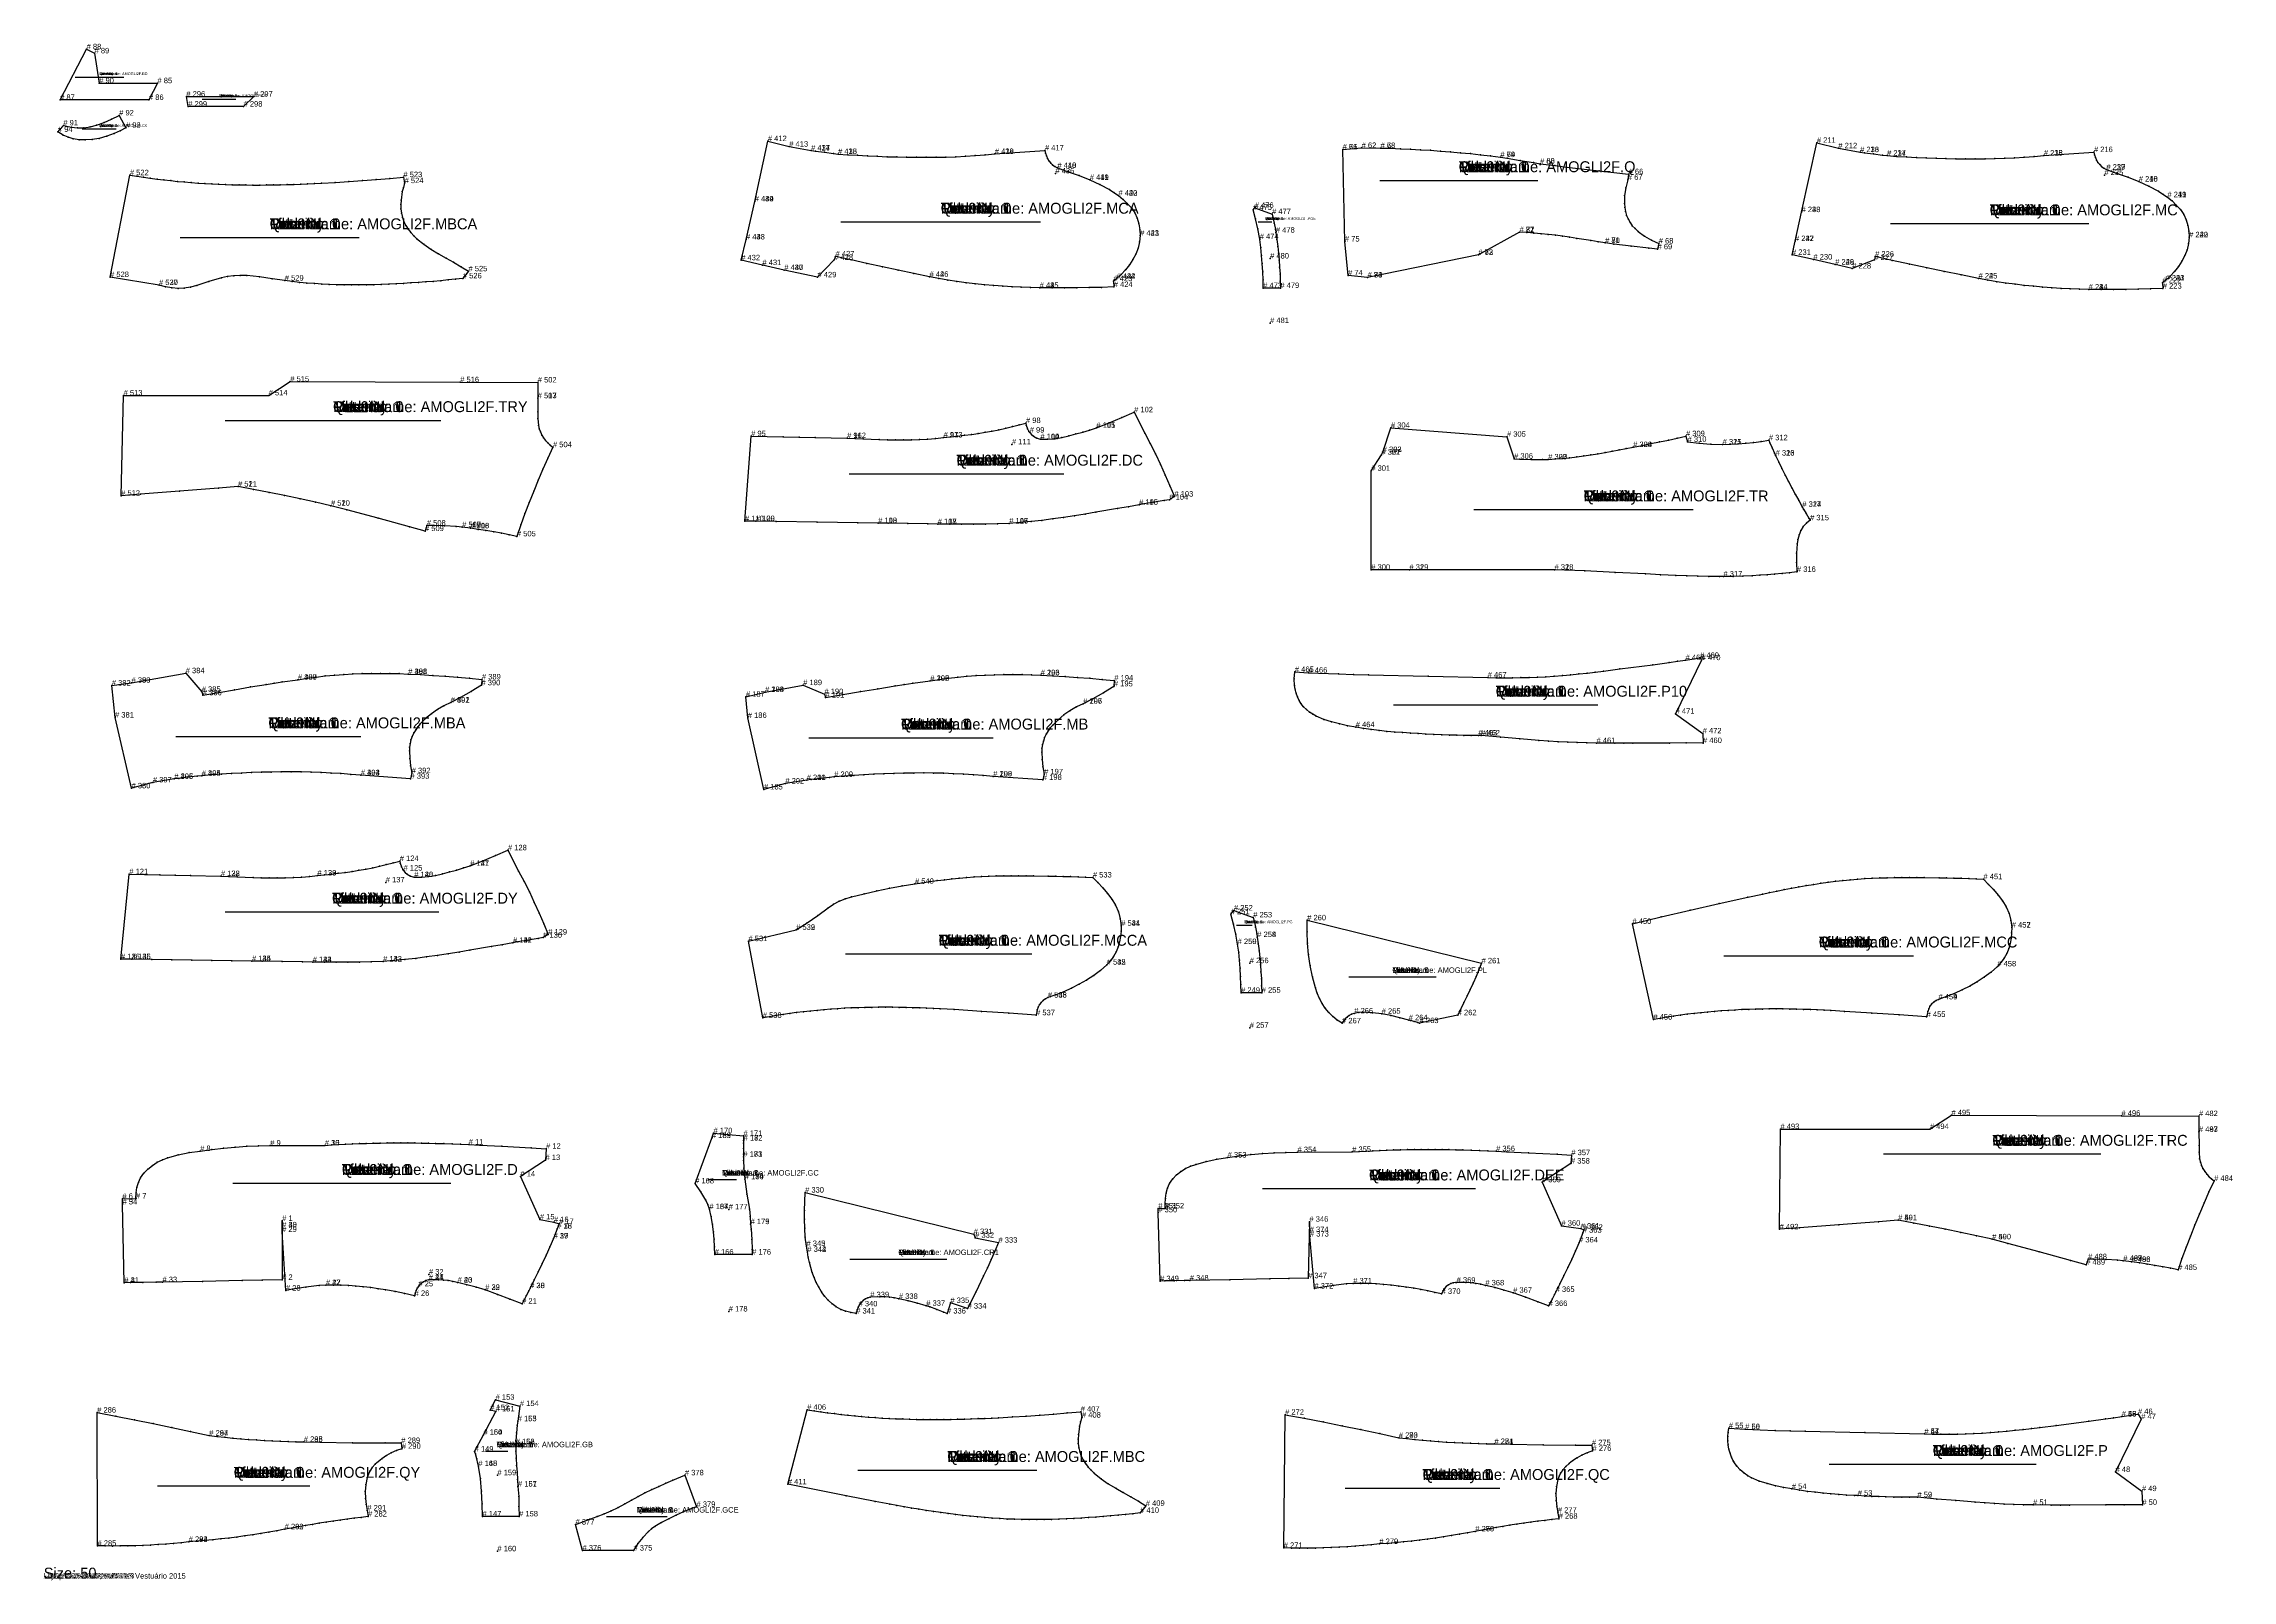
# Model space of a CAD drawing. Header units: metres. Extents: x 0 to 4011, y -3 to 2813.
import ezdxf

# ---------------------------------------------------------------- set-up
doc = ezdxf.new("R2010")
doc.units = ezdxf.units.M

# ---------------------------------------------------------------- blocks, each defined once
blk = doc.blocks.new('1')
at = {"layer": '1'}
blk.add_lwpolyline([(436.9, 655.5), (436.9, 547.5), (400.3, 547), (363.8, 546.4), (290.7, 544.7), (217.6, 543.3), (205.7, 543.2), (181.8, 542.9), (159, 542.4), (147.6, 542.1), (144.4, 685.7), (144.1, 696.1), (169, 696.4), (169.2, 707), (170.7, 716.9), (173.4, 726.1), (177.5, 734.6), (183.4, 743), (190.7, 750.6), (199.1, 757.2), (208.1, 762.9), (217.4, 767.3), (226.9, 770.9), (246.5, 776.4), (266.4, 780.7), (286.6, 783.6), (307.9, 786.6), (329.2, 789), (350.6, 790.9), (372.1, 792.2), (393.5, 793.1), (415, 793.5), (515.1, 793.9), (527.8, 794.7), (540.4, 795.4), (553.1, 796.1), (565.8, 796.6), (578.4, 797.1), (591.1, 797.5), (603.8, 797.9), (616.5, 798.1), (629.1, 798.3), (641.8, 798.4), (654.5, 798.4), (667.2, 798.4), (679.9, 798.3), (692.5, 798.1), (705.2, 797.9), (717.9, 797.5), (733.1, 797.1), (748.4, 796.6), (763.6, 796), (778.8, 795.4), (799.1, 794.4), (839.5, 792.4), (893.5, 789.5), (920.5, 787.8), (919.6, 767.1), (873.6, 737), (909.2, 658.3), (935, 653.3), (944.4, 649.9), (941, 641.2), (934.3, 623.3), (927.7, 607.8), (920.9, 592.5), (913.7, 577.4), (906.3, 562.3), (898.9, 547.3), (891.3, 532.3), (888.9, 527.5), (884.1, 518), (879.2, 508.5), (876.7, 503.8), (854.1, 512.1), (831.7, 520.9), (809, 529.1), (792.3, 533.9), (775.5, 538.5), (758.5, 542.5), (749.9, 544.5), (741.2, 546.1), (732.3, 547.2), (723.5, 547.7), (714.6, 547.8), (705.7, 547.3), (700.5, 546.1), (695.8, 544), (691.5, 541), (687.9, 537.2), (686.7, 535.6), (684.5, 532), (682.7, 528.1), (680.9, 523.2), (679.7, 518.1), (661.2, 522.4), (643.7, 526), (626.1, 529.1), (612.6, 531.3), (599, 533.2), (585.4, 534.8), (571.8, 536), (558.2, 537), (544.5, 537.7), (530.8, 538), (517.1, 538), (504.8, 537), (480.3, 534.1), (455.9, 530.2), (443.8, 527.8), (436.9, 635.3), (436.9, 643.7)], close=True, dxfattribs=at)
at = {"layer": '13'}
for p in [(147.6, 542.1), (705.9, 557.3)]:
    blk.add_point(p, dxfattribs=at)
at = {"layer": '2'}
for p in [(286.6, 783.6), (415, 793.5), (515.1, 793.9), (778.8, 795.4), (919.6, 767.1), (920.5, 787.8), (873.6, 737), (144.1, 696.1), (144.4, 685.7), (169, 696.4), (436.9, 655.5), (436.9, 643.7), (909.2, 658.3), (935, 653.3), (944.4, 649.9), (436.9, 635.3), (934.3, 623.3), (941, 641.2), (147.6, 542.1), (217.6, 543.3), (436.9, 547.5), (443.8, 527.8), (517.1, 538), (686.7, 535.6), (705.7, 547.3), (758.5, 542.5), (809, 529.1), (891.3, 532.3), (679.7, 518.1), (876.7, 503.8)]:
    blk.add_point(p, dxfattribs=at)
at = {"layer": '3'}
for p in [(208.1, 762.9), (217.4, 767.3), (226.9, 770.9), (246.5, 776.4), (266.4, 780.7), (307.9, 786.6), (329.2, 789), (350.6, 790.9), (372.1, 792.2), (393.5, 793.1), (527.8, 794.7), (540.4, 795.4), (553.1, 796.1), (565.8, 796.6), (578.4, 797.1), (591.1, 797.5), (603.8, 797.9), (616.5, 798.1), (629.1, 798.3), (641.8, 798.4), (654.5, 798.4), (667.2, 798.4), (679.9, 798.3), (692.5, 798.1), (705.2, 797.9), (717.9, 797.5), (733.1, 797.1), (748.4, 796.6), (763.6, 796), (799.1, 794.4), (839.5, 792.4), (893.5, 789.5), (173.4, 726.1), (177.5, 734.6), (183.4, 743), (190.7, 750.6), (199.1, 757.2), (169.2, 707), (170.7, 716.9), (927.7, 607.8), (906.3, 562.3), (913.7, 577.4), (920.9, 592.5), (159, 542.4), (181.8, 542.9), (205.7, 543.2), (290.7, 544.7), (363.8, 546.4), (400.3, 547), (455.9, 530.2), (480.3, 534.1), (504.8, 537), (530.8, 538), (544.5, 537.7), (558.2, 537), (571.8, 536), (585.4, 534.8), (599, 533.2), (612.6, 531.3), (626.1, 529.1), (643.7, 526), (661.2, 522.4), (680.9, 523.2), (682.7, 528.1), (684.5, 532), (687.9, 537.2), (691.5, 541), (695.8, 544), (700.5, 546.1), (714.6, 547.8), (723.5, 547.7), (732.3, 547.2), (741.2, 546.1), (749.9, 544.5), (775.5, 538.5), (792.3, 533.9), (888.9, 527.5), (898.9, 547.3), (831.7, 520.9), (854.1, 512.1), (879.2, 508.5), (884.1, 518)]:
    blk.add_point(p, dxfattribs=at)
at = {"layer": '4'}
for p in [(515.1, 793.9, 7.5), (144.4, 685.7, 7.5), (436.9, 643.7, 7.5), (934.3, 623.3, 7.5), (941, 641.2, 5), (217.6, 543.3, 7.5), (517.1, 538, 7.5), (705.7, 547.3, 7.5), (758.5, 542.5, 7.5), (809, 529.1, 7.5), (891.3, 532.3, 7.5)]:
    blk.add_point(p, dxfattribs=at)
at = {"layer": '7'}
blk.add_line((346.2, 724.8), (746.3, 724.8), dxfattribs=at)
at = {"layer": '84'}
blk.add_lwpolyline([(436.9, 655.5), (436.9, 547.5), (400.3, 547), (363.8, 546.4), (290.7, 544.7), (217.6, 543.3), (205.7, 543.2), (181.8, 542.9), (159, 542.4), (147.6, 542.1), (144.4, 685.7), (144.1, 696.1), (169, 696.4), (169.2, 707), (170.7, 716.9), (173.4, 726.1), (177.5, 734.6), (183.4, 743), (190.7, 750.6), (199.1, 757.2), (208.1, 762.9), (217.4, 767.3), (226.9, 770.9), (246.5, 776.4), (266.4, 780.7), (286.6, 783.6), (307.9, 786.6), (329.2, 789), (350.6, 790.9), (372.1, 792.2), (393.5, 793.1), (415, 793.5), (515.1, 793.9), (527.8, 794.7), (540.4, 795.4), (553.1, 796.1), (565.8, 796.6), (578.4, 797.1), (591.1, 797.5), (603.8, 797.9), (616.5, 798.1), (629.1, 798.3), (641.8, 798.4), (654.5, 798.4), (667.2, 798.4), (679.9, 798.3), (692.5, 798.1), (705.2, 797.9), (717.9, 797.5), (733.1, 797.1), (748.4, 796.6), (763.6, 796), (778.8, 795.4), (799.1, 794.4), (839.5, 792.4), (893.5, 789.5), (920.5, 787.8), (919.6, 767.1), (873.6, 737), (909.2, 658.3), (935, 653.3), (944.4, 649.9), (941, 641.2), (934.3, 623.3), (927.7, 607.8), (920.9, 592.5), (913.7, 577.4), (906.3, 562.3), (898.9, 547.3), (891.3, 532.3), (888.9, 527.5), (884.1, 518), (879.2, 508.5), (876.7, 503.8), (854.1, 512.1), (831.7, 520.9), (809, 529.1), (792.3, 533.9), (775.5, 538.5), (758.5, 542.5), (749.9, 544.5), (741.2, 546.1), (732.3, 547.2), (723.5, 547.7), (714.6, 547.8), (705.7, 547.3), (700.5, 546.1), (695.8, 544), (691.5, 541), (687.9, 537.2), (686.7, 535.6), (684.5, 532), (682.7, 528.1), (680.9, 523.2), (679.7, 518.1), (661.2, 522.4), (643.7, 526), (626.1, 529.1), (612.6, 531.3), (599, 533.2), (585.4, 534.8), (571.8, 536), (558.2, 537), (544.5, 537.7), (530.8, 538), (517.1, 538), (504.8, 537), (480.3, 534.1), (455.9, 530.2), (443.8, 527.8), (436.9, 635.3), (436.9, 643.7)], close=True, dxfattribs=at)
at = {"layer": '1'}
for s, height, p in [('# 35', 10, (515.1, 793.9)), ('Tilt: 0', 20, (546.2, 739.8)), ('Quantity: 1', 20, (546.2, 739.8)), ('Piece Name: AMOGLI2F.D', 20, (546.2, 739.8)), ('Rotation: 0', 20, (546.2, 739.8)), ('Fold: N', 20, (546.2, 739.8)), ('Material: 1', 20, (546.2, 739.8)), ('# 34', 10, (144.4, 685.7)), ('# 43', 10, (436.9, 643.7)), ('# 36', 10, (941, 641.2)), ('# 37', 10, (934.3, 623.3)), ('# 33', 10, (217.6, 543.3)), ('# 42', 10, (517.1, 538)), ('# 41', 10, (705.7, 547.3)), ('# 40', 10, (758.5, 542.5)), ('# 39', 10, (809, 529.1)), ('# 38', 10, (891.3, 532.3)), ('Size: 50', 10, (0, 0))]:
    blk.add_text(s, height=height, dxfattribs=at).set_placement(p)
at = {"layer": '13'}
for s, p in [('# 32', (705.9, 557.3)), ('# 31', (147.6, 542.1))]:
    blk.add_text(s, height=10, dxfattribs=at).set_placement(p)
at = {"layer": '2'}
for s, p in [('# 9', (415, 793.5)), ('# 10', (515.1, 793.9)), ('# 11', (778.8, 795.4)), ('# 8', (286.6, 783.6)), ('# 13', (919.6, 767.1)), ('# 12', (920.5, 787.8)), ('# 14', (873.6, 737)), ('# 6', (144.1, 696.1)), ('# 5', (144.4, 685.7)), ('# 7', (169, 696.4)), ('# 1', (436.9, 655.5)), ('# 30', (436.9, 643.7)), ('# 29', (436.9, 635.3)), ('# 15', (909.2, 658.3)), ('# 16', (935, 653.3)), ('# 18', (941, 641.2)), ('# 17', (944.4, 649.9)), ('# 19', (934.3, 623.3)), ('# 4', (147.6, 542.1)), ('# 3', (217.6, 543.3)), ('# 2', (436.9, 547.5)), ('# 28', (443.8, 527.8)), ('# 27', (517.1, 538)), ('# 26', (679.7, 518.1)), ('# 25', (686.7, 535.6)), ('# 24', (705.7, 547.3)), ('# 23', (758.5, 542.5)), ('# 22', (809, 529.1)), ('# 20', (891.3, 532.3)), ('# 21', (876.7, 503.8))]:
    blk.add_text(s, height=10, dxfattribs=at).set_placement(p)
blk = doc.blocks.new('2')
at = {"layer": '1'}
blk.add_lwpolyline([(3446.6, 265.1), (3461.7, 264.8), (3476.9, 264.7), (3492.1, 264.7), (3507.2, 264.9), (3522.3, 265.3), (3537.4, 265.9), (3552.6, 266.6), (3567.6, 267.6), (3582.7, 268.8), (3597.8, 270.2), (3612.9, 271.7), (3627.9, 273.3), (3643, 275.1), (3658, 276.9), (3688.1, 280.7), (3748.2, 288.6), (3778.3, 292.7), (3793.3, 294.8), (3808.3, 297), (3838.1, 301.5), (3844.1, 292.4), (3797, 195.4), (3845.3, 160.3), (3846.1, 135.1), (3812.7, 135.1), (3779.3, 135.1), (3712.5, 134.6), (3695.8, 134.6), (3679.1, 134.7), (3645.8, 135.1), (3628.1, 135.4), (3610.4, 135.9), (3592.7, 136.6), (3575, 137.5), (3557.4, 138.6), (3539.7, 139.9), (3504.5, 142.8), (3469.2, 145.8), (3433.9, 149), (3419.5, 149), (3405.1, 149.1), (3390.6, 149.4), (3376.2, 149.7), (3363.3, 150.2), (3350.4, 150.7), (3337.4, 151.3), (3324.5, 152), (3318.5, 152.3), (3304.1, 153.1), (3289.7, 154.1), (3275.3, 155.2), (3261, 156.5), (3246.6, 158.1), (3232.3, 159.9), (3218, 161.9), (3203.8, 164.2), (3188.6, 166.9), (3173.5, 170.2), (3158.6, 174), (3144, 178.8), (3129.7, 184.9), (3122.9, 188.6), (3116.5, 192.9), (3109.1, 199.1), (3102.6, 206.2), (3097.2, 214), (3096.3, 215.5), (3093, 222.5), (3090.4, 229.8), (3088.5, 237.4), (3087.2, 245), (3086.6, 252.6), (3086.5, 260.3), (3087, 267.9), (3088.2, 275.7), (3118.2, 273.8), (3173, 271.6), (3200.5, 270.7), (3227.9, 269.9), (3337.2, 267.5)], close=True, dxfattribs=at)
at = {"layer": '2'}
for p in [(3808.3, 297), (3838.1, 301.5), (3844.1, 292.4), (3088.2, 275.7), (3118.2, 273.8), (3446.6, 265.1), (3203.8, 164.2), (3797, 195.4), (3324.5, 152), (3433.9, 149), (3645.8, 135.1), (3845.3, 160.3), (3846.1, 135.1)]:
    blk.add_point(p, dxfattribs=at)
at = {"layer": '3'}
for p in [(3748.2, 288.6), (3778.3, 292.7), (3793.3, 294.8), (3086.5, 260.3), (3086.6, 252.6), (3087, 267.9), (3087.2, 245), (3173, 271.6), (3200.5, 270.7), (3227.9, 269.9), (3337.2, 267.5), (3461.7, 264.8), (3476.9, 264.7), (3492.1, 264.7), (3507.2, 264.9), (3522.3, 265.3), (3537.4, 265.9), (3552.6, 266.6), (3567.6, 267.6), (3582.7, 268.8), (3597.8, 270.2), (3612.9, 271.7), (3627.9, 273.3), (3643, 275.1), (3658, 276.9), (3688.1, 280.7), (3088.5, 237.4), (3090.4, 229.8), (3093, 222.5), (3096.3, 215.5), (3097.2, 214), (3102.6, 206.2), (3109.1, 199.1), (3116.5, 192.9), (3122.9, 188.6), (3129.7, 184.9), (3144, 178.8), (3158.6, 174), (3173.5, 170.2), (3188.6, 166.9), (3218, 161.9), (3232.3, 159.9), (3246.6, 158.1), (3261, 156.5), (3275.3, 155.2), (3289.7, 154.1), (3304.1, 153.1), (3318.5, 152.3), (3337.4, 151.3), (3350.4, 150.7), (3363.3, 150.2), (3376.2, 149.7), (3390.6, 149.4), (3405.1, 149.1), (3419.5, 149), (3469.2, 145.8), (3504.5, 142.8), (3539.7, 139.9), (3557.4, 138.6), (3575, 137.5), (3592.7, 136.6), (3610.4, 135.9), (3628.1, 135.4), (3679.1, 134.7), (3695.8, 134.6), (3712.5, 134.6), (3779.3, 135.1), (3812.7, 135.1)]:
    blk.add_point(p, dxfattribs=at)
at = {"layer": '4'}
for p in [(3808.3, 297, 7.5), (3118.2, 273.8, 7.5), (3446.6, 265.1, 7.5), (3433.9, 149, 7.5)]:
    blk.add_point(p, dxfattribs=at)
at = {"layer": '7'}
blk.add_line((3271.9, 209.7), (3651.7, 209.7), dxfattribs=at)
at = {"layer": '84'}
blk.add_lwpolyline([(3446.6, 265.1), (3461.7, 264.8), (3476.9, 264.7), (3492.1, 264.7), (3507.2, 264.9), (3522.3, 265.3), (3537.4, 265.9), (3552.6, 266.6), (3567.6, 267.6), (3582.7, 268.8), (3597.8, 270.2), (3612.9, 271.7), (3627.9, 273.3), (3643, 275.1), (3658, 276.9), (3688.1, 280.7), (3748.2, 288.6), (3778.3, 292.7), (3793.3, 294.8), (3808.3, 297), (3838.1, 301.5), (3844.1, 292.4), (3797, 195.4), (3845.3, 160.3), (3846.1, 135.1), (3812.7, 135.1), (3779.3, 135.1), (3712.5, 134.6), (3695.8, 134.6), (3679.1, 134.7), (3645.8, 135.1), (3628.1, 135.4), (3610.4, 135.9), (3592.7, 136.6), (3575, 137.5), (3557.4, 138.6), (3539.7, 139.9), (3504.5, 142.8), (3469.2, 145.8), (3433.9, 149), (3419.5, 149), (3405.1, 149.1), (3390.6, 149.4), (3376.2, 149.7), (3363.3, 150.2), (3350.4, 150.7), (3337.4, 151.3), (3324.5, 152), (3318.5, 152.3), (3304.1, 153.1), (3289.7, 154.1), (3275.3, 155.2), (3261, 156.5), (3246.6, 158.1), (3232.3, 159.9), (3218, 161.9), (3203.8, 164.2), (3188.6, 166.9), (3173.5, 170.2), (3158.6, 174), (3144, 178.8), (3129.7, 184.9), (3122.9, 188.6), (3116.5, 192.9), (3109.1, 199.1), (3102.6, 206.2), (3097.2, 214), (3096.3, 215.5), (3093, 222.5), (3090.4, 229.8), (3088.5, 237.4), (3087.2, 245), (3086.6, 252.6), (3086.5, 260.3), (3087, 267.9), (3088.2, 275.7), (3118.2, 273.8), (3173, 271.6), (3200.5, 270.7), (3227.9, 269.9), (3337.2, 267.5)], close=True, dxfattribs=at)
at = {"layer": '1'}
for s, height, p in [('# 60', 10, (3118.2, 273.8)), ('# 58', 10, (3808.3, 297)), ('# 57', 10, (3446.6, 265.1)), ('Tilt: 0', 20, (3461.8, 224.7)), ('Quantity: 1', 20, (3461.8, 224.7)), ('Piece Name: AMOGLI2F.P', 20, (3461.8, 224.7)), ('Rotation: 0', 20, (3461.8, 224.7)), ('Fold: N', 20, (3461.8, 224.7)), ('Material: 1', 20, (3461.8, 224.7)), ('# 59', 10, (3433.9, 149)), ('Size: 50', 20, (0, 0))]:
    blk.add_text(s, height=height, dxfattribs=at).set_placement(p)
at = {"layer": '2'}
for s, p in [('# 55', (3088.2, 275.7)), ('# 56', (3118.2, 273.8)), ('# 45', (3808.3, 297)), ('# 46', (3838.1, 301.5)), ('# 47', (3844.1, 292.4)), ('# 44', (3446.6, 265.1)), ('# 48', (3797, 195.4)), ('# 54', (3203.8, 164.2)), ('# 53', (3324.5, 152)), ('# 49', (3845.3, 160.3)), ('# 52', (3433.9, 149)), ('# 51', (3645.8, 135.1)), ('# 50', (3846.1, 135.1))]:
    blk.add_text(s, height=10, dxfattribs=at).set_placement(p)
blk = doc.blocks.new('3')
at = {"layer": '1'}
blk.add_lwpolyline([(2380.5, 2619.2), (2415.3, 2621.9), (2450, 2621.8), (2468.4, 2621.2), (2486.7, 2620.5), (2505.1, 2619.7), (2523.4, 2618.7), (2541.7, 2617.6), (2560, 2616.3), (2578.3, 2614.8), (2596.6, 2613.2), (2614.9, 2611.5), (2633.2, 2609.5), (2651.4, 2607.4), (2669.6, 2605.1), (2681.7, 2603.1), (2706, 2599.1), (2730.2, 2595), (2742.3, 2593), (2769.3, 2589.5), (2796.4, 2586.3), (2850.5, 2580.1), (2904.6, 2573.9), (2903.2, 2563.4), (2899.4, 2549.1), (2897.3, 2534.7), (2896.9, 2520), (2897.6, 2512.7), (2898.9, 2505.4), (2900.9, 2498.4), (2903.7, 2491.7), (2907.1, 2485.3), (2911.3, 2479.4), (2916.3, 2474), (2921.8, 2469), (2933.9, 2460.4), (2946.5, 2453), (2959.8, 2446.8), (2957.6, 2436.2), (2941.6, 2438.1), (2909.5, 2442), (2877.5, 2445.8), (2861.5, 2447.8), (2848.5, 2450), (2835.5, 2452.1), (2809.4, 2456.2), (2796.4, 2458.2), (2783.4, 2460.1), (2770.4, 2461.9), (2757.3, 2463.5), (2744.2, 2464.8), (2731.1, 2465.9), (2717.9, 2466.8), (2704.7, 2467.5), (2629.2, 2425.9), (2426.3, 2384.5), (2390.4, 2388.4), (2384.6, 2450.4)], close=True, dxfattribs=at)
at = {"layer": '13'}
for p in [(2380.5, 2619.2), (2704.7, 2467.5)]:
    blk.add_point(p, dxfattribs=at)
at = {"layer": '2'}
for p in [(2380.5, 2619.2), (2415.3, 2621.9), (2450, 2621.8), (2669.6, 2605.1), (2742.3, 2593), (2904.6, 2573.9), (2903.2, 2563.4), (2384.6, 2450.4), (2704.7, 2467.5), (2861.5, 2447.8), (2959.8, 2446.8), (2629.2, 2425.9), (2957.6, 2436.2), (2390.4, 2388.4), (2426.3, 2384.5)]:
    blk.add_point(p, dxfattribs=at)
at = {"layer": '3'}
for p in [(2468.4, 2621.2), (2486.7, 2620.5), (2505.1, 2619.7), (2523.4, 2618.7), (2541.7, 2617.6), (2560, 2616.3), (2578.3, 2614.8), (2596.6, 2613.2), (2614.9, 2611.5), (2633.2, 2609.5), (2651.4, 2607.4), (2681.7, 2603.1), (2706, 2599.1), (2730.2, 2595), (2769.3, 2589.5), (2796.4, 2586.3), (2850.5, 2580.1), (2897.3, 2534.7), (2899.4, 2549.1), (2896.9, 2520), (2897.6, 2512.7), (2898.9, 2505.4), (2900.9, 2498.4), (2903.7, 2491.7), (2717.9, 2466.8), (2731.1, 2465.9), (2744.2, 2464.8), (2757.3, 2463.5), (2770.4, 2461.9), (2783.4, 2460.1), (2796.4, 2458.2), (2809.4, 2456.2), (2835.5, 2452.1), (2848.5, 2450), (2907.1, 2485.3), (2911.3, 2479.4), (2916.3, 2474), (2921.8, 2469), (2933.9, 2460.4), (2946.5, 2453), (2877.5, 2445.8), (2909.5, 2442), (2941.6, 2438.1)]:
    blk.add_point(p, dxfattribs=at)
at = {"layer": '4'}
for p in [(2450, 2621.8, 7.5), (2669.6, 2605.1, 7.5), (2742.3, 2593, 7.5), (2704.7, 2467.5, 5), (2861.5, 2447.8, 7.5), (2629.2, 2425.9, 5), (2426.3, 2384.5, 7.5)]:
    blk.add_point(p, dxfattribs=at)
at = {"layer": '7'}
blk.add_line((2448.3, 2562.5), (2737.9, 2562.5), dxfattribs=at)
at = {"layer": '84'}
blk.add_lwpolyline([(2380.5, 2619.2), (2415.3, 2621.9), (2450, 2621.8), (2468.4, 2621.2), (2486.7, 2620.5), (2505.1, 2619.7), (2523.4, 2618.7), (2541.7, 2617.6), (2560, 2616.3), (2578.3, 2614.8), (2596.6, 2613.2), (2614.9, 2611.5), (2633.2, 2609.5), (2651.4, 2607.4), (2669.6, 2605.1), (2681.7, 2603.1), (2706, 2599.1), (2730.2, 2595), (2742.3, 2593), (2769.3, 2589.5), (2796.4, 2586.3), (2850.5, 2580.1), (2904.6, 2573.9), (2903.2, 2563.4), (2899.4, 2549.1), (2897.3, 2534.7), (2896.9, 2520), (2897.6, 2512.7), (2898.9, 2505.4), (2900.9, 2498.4), (2903.7, 2491.7), (2907.1, 2485.3), (2911.3, 2479.4), (2916.3, 2474), (2921.8, 2469), (2933.9, 2460.4), (2946.5, 2453), (2959.8, 2446.8), (2957.6, 2436.2), (2941.6, 2438.1), (2909.5, 2442), (2877.5, 2445.8), (2861.5, 2447.8), (2848.5, 2450), (2835.5, 2452.1), (2809.4, 2456.2), (2796.4, 2458.2), (2783.4, 2460.1), (2770.4, 2461.9), (2757.3, 2463.5), (2744.2, 2464.8), (2731.1, 2465.9), (2717.9, 2466.8), (2704.7, 2467.5), (2629.2, 2425.9), (2426.3, 2384.5), (2390.4, 2388.4), (2384.6, 2450.4)], close=True, dxfattribs=at)
at = {"layer": '1'}
for s, height, p in [('# 78', 10, (2450, 2621.8)), ('# 79', 10, (2669.6, 2605.1)), ('Tilt: 0', 20, (2593.1, 2577.5)), ('Quantity: 1', 20, (2593.1, 2577.5)), ('Piece Name: AMOGLI2F.Q', 20, (2593.1, 2577.5)), ('Rotation: 0', 20, (2593.1, 2577.5)), ('Fold: N', 20, (2593.1, 2577.5)), ('Material: 1', 20, (2593.1, 2577.5)), ('# 80', 10, (2742.3, 2593)), ('# 82', 10, (2704.7, 2467.5)), ('# 81', 10, (2861.5, 2447.8)), ('# 83', 10, (2629.2, 2425.9)), ('# 84', 10, (2426.3, 2384.5)), ('Size: 50', 20, (0, 0))]:
    blk.add_text(s, height=height, dxfattribs=at).set_placement(p)
at = {"layer": '13'}
for s, p in [('# 76', (2380.5, 2619.2)), ('# 77', (2704.7, 2467.5))]:
    blk.add_text(s, height=10, dxfattribs=at).set_placement(p)
at = {"layer": '2'}
for s, p in [('# 61', (2380.5, 2619.2)), ('# 62', (2415.3, 2621.9)), ('# 63', (2450, 2621.8)), ('# 64', (2669.6, 2605.1)), ('# 65', (2742.3, 2593)), ('# 67', (2903.2, 2563.4)), ('# 66', (2904.6, 2573.9)), ('# 75', (2384.6, 2450.4)), ('# 71', (2704.7, 2467.5)), ('# 70', (2861.5, 2447.8)), ('# 68', (2959.8, 2446.8)), ('# 72', (2629.2, 2425.9)), ('# 69', (2957.6, 2436.2)), ('# 74', (2390.4, 2388.4)), ('# 73', (2426.3, 2384.5))]:
    blk.add_text(s, height=10, dxfattribs=at).set_placement(p)
blk = doc.blocks.new('4')
at = {"layer": '1'}
blk.add_lwpolyline([(208.4, 2740.6), (192.8, 2709.9), (30, 2709.9), (78.6, 2802.7), (93.1, 2795.3), (101.6, 2740.6)], close=True, dxfattribs=at)
at = {"layer": '2'}
for p in [(78.6, 2802.7), (93.1, 2795.3), (101.6, 2740.6), (208.4, 2740.6), (30, 2709.9), (192.8, 2709.9)]:
    blk.add_point(p, dxfattribs=at)
at = {"layer": '7'}
blk.add_line((57.5, 2751.6), (146.7, 2751.6), dxfattribs=at)
at = {"layer": '84'}
blk.add_lwpolyline([(208.4, 2740.6), (192.8, 2709.9), (30, 2709.9), (78.6, 2802.7), (93.1, 2795.3), (101.6, 2740.6)], close=True, dxfattribs=at)
at = {"layer": '1'}
for s, height, p in [('Tilt: 0', 5, (102.1, 2755.4)), ('Quantity: 1', 5, (102.1, 2755.4)), ('Piece Name: AMOGLI2F.BD', 5, (102.1, 2755.4)), ('Rotation: 0', 5, (102.1, 2755.4)), ('Fold: N', 5, (102.1, 2755.4)), ('Material: 1', 5, (102.1, 2755.4)), ('Size: 50', 20, (0, 0))]:
    blk.add_text(s, height=height, dxfattribs=at).set_placement(p)
at = {"layer": '2'}
for s, p in [('# 88', (78.6, 2802.7)), ('# 89', (93.1, 2795.3)), ('# 90', (101.6, 2740.6)), ('# 85', (208.4, 2740.6)), ('# 87', (30, 2709.9)), ('# 86', (192.8, 2709.9))]:
    blk.add_text(s, height=10, dxfattribs=at).set_placement(p)
blk = doc.blocks.new('5')
at = {"layer": '1'}
blk.add_lwpolyline([(35.9, 2663.2), (51.1, 2660.2), (62.1, 2658.9), (73.2, 2658.8), (85.1, 2660.3), (96.8, 2663.4), (110.7, 2668.7), (124.2, 2674.7), (138.2, 2681.5), (150.7, 2658.9), (139.9, 2653.5), (128.8, 2648.5), (115.5, 2643.3), (101.8, 2639.2), (88.8, 2637.1), (75.7, 2636.5), (64.6, 2637), (53.6, 2638.9), (44.5, 2641.7), (35.8, 2645.6), (25.8, 2651.2)], close=True, dxfattribs=at)
at = {"layer": '2'}
for p in [(25.8, 2651.2), (35.9, 2663.2), (138.2, 2681.5), (150.7, 2658.9)]:
    blk.add_point(p, dxfattribs=at)
at = {"layer": '3'}
for p in [(51.1, 2660.2), (62.1, 2658.9), (73.2, 2658.8), (85.1, 2660.3), (96.8, 2663.4), (110.7, 2668.7), (124.2, 2674.7), (128.8, 2648.5), (139.9, 2653.5), (35.8, 2645.6), (44.5, 2641.7), (53.6, 2638.9), (64.6, 2637), (75.7, 2636.5), (88.8, 2637.1), (101.8, 2639.2), (115.5, 2643.3)]:
    blk.add_point(p, dxfattribs=at)
at = {"layer": '7'}
blk.add_line((70.1, 2656.7), (132.5, 2656.7), dxfattribs=at)
at = {"layer": '84'}
blk.add_lwpolyline([(35.9, 2663.2), (51.1, 2660.2), (62.1, 2658.9), (73.2, 2658.8), (85.1, 2660.3), (96.8, 2663.4), (110.7, 2668.7), (124.2, 2674.7), (138.2, 2681.5), (150.7, 2658.9), (139.9, 2653.5), (128.8, 2648.5), (115.5, 2643.3), (101.8, 2639.2), (88.8, 2637.1), (75.7, 2636.5), (64.6, 2637), (53.6, 2638.9), (44.5, 2641.7), (35.8, 2645.6), (25.8, 2651.2)], close=True, dxfattribs=at)
at = {"layer": '1'}
for s, p in [('Tilt: 0', (101.3, 2660.5)), ('Quantity: 1', (101.3, 2660.5)), ('Piece Name: AMOGLI2F.CX', (101.3, 2660.5)), ('Rotation: 0', (101.3, 2660.5)), ('Fold: N', (101.3, 2660.5)), ('Material: 1', (101.3, 2660.5)), ('Size: 50', (0, 0))]:
    blk.add_text(s, height=5, dxfattribs=at).set_placement(p)
at = {"layer": '2'}
for s, p in [('# 92', (138.2, 2681.5)), ('# 94', (25.8, 2651.2)), ('# 91', (35.9, 2663.2)), ('# 93', (150.7, 2658.9))]:
    blk.add_text(s, height=10, dxfattribs=at).set_placement(p)
blk = doc.blocks.new('6')
at = {"layer": '1'}
blk.add_lwpolyline([(1296.4, 2093.6), (1355, 2092.5), (1384.4, 2092), (1413.7, 2091.4), (1472.3, 2090.2), (1487, 2089.5), (1501.8, 2088.8), (1531.3, 2087.7), (1546, 2087.2), (1560.8, 2086.8), (1575.5, 2086.7), (1590.2, 2086.8), (1605, 2087.4), (1619.8, 2088.3), (1634.5, 2089.6), (1649.2, 2091.3), (1662, 2092.4), (1674.7, 2093.8), (1687.4, 2095.3), (1700, 2096.9), (1712.7, 2098.8), (1725.3, 2100.8), (1737.8, 2103), (1750.4, 2105.5), (1762.9, 2108.2), (1775.4, 2111.2), (1787.8, 2114.4), (1800.1, 2117.8), (1800.7, 2114), (1803, 2107), (1805.5, 2102.4), (1807, 2100.3), (1810.1, 2096.8), (1813.6, 2093.8), (1819.7, 2090.3), (1826.6, 2088.2), (1839.8, 2088.1), (1852.8, 2089.1), (1865.7, 2091.5), (1878.6, 2094.5), (1891.3, 2097.8), (1904, 2101.2), (1916.6, 2104.9), (1929.2, 2109), (1952.3, 2118.4), (1975.5, 2127.6), (1998.3, 2137.5), (2017.8, 2099.4), (2027.8, 2080.4), (2037.5, 2061.3), (2046.6, 2042), (2055.3, 2022.4), (2063.8, 2002.7), (2072.1, 1983), (2062.9, 1977.3), (2053.6, 1975.7), (2035.2, 1972.6), (2016.7, 1969.5), (2007.4, 1967.9), (1987.7, 1964.4), (1967.9, 1961), (1928.4, 1954.3), (1908.6, 1951), (1888.8, 1947.8), (1869, 1944.7), (1849.1, 1941.9), (1829.2, 1939.4), (1809.3, 1937.2), (1789.4, 1935.3), (1769.4, 1933.6), (1747.6, 1932.9), (1725.7, 1932.4), (1703.9, 1932.2), (1682.1, 1932.2), (1660.3, 1932.3), (1638.4, 1932.5), (1620.2, 1932.8), (1583.8, 1933.5), (1547.4, 1934.1), (1529.2, 1934.5), (1491.8, 1935.1), (1417.1, 1936.3), (1342.5, 1937.5), (1305.1, 1938.1), (1285.1, 1938)], close=True, dxfattribs=at)
at = {"layer": '13'}
blk.add_point((1774.4, 2078.6), dxfattribs=at)
at = {"layer": '2'}
for p in [(1998.3, 2137.5), (1296.4, 2093.6), (1472.3, 2090.2), (1649.2, 2091.3), (1800.1, 2117.8), (1807, 2100.3), (1826.6, 2088.2), (1929.2, 2109), (2007.4, 1967.9), (2062.9, 1977.3), (2072.1, 1983), (1285.1, 1938), (1305.1, 1938.1), (1529.2, 1934.5), (1638.4, 1932.5), (1769.4, 1933.6)]:
    blk.add_point(p, dxfattribs=at)
at = {"layer": '3'}
for p in [(1975.5, 2127.6), (1355, 2092.5), (1384.4, 2092), (1413.7, 2091.4), (1487, 2089.5), (1501.8, 2088.8), (1531.3, 2087.7), (1546, 2087.2), (1560.8, 2086.8), (1575.5, 2086.7), (1590.2, 2086.8), (1605, 2087.4), (1619.8, 2088.3), (1634.5, 2089.6), (1662, 2092.4), (1674.7, 2093.8), (1687.4, 2095.3), (1700, 2096.9), (1712.7, 2098.8), (1725.3, 2100.8), (1737.8, 2103), (1750.4, 2105.5), (1762.9, 2108.2), (1775.4, 2111.2), (1787.8, 2114.4), (1800.7, 2114), (1803, 2107), (1805.5, 2102.4), (1810.1, 2096.8), (1813.6, 2093.8), (1819.7, 2090.3), (1839.8, 2088.1), (1852.8, 2089.1), (1865.7, 2091.5), (1878.6, 2094.5), (1891.3, 2097.8), (1904, 2101.2), (1916.6, 2104.9), (1952.3, 2118.4), (2017.8, 2099.4), (2027.8, 2080.4), (2037.5, 2061.3), (2046.6, 2042), (2055.3, 2022.4), (2016.7, 1969.5), (2035.2, 1972.6), (2053.6, 1975.7), (2063.8, 2002.7), (1342.5, 1937.5), (1417.1, 1936.3), (1491.8, 1935.1), (1547.4, 1934.1), (1583.8, 1933.5), (1620.2, 1932.8), (1660.3, 1932.3), (1682.1, 1932.2), (1703.9, 1932.2), (1725.7, 1932.4), (1747.6, 1932.9), (1789.4, 1935.3), (1809.3, 1937.2), (1829.2, 1939.4), (1849.1, 1941.9), (1869, 1944.7), (1888.8, 1947.8), (1908.6, 1951), (1928.4, 1954.3), (1967.9, 1961), (1987.7, 1964.4)]:
    blk.add_point(p, dxfattribs=at)
at = {"layer": '4'}
for p in [(1472.3, 2090.2, 7.5), (1649.2, 2091.3, 7.5), (1826.6, 2088.2, 7.5), (1929.2, 2109, 7.5), (2007.4, 1967.9, 7.5), (1305.1, 1938.1, 7.5), (1529.2, 1934.5, 7.5), (1638.4, 1932.5, 7.5), (1769.4, 1933.6, 7.5)]:
    blk.add_point(p, dxfattribs=at)
at = {"layer": '7'}
blk.add_line((1475.9, 2024.6), (1869.4, 2024.6), dxfattribs=at)
at = {"layer": '84'}
blk.add_lwpolyline([(1296.4, 2093.6), (1355, 2092.5), (1384.4, 2092), (1413.7, 2091.4), (1472.3, 2090.2), (1487, 2089.5), (1501.8, 2088.8), (1531.3, 2087.7), (1546, 2087.2), (1560.8, 2086.8), (1575.5, 2086.7), (1590.2, 2086.8), (1605, 2087.4), (1619.8, 2088.3), (1634.5, 2089.6), (1649.2, 2091.3), (1662, 2092.4), (1674.7, 2093.8), (1687.4, 2095.3), (1700, 2096.9), (1712.7, 2098.8), (1725.3, 2100.8), (1737.8, 2103), (1750.4, 2105.5), (1762.9, 2108.2), (1775.4, 2111.2), (1787.8, 2114.4), (1800.1, 2117.8), (1800.7, 2114), (1803, 2107), (1805.5, 2102.4), (1807, 2100.3), (1810.1, 2096.8), (1813.6, 2093.8), (1819.7, 2090.3), (1826.6, 2088.2), (1839.8, 2088.1), (1852.8, 2089.1), (1865.7, 2091.5), (1878.6, 2094.5), (1891.3, 2097.8), (1904, 2101.2), (1916.6, 2104.9), (1929.2, 2109), (1952.3, 2118.4), (1975.5, 2127.6), (1998.3, 2137.5), (2017.8, 2099.4), (2027.8, 2080.4), (2037.5, 2061.3), (2046.6, 2042), (2055.3, 2022.4), (2063.8, 2002.7), (2072.1, 1983), (2062.9, 1977.3), (2053.6, 1975.7), (2035.2, 1972.6), (2016.7, 1969.5), (2007.4, 1967.9), (1987.7, 1964.4), (1967.9, 1961), (1928.4, 1954.3), (1908.6, 1951), (1888.8, 1947.8), (1869, 1944.7), (1849.1, 1941.9), (1829.2, 1939.4), (1809.3, 1937.2), (1789.4, 1935.3), (1769.4, 1933.6), (1747.6, 1932.9), (1725.7, 1932.4), (1703.9, 1932.2), (1682.1, 1932.2), (1660.3, 1932.3), (1638.4, 1932.5), (1620.2, 1932.8), (1583.8, 1933.5), (1547.4, 1934.1), (1529.2, 1934.5), (1491.8, 1935.1), (1417.1, 1936.3), (1342.5, 1937.5), (1305.1, 1938.1), (1285.1, 1938)], close=True, dxfattribs=at)
at = {"layer": '1'}
for s, height, p in [('# 112', 10, (1472.3, 2090.2)), ('# 113', 10, (1649.2, 2091.3)), ('# 114', 10, (1826.6, 2088.2)), ('# 115', 10, (1929.2, 2109)), ('Tilt: 0', 20, (1672.7, 2039.6)), ('Quantity: 1', 20, (1672.7, 2039.6)), ('Piece Name: AMOGLI2F.DC', 20, (1672.7, 2039.6)), ('Rotation: 0', 20, (1672.7, 2039.6)), ('Fold: N', 20, (1672.7, 2039.6)), ('Material: 1', 20, (1672.7, 2039.6)), ('# 116', 10, (2007.4, 1967.9)), ('# 120', 10, (1305.1, 1938.1)), ('# 119', 10, (1529.2, 1934.5)), ('# 118', 10, (1638.4, 1932.5)), ('# 117', 10, (1769.4, 1933.6)), ('Size: 50', 5, (0, 0))]:
    blk.add_text(s, height=height, dxfattribs=at).set_placement(p)
at = {"layer": '13'}
blk.add_text('# 111', height=10, dxfattribs=at).set_placement((1774.4, 2078.6))
at = {"layer": '2'}
for s, p in [('# 98', (1800.1, 2117.8)), ('# 102', (1998.3, 2137.5)), ('# 95', (1296.4, 2093.6)), ('# 96', (1472.3, 2090.2)), ('# 97', (1649.2, 2091.3)), ('# 99', (1807, 2100.3)), ('# 100', (1826.6, 2088.2)), ('# 101', (1929.2, 2109)), ('# 105', (2007.4, 1967.9)), ('# 104', (2062.9, 1977.3)), ('# 103', (2072.1, 1983)), ('# 110', (1285.1, 1938)), ('# 109', (1305.1, 1938.1)), ('# 108', (1529.2, 1934.5)), ('# 107', (1638.4, 1932.5)), ('# 106', (1769.4, 1933.6))]:
    blk.add_text(s, height=10, dxfattribs=at).set_placement(p)
blk = doc.blocks.new('7')
at = {"layer": '1'}
blk.add_lwpolyline([(156.8, 1290.9), (212.8, 1289.8), (240.8, 1289.3), (268.8, 1288.7), (324.7, 1287.5), (339.4, 1286.8), (354.2, 1286.1), (383.7, 1285), (398.4, 1284.5), (413.2, 1284.1), (427.9, 1284), (442.6, 1284.1), (457.4, 1284.7), (472.2, 1285.6), (486.9, 1286.9), (501.6, 1288.6), (514.4, 1289.7), (527.1, 1291.1), (539.8, 1292.6), (552.4, 1294.2), (565.1, 1296.1), (577.7, 1298.1), (590.3, 1300.3), (602.8, 1302.8), (615.3, 1305.5), (627.8, 1308.5), (640.2, 1311.7), (652.5, 1315.1), (653.1, 1311.3), (655.4, 1304.3), (657.9, 1299.8), (659.4, 1297.6), (662.5, 1294.1), (666, 1291.1), (672.1, 1287.6), (679, 1285.6), (692.2, 1285.4), (705.2, 1286.4), (718.2, 1288.8), (731, 1291.8), (743.7, 1295.1), (756.4, 1298.5), (769, 1302.3), (781.6, 1306.3), (804.7, 1315.7), (827.9, 1324.9), (850.7, 1334.8), (870.3, 1296.7), (880.2, 1277.7), (889.9, 1258.6), (899, 1239.3), (907.7, 1219.7), (916.2, 1200.1), (924.5, 1180.3), (915.3, 1174.6), (906, 1173), (887.6, 1169.9), (869.1, 1166.8), (859.9, 1165.2), (840.1, 1161.7), (820.3, 1158.3), (780.8, 1151.6), (761, 1148.3), (741.2, 1145.1), (721.4, 1142), (701.5, 1139.2), (681.7, 1136.7), (661.7, 1134.5), (641.8, 1132.6), (621.8, 1130.9), (600.3, 1130.2), (578.8, 1129.8), (557.3, 1129.5), (535.8, 1129.5), (514.3, 1129.6), (492.9, 1129.8), (474.3, 1130.1), (437.2, 1130.8), (400.1, 1131.4), (381.6, 1131.8), (344.9, 1132.4), (308.2, 1133), (271.6, 1133.6), (234.9, 1134.2), (198.2, 1134.8), (161.5, 1135.4), (141.5, 1135.3)], close=True, dxfattribs=at)
at = {"layer": '13'}
blk.add_point((626.8, 1275.9), dxfattribs=at)
at = {"layer": '2'}
for p in [(850.7, 1334.8), (156.8, 1290.9), (324.7, 1287.5), (501.6, 1288.6), (652.5, 1315.1), (659.4, 1297.6), (679, 1285.6), (781.6, 1306.3), (859.9, 1165.2), (915.3, 1174.6), (924.5, 1180.3), (141.5, 1135.3), (161.5, 1135.4), (381.6, 1131.8), (492.9, 1129.8), (621.8, 1130.9)]:
    blk.add_point(p, dxfattribs=at)
at = {"layer": '3'}
for p in [(827.9, 1324.9), (212.8, 1289.8), (240.8, 1289.3), (268.8, 1288.7), (339.4, 1286.8), (354.2, 1286.1), (383.7, 1285), (398.4, 1284.5), (413.2, 1284.1), (427.9, 1284), (442.6, 1284.1), (457.4, 1284.7), (472.2, 1285.6), (486.9, 1286.9), (514.4, 1289.7), (527.1, 1291.1), (539.8, 1292.6), (552.4, 1294.2), (565.1, 1296.1), (577.7, 1298.1), (590.3, 1300.3), (602.8, 1302.8), (615.3, 1305.5), (627.8, 1308.5), (640.2, 1311.7), (653.1, 1311.3), (655.4, 1304.3), (657.9, 1299.8), (662.5, 1294.1), (666, 1291.1), (672.1, 1287.6), (692.2, 1285.4), (705.2, 1286.4), (718.2, 1288.8), (731, 1291.8), (743.7, 1295.1), (756.4, 1298.5), (769, 1302.3), (804.7, 1315.7), (870.3, 1296.7), (880.2, 1277.7), (889.9, 1258.6), (899, 1239.3), (907.7, 1219.7), (869.1, 1166.8), (887.6, 1169.9), (906, 1173), (916.2, 1200.1), (198.2, 1134.8), (234.9, 1134.2), (271.6, 1133.6), (308.2, 1133), (344.9, 1132.4), (400.1, 1131.4), (437.2, 1130.8), (474.3, 1130.1), (514.3, 1129.6), (535.8, 1129.5), (557.3, 1129.5), (578.8, 1129.8), (600.3, 1130.2), (641.8, 1132.6), (661.7, 1134.5), (681.7, 1136.7), (701.5, 1139.2), (721.4, 1142), (741.2, 1145.1), (761, 1148.3), (780.8, 1151.6), (820.3, 1158.3), (840.1, 1161.7)]:
    blk.add_point(p, dxfattribs=at)
at = {"layer": '4'}
for p in [(324.7, 1287.5, 7.5), (501.6, 1288.6, 7.5), (679, 1285.6, 7.5), (781.6, 1306.3, 7.5), (859.9, 1165.2, 7.5), (161.5, 1135.4, 7.5), (381.6, 1131.8, 7.5), (492.9, 1129.8, 7.5), (621.8, 1130.9, 7.5)]:
    blk.add_point(p, dxfattribs=at)
at = {"layer": '7'}
blk.add_line((332.5, 1221.9), (723.9, 1221.9), dxfattribs=at)
at = {"layer": '84'}
blk.add_lwpolyline([(156.8, 1290.9), (212.8, 1289.8), (240.8, 1289.3), (268.8, 1288.7), (324.7, 1287.5), (339.4, 1286.8), (354.2, 1286.1), (383.7, 1285), (398.4, 1284.5), (413.2, 1284.1), (427.9, 1284), (442.6, 1284.1), (457.4, 1284.7), (472.2, 1285.6), (486.9, 1286.9), (501.6, 1288.6), (514.4, 1289.7), (527.1, 1291.1), (539.8, 1292.6), (552.4, 1294.2), (565.1, 1296.1), (577.7, 1298.1), (590.3, 1300.3), (602.8, 1302.8), (615.3, 1305.5), (627.8, 1308.5), (640.2, 1311.7), (652.5, 1315.1), (653.1, 1311.3), (655.4, 1304.3), (657.9, 1299.8), (659.4, 1297.6), (662.5, 1294.1), (666, 1291.1), (672.1, 1287.6), (679, 1285.6), (692.2, 1285.4), (705.2, 1286.4), (718.2, 1288.8), (731, 1291.8), (743.7, 1295.1), (756.4, 1298.5), (769, 1302.3), (781.6, 1306.3), (804.7, 1315.7), (827.9, 1324.9), (850.7, 1334.8), (870.3, 1296.7), (880.2, 1277.7), (889.9, 1258.6), (899, 1239.3), (907.7, 1219.7), (916.2, 1200.1), (924.5, 1180.3), (915.3, 1174.6), (906, 1173), (887.6, 1169.9), (869.1, 1166.8), (859.9, 1165.2), (840.1, 1161.7), (820.3, 1158.3), (780.8, 1151.6), (761, 1148.3), (741.2, 1145.1), (721.4, 1142), (701.5, 1139.2), (681.7, 1136.7), (661.7, 1134.5), (641.8, 1132.6), (621.8, 1130.9), (600.3, 1130.2), (578.8, 1129.8), (557.3, 1129.5), (535.8, 1129.5), (514.3, 1129.6), (492.9, 1129.8), (474.3, 1130.1), (437.2, 1130.8), (400.1, 1131.4), (381.6, 1131.8), (344.9, 1132.4), (308.2, 1133), (271.6, 1133.6), (234.9, 1134.2), (198.2, 1134.8), (161.5, 1135.4), (141.5, 1135.3)], close=True, dxfattribs=at)
at = {"layer": '1'}
for s, height, p in [('# 138', 10, (324.7, 1287.5)), ('# 139', 10, (501.6, 1288.6)), ('# 140', 10, (679, 1285.6)), ('# 141', 10, (781.6, 1306.3)), ('Tilt: 0', 20, (528.2, 1236.9)), ('Quantity: 1', 20, (528.2, 1236.9)), ('Piece Name: AMOGLI2F.DY', 20, (528.2, 1236.9)), ('Rotation: 0', 20, (528.2, 1236.9)), ('Fold: N', 20, (528.2, 1236.9)), ('Material: 1', 20, (528.2, 1236.9)), ('# 142', 10, (859.9, 1165.2)), ('# 146', 10, (161.5, 1135.4)), ('# 145', 10, (381.6, 1131.8)), ('# 144', 10, (492.9, 1129.8)), ('# 143', 10, (621.8, 1130.9)), ('Size: 50', 20, (0, 0))]:
    blk.add_text(s, height=height, dxfattribs=at).set_placement(p)
at = {"layer": '13'}
blk.add_text('# 137', height=10, dxfattribs=at).set_placement((626.8, 1275.9))
at = {"layer": '2'}
for s, p in [('# 124', (652.5, 1315.1)), ('# 128', (850.7, 1334.8)), ('# 121', (156.8, 1290.9)), ('# 122', (324.7, 1287.5)), ('# 123', (501.6, 1288.6)), ('# 125', (659.4, 1297.6)), ('# 126', (679, 1285.6)), ('# 127', (781.6, 1306.3)), ('# 131', (859.9, 1165.2)), ('# 130', (915.3, 1174.6)), ('# 129', (924.5, 1180.3)), ('# 136', (141.5, 1135.3)), ('# 135', (161.5, 1135.4)), ('# 134', (381.6, 1131.8)), ('# 133', (492.9, 1129.8)), ('# 132', (621.8, 1130.9))]:
    blk.add_text(s, height=10, dxfattribs=at).set_placement(p)
blk = doc.blocks.new('8')
at = {"layer": '1'}
blk.add_lwpolyline([(804.1, 114), (803.7, 137.2), (802.4, 160.3), (800.2, 183.4), (796.5, 206.3), (795.5, 210.8), (793.4, 219.6), (791, 228.5), (789.7, 232.8), (805.8, 263.6), (828.3, 306.4), (818.3, 308.9), (828.1, 327.8), (872.6, 316.2), (868.6, 288.4), (867.7, 281.4), (866.2, 267.4), (865.3, 253.3), (865, 246.3), (865.1, 233.3), (865.5, 220.4), (866.4, 207.5), (867.4, 194.6), (868.3, 181.6), (869.1, 168.7), (870.4, 150.5), (870.9, 132.2), (871.2, 114)], close=True, dxfattribs=at)
at = {"layer": '13'}
for p in [(831.4, 189.4), (831.4, 50.1)]:
    blk.add_point(p, dxfattribs=at)
at = {"layer": '2'}
for p in [(828.1, 327.8), (818.3, 308.9), (828.3, 306.4), (868.6, 288.4), (872.6, 316.2), (805.8, 263.6), (865, 246.3), (789.7, 232.8), (796.5, 206.3), (869.1, 168.7), (804.1, 114), (871.2, 114)]:
    blk.add_point(p, dxfattribs=at)
at = {"layer": '3'}
for p in [(867.7, 281.4), (865.3, 253.3), (866.2, 267.4), (791, 228.5), (793.4, 219.6), (795.5, 210.8), (865.1, 233.3), (865.5, 220.4), (866.4, 207.5), (800.2, 183.4), (867.4, 194.6), (868.3, 181.6), (802.4, 160.3), (803.7, 137.2), (870.4, 150.5), (870.9, 132.2)]:
    blk.add_point(p, dxfattribs=at)
at = {"layer": '4'}
for p in [(868.6, 288.4, 3), (805.8, 263.6, 3.1), (865, 246.3, 3), (796.5, 206.3, 3), (869.1, 168.7, 3)]:
    blk.add_point(p, dxfattribs=at)
at = {"layer": '7'}
blk.add_line((809.3, 233.3), (850.7, 233.3), dxfattribs=at)
at = {"layer": '84'}
blk.add_lwpolyline([(804.1, 114), (803.7, 137.2), (802.4, 160.3), (800.2, 183.4), (796.5, 206.3), (795.5, 210.8), (793.4, 219.6), (791, 228.5), (789.7, 232.8), (805.8, 263.6), (828.3, 306.4), (818.3, 308.9), (828.1, 327.8), (872.6, 316.2), (868.6, 288.4), (867.7, 281.4), (866.2, 267.4), (865.3, 253.3), (865, 246.3), (865.1, 233.3), (865.5, 220.4), (866.4, 207.5), (867.4, 194.6), (868.3, 181.6), (869.1, 168.7), (870.4, 150.5), (870.9, 132.2), (871.2, 114)], close=True, dxfattribs=at)
at = {"layer": '1'}
for s, height, p in [('# 163', 10, (868.6, 288.4)), ('# 164', 10, (805.8, 263.6)), ('Tilt: 0', 10, (830, 240.8)), ('Quantity: 1', 10, (830, 240.8)), ('Piece Name: AMOGLI2F.GB', 10, (830, 240.8)), ('Rotation: 0', 10, (830, 240.8)), ('Fold: N', 10, (830, 240.8)), ('Material: 1', 10, (830, 240.8)), ('# 162', 10, (865, 246.3)), ('# 165', 10, (796.5, 206.3)), ('# 161', 10, (869.1, 168.7)), ('Size: 50', 20, (0, 0))]:
    blk.add_text(s, height=height, dxfattribs=at).set_placement(p)
at = {"layer": '13'}
for s, p in [('# 159', (831.4, 189.4)), ('# 160', (831.4, 50.1))]:
    blk.add_text(s, height=10, dxfattribs=at).set_placement(p)
at = {"layer": '2'}
for s, p in [('# 153', (828.1, 327.8)), ('# 154', (872.6, 316.2)), ('# 152', (818.3, 308.9)), ('# 151', (828.3, 306.4)), ('# 155', (868.6, 288.4)), ('# 149', (789.7, 232.8)), ('# 150', (805.8, 263.6)), ('# 156', (865, 246.3)), ('# 148', (796.5, 206.3)), ('# 157', (869.1, 168.7)), ('# 147', (804.1, 114)), ('# 158', (871.2, 114))]:
    blk.add_text(s, height=10, dxfattribs=at).set_placement(p)
blk = doc.blocks.new('9')
at = {"layer": '1'}
blk.add_lwpolyline([(1229.6, 593.8), (1229.4, 607.8), (1228.7, 621.8), (1227.4, 635.7), (1225.5, 649.6), (1223, 663.4), (1219.9, 677.1), (1216.8, 685.4), (1213.2, 693.5), (1204.4, 709), (1193.8, 724.2), (1224.6, 807.3), (1227.5, 816.2), (1282.4, 811.3), (1282.7, 802.7), (1282.6, 797.8), (1282.4, 788), (1282.3, 778.1), (1282.2, 773.1), (1282.5, 766.1), (1283.2, 752), (1284.2, 738.6), (1284.8, 731.9), (1288.8, 704.5), (1293.1, 677.2), (1294.5, 663.4), (1295.4, 649.6), (1296.2, 640.3), (1297.5, 621.7), (1298.2, 603.1), (1298.3, 593.8)], close=True, dxfattribs=at)
at = {"layer": '13'}
for p in [(1255.3, 676.7), (1255.3, 489.5)]:
    blk.add_point(p, dxfattribs=at)
at = {"layer": '2'}
for p in [(1224.6, 807.3), (1227.5, 816.2), (1282.4, 811.3), (1282.7, 802.7), (1282.2, 773.1), (1193.8, 724.2), (1284.8, 731.9), (1219.9, 677.1), (1295.4, 649.6), (1229.6, 593.8), (1298.3, 593.8)]:
    blk.add_point(p, dxfattribs=at)
at = {"layer": '3'}
for p in [(1282.3, 778.1), (1282.4, 788), (1282.5, 766.1), (1282.6, 797.8), (1283.2, 752), (1284.2, 738.6), (1204.4, 709), (1213.2, 693.5), (1216.8, 685.4), (1288.8, 704.5), (1223, 663.4), (1225.5, 649.6), (1293.1, 677.2), (1294.5, 663.4), (1227.4, 635.7), (1228.7, 621.8), (1229.4, 607.8), (1296.2, 640.3), (1297.5, 621.7), (1298.2, 603.1)]:
    blk.add_point(p, dxfattribs=at)
at = {"layer": '4'}
for p in [(1224.6, 807.3, 4.4), (1282.7, 802.7, 3.5), (1282.2, 773.1, 3), (1284.8, 731.9, 3), (1219.9, 677.1, 3), (1295.4, 649.6, 3)]:
    blk.add_point(p, dxfattribs=at)
at = {"layer": '7'}
blk.add_line((1217.1, 731.1), (1269.3, 731.1), dxfattribs=at)
at = {"layer": '84'}
blk.add_lwpolyline([(1229.6, 593.8), (1229.4, 607.8), (1228.7, 621.8), (1227.4, 635.7), (1225.5, 649.6), (1223, 663.4), (1219.9, 677.1), (1216.8, 685.4), (1213.2, 693.5), (1204.4, 709), (1193.8, 724.2), (1224.6, 807.3), (1227.5, 816.2), (1282.4, 811.3), (1282.7, 802.7), (1282.6, 797.8), (1282.4, 788), (1282.3, 778.1), (1282.2, 773.1), (1282.5, 766.1), (1283.2, 752), (1284.2, 738.6), (1284.8, 731.9), (1288.8, 704.5), (1293.1, 677.2), (1294.5, 663.4), (1295.4, 649.6), (1296.2, 640.3), (1297.5, 621.7), (1298.2, 603.1), (1298.3, 593.8)], close=True, dxfattribs=at)
at = {"layer": '1'}
for s, p in [('# 183', (1224.6, 807.3)), ('# 182', (1282.7, 802.7)), ('# 181', (1282.2, 773.1)), ('Tilt: 0', (1243.2, 738.6)), ('Quantity: 1', (1243.2, 738.6)), ('Piece Name: AMOGLI2F.GC', (1243.2, 738.6)), ('Rotation: 0', (1243.2, 738.6)), ('Fold: N', (1243.2, 738.6)), ('Material: 1', (1243.2, 738.6)), ('# 180', (1284.8, 731.9)), ('# 184', (1219.9, 677.1)), ('# 179', (1295.4, 649.6)), ('Size: 50', (0, 0))]:
    blk.add_text(s, height=10, dxfattribs=at).set_placement(p)
at = {"layer": '13'}
for s, p in [('# 177', (1255.3, 676.7)), ('# 178', (1255.3, 489.5))]:
    blk.add_text(s, height=10, dxfattribs=at).set_placement(p)
at = {"layer": '2'}
for s, p in [('# 169', (1224.6, 807.3)), ('# 170', (1227.5, 816.2)), ('# 171', (1282.4, 811.3)), ('# 172', (1282.7, 802.7)), ('# 173', (1282.2, 773.1)), ('# 168', (1193.8, 724.2)), ('# 174', (1284.8, 731.9)), ('# 167', (1219.9, 677.1)), ('# 175', (1295.4, 649.6)), ('# 166', (1229.6, 593.8)), ('# 176', (1298.3, 593.8))]:
    blk.add_text(s, height=10, dxfattribs=at).set_placement(p)
blk = doc.blocks.new('10')
at = {"layer": '1'}
blk.add_lwpolyline([(1319.9, 1446.2), (1290.3, 1577.3), (1286.8, 1616.1), (1321.9, 1624.8), (1391.8, 1637.4), (1430.8, 1621), (1432.7, 1614.6), (1464.6, 1620.2), (1496.6, 1625.6), (1528.6, 1630.9), (1560.6, 1636), (1576.7, 1638.4), (1592.7, 1640.8), (1624.8, 1645.3), (1641.5, 1647.9), (1658.3, 1650.2), (1675.1, 1652.1), (1691.9, 1653.7), (1708.8, 1654.9), (1725.6, 1655.8), (1742.5, 1656.5), (1759.4, 1656.8), (1776.3, 1656.9), (1793.2, 1656.8), (1810.1, 1656.4), (1827.1, 1655.7), (1849.6, 1654.6), (1872.1, 1653.3), (1894.6, 1651.7), (1917.1, 1650), (1939.6, 1648), (1962, 1645.8), (1961.3, 1635.1), (1942.3, 1623.5), (1922.8, 1612.6), (1904.9, 1603.3), (1892.4, 1597.4), (1880.7, 1590.5), (1869.5, 1582.7), (1858.9, 1573.9), (1849.2, 1564.3), (1844.7, 1559.1), (1840.7, 1553.6), (1837.3, 1547.7), (1834.3, 1541.5), (1832, 1535), (1830.4, 1528.4), (1829.4, 1521.6), (1829.1, 1514.8), (1829.6, 1501.1), (1831, 1487.5), (1833.4, 1474), (1831.1, 1463.8), (1740.1, 1470.2), (1721.9, 1471.8), (1703.7, 1473.1), (1685.5, 1474.2), (1667.3, 1475.1), (1649.1, 1475.8), (1630.8, 1476.2), (1612.6, 1476.4), (1594.3, 1476.3), (1576.1, 1476.1), (1557.8, 1475.6), (1539.6, 1475), (1521.4, 1474.2), (1503.2, 1473.2), (1484.9, 1472), (1466.7, 1470.7), (1448.6, 1469.2), (1440.2, 1468.3), (1423.4, 1466.4), (1406.6, 1464.4), (1398.3, 1463.4), (1359.1, 1457.1)], close=True, dxfattribs=at)
at = {"layer": '13'}
blk.add_point((1827.1, 1655.7), dxfattribs=at)
at = {"layer": '2'}
for p in [(1624.8, 1645.3), (1827.1, 1655.7), (1962, 1645.8), (1286.8, 1616.1), (1321.9, 1624.8), (1391.8, 1637.4), (1430.8, 1621), (1432.7, 1614.6), (1961.3, 1635.1), (1290.3, 1577.3), (1904.9, 1603.3), (1319.9, 1446.2), (1359.1, 1457.1), (1398.3, 1463.4), (1448.6, 1469.2), (1740.1, 1470.2), (1831.1, 1463.8), (1833.4, 1474)]:
    blk.add_point(p, dxfattribs=at)
at = {"layer": '3'}
for p in [(1641.5, 1647.9), (1658.3, 1650.2), (1675.1, 1652.1), (1691.9, 1653.7), (1708.8, 1654.9), (1725.6, 1655.8), (1742.5, 1656.5), (1759.4, 1656.8), (1776.3, 1656.9), (1793.2, 1656.8), (1810.1, 1656.4), (1849.6, 1654.6), (1872.1, 1653.3), (1894.6, 1651.7), (1917.1, 1650), (1939.6, 1648), (1464.6, 1620.2), (1496.6, 1625.6), (1528.6, 1630.9), (1560.6, 1636), (1576.7, 1638.4), (1592.7, 1640.8), (1922.8, 1612.6), (1942.3, 1623.5), (1849.2, 1564.3), (1858.9, 1573.9), (1869.5, 1582.7), (1880.7, 1590.5), (1892.4, 1597.4), (1830.4, 1528.4), (1832, 1535), (1834.3, 1541.5), (1837.3, 1547.7), (1840.7, 1553.6), (1844.7, 1559.1), (1829.1, 1514.8), (1829.4, 1521.6), (1829.6, 1501.1), (1831, 1487.5), (1406.6, 1464.4), (1423.4, 1466.4), (1440.2, 1468.3), (1466.7, 1470.7), (1484.9, 1472), (1503.2, 1473.2), (1521.4, 1474.2), (1539.6, 1475), (1557.8, 1475.6), (1576.1, 1476.1), (1594.3, 1476.3), (1612.6, 1476.4), (1630.8, 1476.2), (1649.1, 1475.8), (1667.3, 1475.1), (1685.5, 1474.2), (1703.7, 1473.1), (1721.9, 1471.8)]:
    blk.add_point(p, dxfattribs=at)
at = {"layer": '4'}
for p in [(1624.8, 1645.3, 7.5), (1827.1, 1655.7, 7.5), (1321.9, 1624.8, 7.5), (1904.9, 1603.3, 7.5), (1398.3, 1463.4, 7.5), (1448.6, 1469.2, 7.5), (1740.1, 1470.2, 7.5)]:
    blk.add_point(p, dxfattribs=at)
at = {"layer": '7'}
blk.add_line((1402.2, 1541), (1739.8, 1541), dxfattribs=at)
at = {"layer": '84'}
blk.add_lwpolyline([(1319.9, 1446.2), (1290.3, 1577.3), (1286.8, 1616.1), (1321.9, 1624.8), (1391.8, 1637.4), (1430.8, 1621), (1432.7, 1614.6), (1464.6, 1620.2), (1496.6, 1625.6), (1528.6, 1630.9), (1560.6, 1636), (1576.7, 1638.4), (1592.7, 1640.8), (1624.8, 1645.3), (1641.5, 1647.9), (1658.3, 1650.2), (1675.1, 1652.1), (1691.9, 1653.7), (1708.8, 1654.9), (1725.6, 1655.8), (1742.5, 1656.5), (1759.4, 1656.8), (1776.3, 1656.9), (1793.2, 1656.8), (1810.1, 1656.4), (1827.1, 1655.7), (1849.6, 1654.6), (1872.1, 1653.3), (1894.6, 1651.7), (1917.1, 1650), (1939.6, 1648), (1962, 1645.8), (1961.3, 1635.1), (1942.3, 1623.5), (1922.8, 1612.6), (1904.9, 1603.3), (1892.4, 1597.4), (1880.7, 1590.5), (1869.5, 1582.7), (1858.9, 1573.9), (1849.2, 1564.3), (1844.7, 1559.1), (1840.7, 1553.6), (1837.3, 1547.7), (1834.3, 1541.5), (1832, 1535), (1830.4, 1528.4), (1829.4, 1521.6), (1829.1, 1514.8), (1829.6, 1501.1), (1831, 1487.5), (1833.4, 1474), (1831.1, 1463.8), (1740.1, 1470.2), (1721.9, 1471.8), (1703.7, 1473.1), (1685.5, 1474.2), (1667.3, 1475.1), (1649.1, 1475.8), (1630.8, 1476.2), (1612.6, 1476.4), (1594.3, 1476.3), (1576.1, 1476.1), (1557.8, 1475.6), (1539.6, 1475), (1521.4, 1474.2), (1503.2, 1473.2), (1484.9, 1472), (1466.7, 1470.7), (1448.6, 1469.2), (1440.2, 1468.3), (1423.4, 1466.4), (1406.6, 1464.4), (1398.3, 1463.4), (1359.1, 1457.1)], close=True, dxfattribs=at)
at = {"layer": '1'}
for s, height, p in [('# 205', 10, (1624.8, 1645.3)), ('# 206', 10, (1827.1, 1655.7)), ('# 204', 10, (1321.9, 1624.8)), ('# 207', 10, (1904.9, 1603.3)), ('Tilt: 0', 20, (1571, 1556)), ('Quantity: 1', 20, (1571, 1556)), ('Piece Name: AMOGLI2F.MB', 20, (1571, 1556)), ('Rotation: 0', 20, (1571, 1556)), ('Fold: N', 20, (1571, 1556)), ('Material: 1', 20, (1571, 1556)), ('# 210', 10, (1398.3, 1463.4)), ('# 209', 10, (1448.6, 1469.2)), ('# 208', 10, (1740.1, 1470.2)), ('Size: 50', 10, (0, 0))]:
    blk.add_text(s, height=height, dxfattribs=at).set_placement(p)
at = {"layer": '13'}
blk.add_text('# 203', height=10, dxfattribs=at).set_placement((1827.1, 1655.7))
at = {"layer": '2'}
for s, p in [('# 189', (1391.8, 1637.4)), ('# 192', (1624.8, 1645.3)), ('# 193', (1827.1, 1655.7)), ('# 195', (1961.3, 1635.1)), ('# 194', (1962, 1645.8)), ('# 187', (1286.8, 1616.1)), ('# 188', (1321.9, 1624.8)), ('# 190', (1430.8, 1621)), ('# 191', (1432.7, 1614.6)), ('# 196', (1904.9, 1603.3)), ('# 186', (1290.3, 1577.3)), ('# 197', (1833.4, 1474)), ('# 185', (1319.9, 1446.2)), ('# 202', (1359.1, 1457.1)), ('# 201', (1398.3, 1463.4)), ('# 200', (1448.6, 1469.2)), ('# 199', (1740.1, 1470.2)), ('# 198', (1831.1, 1463.8))]:
    blk.add_text(s, height=10, dxfattribs=at).set_placement(p)
blk = doc.blocks.new('11')
at = {"layer": '1'}
blk.add_lwpolyline([(3249.6, 2631.4), (3288.9, 2621.3), (3328.8, 2614.2), (3336.9, 2613.1), (3353.2, 2610.9), (3369.9, 2608.8), (3378.2, 2607.8), (3396.2, 2606.5), (3414.1, 2605.4), (3432.1, 2604.5), (3450, 2603.6), (3468, 2602.9), (3486, 2602.4), (3504, 2601.9), (3521.9, 2601.7), (3539.9, 2601.7), (3557.9, 2601.9), (3575.9, 2602.3), (3593.8, 2602.9), (3611.8, 2603.8), (3629.7, 2604.9), (3647.7, 2606.3), (3665.6, 2607.9), (3757.4, 2614.3), (3758.3, 2609.2), (3759.9, 2604.3), (3762, 2599.7), (3764.7, 2595.3), (3767.9, 2591.3), (3771.5, 2587.7), (3775.6, 2584.7), (3780.2, 2582.2), (3800, 2575.1), (3820, 2568.2), (3839.6, 2560.3), (3857.8, 2551.9), (3875.5, 2542.7), (3883.9, 2537.4), (3892.1, 2531.6), (3900.5, 2524.7), (3908.3, 2517.2), (3915.7, 2509.1), (3921.9, 2500.2), (3926.4, 2490.3), (3929.3, 2479.8), (3931.1, 2469.1), (3931.8, 2458.2), (3930.7, 2446.6), (3928.1, 2435.4), (3924, 2424.5), (3918.6, 2414.2), (3912.1, 2404.6), (3904.9, 2395.5), (3897.1, 2387), (3888.5, 2379.1), (3883, 2374.8), (3883.6, 2364.1), (3860.9, 2363.4), (3838.3, 2362.9), (3815.7, 2362.5), (3793, 2362.3), (3770.4, 2362.3), (3747.7, 2362.4), (3730.8, 2362.9), (3713.9, 2363.6), (3697, 2364.4), (3680.1, 2365.5), (3663.2, 2366.8), (3646.4, 2368.3), (3629.6, 2370), (3612.8, 2372), (3596, 2374.3), (3579.3, 2376.8), (3562.6, 2379.6), (3545.9, 2382.7), (3514.3, 2389.1), (3482.6, 2395.6), (3451, 2402.2), (3419.4, 2408.9), (3387.8, 2415.8), (3356.3, 2422.8), (3355, 2416.6), (3314.4, 2401), (3283.1, 2408.2), (3243.3, 2417.4), (3204, 2425.9), (3209.5, 2451.2), (3221.5, 2504.3)], close=True, dxfattribs=at)
at = {"layer": '13'}
for p in [(3776.5, 2572.2), (3747.7, 2362.4)]:
    blk.add_point(p, dxfattribs=at)
at = {"layer": '2'}
for p in [(3249.6, 2631.4), (3288.9, 2621.3), (3328.8, 2614.2), (3378.2, 2607.8), (3665.6, 2607.9), (3757.4, 2614.3), (3780.2, 2582.2), (3839.6, 2560.3), (3892.1, 2531.6), (3221.5, 2504.3), (3209.5, 2451.2), (3931.8, 2458.2), (3204, 2425.9), (3243.3, 2417.4), (3283.1, 2408.2), (3355, 2416.6), (3356.3, 2422.8), (3314.4, 2401), (3545.9, 2382.7), (3883, 2374.8), (3888.5, 2379.1), (3747.7, 2362.4), (3883.6, 2364.1)]:
    blk.add_point(p, dxfattribs=at)
at = {"layer": '3'}
for p in [(3336.9, 2613.1), (3353.2, 2610.9), (3369.9, 2608.8), (3758.3, 2609.2), (3396.2, 2606.5), (3414.1, 2605.4), (3432.1, 2604.5), (3450, 2603.6), (3468, 2602.9), (3486, 2602.4), (3504, 2601.9), (3521.9, 2601.7), (3539.9, 2601.7), (3557.9, 2601.9), (3575.9, 2602.3), (3593.8, 2602.9), (3611.8, 2603.8), (3629.7, 2604.9), (3647.7, 2606.3), (3759.9, 2604.3), (3762, 2599.7), (3764.7, 2595.3), (3767.9, 2591.3), (3771.5, 2587.7), (3775.6, 2584.7), (3800, 2575.1), (3820, 2568.2), (3857.8, 2551.9), (3875.5, 2542.7), (3883.9, 2537.4), (3900.5, 2524.7), (3908.3, 2517.2), (3915.7, 2509.1), (3921.9, 2500.2), (3926.4, 2490.3), (3929.3, 2479.8), (3931.1, 2469.1), (3387.8, 2415.8), (3419.4, 2408.9), (3918.6, 2414.2), (3924, 2424.5), (3928.1, 2435.4), (3930.7, 2446.6), (3451, 2402.2), (3482.6, 2395.6), (3514.3, 2389.1), (3562.6, 2379.6), (3579.3, 2376.8), (3596, 2374.3), (3612.8, 2372), (3629.6, 2370), (3646.4, 2368.3), (3663.2, 2366.8), (3897.1, 2387), (3904.9, 2395.5), (3912.1, 2404.6), (3680.1, 2365.5), (3697, 2364.4), (3713.9, 2363.6), (3730.8, 2362.9), (3770.4, 2362.3), (3793, 2362.3), (3815.7, 2362.5), (3838.3, 2362.9), (3860.9, 2363.4)]:
    blk.add_point(p, dxfattribs=at)
at = {"layer": '4'}
for p in [(3328.8, 2614.2, 7.5), (3378.2, 2607.8, 7.5), (3665.6, 2607.9, 7.5), (3780.2, 2582.2, 7.5), (3839.6, 2560.3, 7.5), (3892.1, 2531.6, 7.5), (3221.5, 2504.3, 4.8), (3209.5, 2451.2, 5.1), (3931.8, 2458.2, 7.5), (3283.1, 2408.2, 5.1), (3545.9, 2382.7, 7.5), (3888.5, 2379.1, 7.5), (3747.7, 2362.4, 7.5)]:
    blk.add_point(p, dxfattribs=at)
at = {"layer": '7'}
blk.add_line((3384.3, 2483.4), (3748.2, 2483.4), dxfattribs=at)
at = {"layer": '84'}
blk.add_lwpolyline([(3249.6, 2631.4), (3288.9, 2621.3), (3328.8, 2614.2), (3336.9, 2613.1), (3353.2, 2610.9), (3369.9, 2608.8), (3378.2, 2607.8), (3396.2, 2606.5), (3414.1, 2605.4), (3432.1, 2604.5), (3450, 2603.6), (3468, 2602.9), (3486, 2602.4), (3504, 2601.9), (3521.9, 2601.7), (3539.9, 2601.7), (3557.9, 2601.9), (3575.9, 2602.3), (3593.8, 2602.9), (3611.8, 2603.8), (3629.7, 2604.9), (3647.7, 2606.3), (3665.6, 2607.9), (3757.4, 2614.3), (3758.3, 2609.2), (3759.9, 2604.3), (3762, 2599.7), (3764.7, 2595.3), (3767.9, 2591.3), (3771.5, 2587.7), (3775.6, 2584.7), (3780.2, 2582.2), (3800, 2575.1), (3820, 2568.2), (3839.6, 2560.3), (3857.8, 2551.9), (3875.5, 2542.7), (3883.9, 2537.4), (3892.1, 2531.6), (3900.5, 2524.7), (3908.3, 2517.2), (3915.7, 2509.1), (3921.9, 2500.2), (3926.4, 2490.3), (3929.3, 2479.8), (3931.1, 2469.1), (3931.8, 2458.2), (3930.7, 2446.6), (3928.1, 2435.4), (3924, 2424.5), (3918.6, 2414.2), (3912.1, 2404.6), (3904.9, 2395.5), (3897.1, 2387), (3888.5, 2379.1), (3883, 2374.8), (3883.6, 2364.1), (3860.9, 2363.4), (3838.3, 2362.9), (3815.7, 2362.5), (3793, 2362.3), (3770.4, 2362.3), (3747.7, 2362.4), (3730.8, 2362.9), (3713.9, 2363.6), (3697, 2364.4), (3680.1, 2365.5), (3663.2, 2366.8), (3646.4, 2368.3), (3629.6, 2370), (3612.8, 2372), (3596, 2374.3), (3579.3, 2376.8), (3562.6, 2379.6), (3545.9, 2382.7), (3514.3, 2389.1), (3482.6, 2395.6), (3451, 2402.2), (3419.4, 2408.9), (3387.8, 2415.8), (3356.3, 2422.8), (3355, 2416.6), (3314.4, 2401), (3283.1, 2408.2), (3243.3, 2417.4), (3204, 2425.9), (3209.5, 2451.2), (3221.5, 2504.3)], close=True, dxfattribs=at)
at = {"layer": '1'}
for s, height, p in [('# 236', 10, (3328.8, 2614.2)), ('# 237', 10, (3378.2, 2607.8)), ('# 238', 10, (3665.6, 2607.9)), ('# 239', 10, (3780.2, 2582.2)), ('# 240', 10, (3839.6, 2560.3)), ('# 241', 10, (3892.1, 2531.6)), ('# 248', 10, (3221.5, 2504.3)), ('Tilt: 0', 20, (3566.2, 2498.4)), ('Quantity: 1', 20, (3566.2, 2498.4)), ('Piece Name: AMOGLI2F.MC', 20, (3566.2, 2498.4)), ('Rotation: 0', 20, (3566.2, 2498.4)), ('Fold: N', 20, (3566.2, 2498.4)), ('Material: 1', 20, (3566.2, 2498.4)), ('# 247', 10, (3209.5, 2451.2)), ('# 242', 10, (3931.8, 2458.2)), ('# 246', 10, (3283.1, 2408.2)), ('# 245', 10, (3545.9, 2382.7)), ('# 244', 10, (3747.7, 2362.4)), ('# 243', 10, (3888.5, 2379.1)), ('Size: 50', 20, (0, 0))]:
    blk.add_text(s, height=height, dxfattribs=at).set_placement(p)
at = {"layer": '13'}
for s, p in [('# 235', (3776.5, 2572.2)), ('# 234', (3747.7, 2362.4))]:
    blk.add_text(s, height=10, dxfattribs=at).set_placement(p)
at = {"layer": '2'}
for s, p in [('# 211', (3249.6, 2631.4)), ('# 212', (3288.9, 2621.3)), ('# 213', (3328.8, 2614.2)), ('# 214', (3378.2, 2607.8)), ('# 215', (3665.6, 2607.9)), ('# 216', (3757.4, 2614.3)), ('# 217', (3780.2, 2582.2)), ('# 218', (3839.6, 2560.3)), ('# 219', (3892.1, 2531.6)), ('# 233', (3221.5, 2504.3)), ('# 232', (3209.5, 2451.2)), ('# 220', (3931.8, 2458.2)), ('# 231', (3204, 2425.9)), ('# 230', (3243.3, 2417.4)), ('# 229', (3283.1, 2408.2)), ('# 228', (3314.4, 2401)), ('# 227', (3355, 2416.6)), ('# 226', (3356.3, 2422.8)), ('# 225', (3545.9, 2382.7)), ('# 224', (3747.7, 2362.4)), ('# 222', (3883, 2374.8)), ('# 223', (3883.6, 2364.1)), ('# 221', (3888.5, 2379.1))]:
    blk.add_text(s, height=10, dxfattribs=at).set_placement(p)
blk = doc.blocks.new('12')
at = {"layer": '1'}
blk.add_lwpolyline([(2194.4, 1073.7), (2194.1, 1088.6), (2193.5, 1103.5), (2192.6, 1118.4), (2191.4, 1133.2), (2189.9, 1148.1), (2188, 1162.9), (2184.8, 1181.3), (2180.5, 1199.6), (2175.4, 1217.6), (2181.2, 1224.4), (2216.6, 1211.7), (2218, 1205.7), (2220.7, 1193.7), (2223, 1181.7), (2224, 1175.7), (2225.9, 1163), (2227.6, 1150.3), (2228.8, 1137.6), (2229.9, 1124.8), (2230.8, 1112.1), (2231.6, 1099.3), (2232, 1086.5), (2232.2, 1073.7)], close=True, dxfattribs=at)
at = {"layer": '13'}
for p in [(2210.2, 1127.9), (2210.2, 1009.5)]:
    blk.add_point(p, dxfattribs=at)
at = {"layer": '2'}
for p in [(2175.4, 1217.6), (2181.2, 1224.4), (2216.6, 1211.7), (2224, 1175.7), (2188, 1162.9), (2194.4, 1073.7), (2232.2, 1073.7)]:
    blk.add_point(p, dxfattribs=at)
at = {"layer": '3'}
for p in [(2218, 1205.7), (2180.5, 1199.6), (2184.8, 1181.3), (2220.7, 1193.7), (2223, 1181.7), (2189.9, 1148.1), (2191.4, 1133.2), (2225.9, 1163), (2227.6, 1150.3), (2228.8, 1137.6), (2229.9, 1124.8), (2192.6, 1118.4), (2193.5, 1103.5), (2194.1, 1088.6), (2230.8, 1112.1), (2231.6, 1099.3), (2232, 1086.5)]:
    blk.add_point(p, dxfattribs=at)
at = {"layer": '4'}
for p in [(2224, 1175.7, 3), (2188, 1162.9, 3)]:
    blk.add_point(p, dxfattribs=at)
at = {"layer": '7'}
blk.add_line((2186.1, 1197.3), (2214.5, 1197.3), dxfattribs=at)
at = {"layer": '84'}
blk.add_lwpolyline([(2194.4, 1073.7), (2194.1, 1088.6), (2193.5, 1103.5), (2192.6, 1118.4), (2191.4, 1133.2), (2189.9, 1148.1), (2188, 1162.9), (2184.8, 1181.3), (2180.5, 1199.6), (2175.4, 1217.6), (2181.2, 1224.4), (2216.6, 1211.7), (2218, 1205.7), (2220.7, 1193.7), (2223, 1181.7), (2224, 1175.7), (2225.9, 1163), (2227.6, 1150.3), (2228.8, 1137.6), (2229.9, 1124.8), (2230.8, 1112.1), (2231.6, 1099.3), (2232, 1086.5), (2232.2, 1073.7)], close=True, dxfattribs=at)
at = {"layer": '1'}
for s, height, p in [('Tilt: 0', 5, (2200.3, 1201.1)), ('Quantity: 1', 5, (2200.3, 1201.1)), ('Piece Name: AMOGLI2F.PG', 5, (2200.3, 1201.1)), ('Rotation: 0', 5, (2200.3, 1201.1)), ('Fold: N', 5, (2200.3, 1201.1)), ('Material: 1', 5, (2200.3, 1201.1)), ('# 259', 10, (2188, 1162.9)), ('# 258', 10, (2224, 1175.7)), ('Size: 50', 20, (0, 0))]:
    blk.add_text(s, height=height, dxfattribs=at).set_placement(p)
at = {"layer": '13'}
for s, p in [('# 256', (2210.2, 1127.9)), ('# 257', (2210.2, 1009.5))]:
    blk.add_text(s, height=10, dxfattribs=at).set_placement(p)
at = {"layer": '2'}
for s, p in [('# 251', (2175.4, 1217.6)), ('# 252', (2181.2, 1224.4)), ('# 253', (2216.6, 1211.7)), ('# 250', (2188, 1162.9)), ('# 254', (2224, 1175.7)), ('# 249', (2194.4, 1073.7)), ('# 255', (2232.2, 1073.7))]:
    blk.add_text(s, height=10, dxfattribs=at).set_placement(p)
blk = doc.blocks.new('13')
at = {"layer": '1'}
blk.add_lwpolyline([(2315.5, 1206.4), (2635.1, 1127.6), (2630.2, 1115.4), (2625.1, 1103.4), (2619.7, 1091.4), (2614.2, 1079.6), (2608.5, 1067.8), (2602.7, 1056), (2591.3, 1032.5), (2521.6, 1018), (2518.3, 1018.9), (2511.6, 1020.8), (2504.9, 1022.5), (2501.6, 1023.4), (2485.2, 1027.9), (2468.7, 1031.7), (2452, 1035.2), (2435.2, 1036.6), (2418.3, 1037.9), (2410, 1037.3), (2401.7, 1035.8), (2396.9, 1034.4), (2392.5, 1032.2), (2388.6, 1029.2), (2385.2, 1025.6), (2379.4, 1017.6), (2370.4, 1023.6), (2362.2, 1030.1), (2354.9, 1037.3), (2348.4, 1045.2), (2342.8, 1053.8), (2338.1, 1063.1), (2334, 1072.8), (2330.5, 1082.7), (2324.9, 1102.9), (2320.8, 1123.3), (2318, 1143.9), (2316.2, 1164.7), (2315.3, 1185.5)], close=True, dxfattribs=at)
at = {"layer": '2'}
for p in [(2315.5, 1206.4), (2635.1, 1127.6), (2379.4, 1017.6), (2401.7, 1035.8), (2452, 1035.2), (2501.6, 1023.4), (2521.6, 1018), (2591.3, 1032.5)]:
    blk.add_point(p, dxfattribs=at)
at = {"layer": '3'}
for p in [(2315.3, 1185.5), (2316.2, 1164.7), (2318, 1143.9), (2320.8, 1123.3), (2324.9, 1102.9), (2619.7, 1091.4), (2625.1, 1103.4), (2630.2, 1115.4), (2330.5, 1082.7), (2334, 1072.8), (2338.1, 1063.1), (2342.8, 1053.8), (2348.4, 1045.2), (2602.7, 1056), (2608.5, 1067.8), (2614.2, 1079.6), (2354.9, 1037.3), (2362.2, 1030.1), (2370.4, 1023.6), (2385.2, 1025.6), (2388.6, 1029.2), (2392.5, 1032.2), (2396.9, 1034.4), (2410, 1037.3), (2418.3, 1037.9), (2435.2, 1036.6), (2468.7, 1031.7), (2485.2, 1027.9), (2504.9, 1022.5), (2511.6, 1020.8), (2518.3, 1018.9)]:
    blk.add_point(p, dxfattribs=at)
at = {"layer": '7'}
blk.add_line((2391.6, 1102.6), (2551.6, 1102.6), dxfattribs=at)
at = {"layer": '84'}
blk.add_lwpolyline([(2315.5, 1206.4), (2635.1, 1127.6), (2630.2, 1115.4), (2625.1, 1103.4), (2619.7, 1091.4), (2614.2, 1079.6), (2608.5, 1067.8), (2602.7, 1056), (2591.3, 1032.5), (2521.6, 1018), (2518.3, 1018.9), (2511.6, 1020.8), (2504.9, 1022.5), (2501.6, 1023.4), (2485.2, 1027.9), (2468.7, 1031.7), (2452, 1035.2), (2435.2, 1036.6), (2418.3, 1037.9), (2410, 1037.3), (2401.7, 1035.8), (2396.9, 1034.4), (2392.5, 1032.2), (2388.6, 1029.2), (2385.2, 1025.6), (2379.4, 1017.6), (2370.4, 1023.6), (2362.2, 1030.1), (2354.9, 1037.3), (2348.4, 1045.2), (2342.8, 1053.8), (2338.1, 1063.1), (2334, 1072.8), (2330.5, 1082.7), (2324.9, 1102.9), (2320.8, 1123.3), (2318, 1143.9), (2316.2, 1164.7), (2315.3, 1185.5)], close=True, dxfattribs=at)
at = {"layer": '1'}
for s, height, p in [('Tilt: 0', 10, (2471.6, 1110.1)), ('Quantity: 1', 10, (2471.6, 1110.1)), ('Piece Name: AMOGLI2F.PL', 10, (2471.6, 1110.1)), ('Rotation: 0', 10, (2471.6, 1110.1)), ('Fold: N', 10, (2471.6, 1110.1)), ('Material: 1', 10, (2471.6, 1110.1)), ('Size: 50', 5, (0, 0))]:
    blk.add_text(s, height=height, dxfattribs=at).set_placement(p)
at = {"layer": '2'}
for s, p in [('# 260', (2315.5, 1206.4)), ('# 261', (2635.1, 1127.6)), ('# 266', (2401.7, 1035.8)), ('# 265', (2452, 1035.2)), ('# 267', (2379.4, 1017.6)), ('# 264', (2501.6, 1023.4)), ('# 263', (2521.6, 1018)), ('# 262', (2591.3, 1032.5))]:
    blk.add_text(s, height=10, dxfattribs=at).set_placement(p)
blk = doc.blocks.new('14')
at = {"layer": '1'}
blk.add_lwpolyline([(2776.4, 109.8), (2763.6, 108.3), (2750.8, 106.7), (2738.1, 105), (2725.3, 103.3), (2712.5, 101.4), (2699.8, 99.5), (2687.1, 97.6), (2674.3, 95.5), (2661.6, 93.4), (2648.9, 91.1), (2636.2, 88.8), (2623.5, 86.5), (2609, 83.7), (2594.4, 81.1), (2579.8, 78.7), (2565.2, 76.4), (2550.5, 74.3), (2535.9, 72.3), (2521.2, 70.4), (2506.6, 68.7), (2491.9, 67.2), (2477.2, 65.8), (2462.4, 64.5), (2447.7, 63.4), (2433, 61.9), (2418.3, 60.5), (2403.6, 59.3), (2388.9, 58.3), (2374.1, 57.4), (2359.4, 56.8), (2344.9, 56.3), (2330.5, 55.9), (2316, 55.7), (2301.5, 55.7), (2287, 55.9), (2272.5, 56.2), (2275, 300.3), (2309.8, 293.8), (2344.5, 287), (2379.3, 280.1), (2414, 273), (2448.7, 265.6), (2483.4, 258.1), (2497.9, 256.5), (2512.5, 255), (2527.1, 253.6), (2541.7, 252.3), (2556.3, 251.2), (2570.9, 250.2), (2585.5, 249.3), (2600.1, 248.5), (2614.8, 247.9), (2629.4, 247.4), (2644.1, 247), (2658.7, 246.7), (2688.5, 246.1), (2748, 245.1), (2807.5, 244.7), (2837.2, 244.6), (2838.4, 234), (2828.4, 230.6), (2819, 226.3), (2810.1, 221.3), (2801.5, 215.6), (2795.3, 210.8), (2789.4, 205.5), (2784.2, 199.6), (2779.9, 193.2), (2777.1, 187.5), (2775, 181.4), (2772.3, 168.7), (2771.2, 155.7), (2771.5, 142.8), (2772.7, 131.8), (2774.9, 120.8)], close=True, dxfattribs=at)
at = {"layer": '2'}
for p in [(2275, 300.3), (2483.4, 258.1), (2658.7, 246.7), (2837.2, 244.6), (2838.4, 234), (2774.9, 120.8), (2623.5, 86.5), (2776.4, 109.8), (2272.5, 56.2), (2447.7, 63.4)]:
    blk.add_point(p, dxfattribs=at)
at = {"layer": '3'}
for p in [(2309.8, 293.8), (2344.5, 287), (2379.3, 280.1), (2414, 273), (2448.7, 265.6), (2497.9, 256.5), (2512.5, 255), (2527.1, 253.6), (2541.7, 252.3), (2556.3, 251.2), (2570.9, 250.2), (2585.5, 249.3), (2600.1, 248.5), (2614.8, 247.9), (2629.4, 247.4), (2644.1, 247), (2688.5, 246.1), (2748, 245.1), (2807.5, 244.7), (2789.4, 205.5), (2795.3, 210.8), (2801.5, 215.6), (2810.1, 221.3), (2819, 226.3), (2828.4, 230.6), (2772.3, 168.7), (2775, 181.4), (2777.1, 187.5), (2779.9, 193.2), (2784.2, 199.6), (2771.2, 155.7), (2771.5, 142.8), (2772.7, 131.8), (2594.4, 81.1), (2609, 83.7), (2636.2, 88.8), (2648.9, 91.1), (2661.6, 93.4), (2674.3, 95.5), (2687.1, 97.6), (2699.8, 99.5), (2712.5, 101.4), (2725.3, 103.3), (2738.1, 105), (2750.8, 106.7), (2763.6, 108.3), (2287, 55.9), (2301.5, 55.7), (2316, 55.7), (2330.5, 55.9), (2344.9, 56.3), (2359.4, 56.8), (2374.1, 57.4), (2388.9, 58.3), (2403.6, 59.3), (2418.3, 60.5), (2433, 61.9), (2462.4, 64.5), (2477.2, 65.8), (2491.9, 67.2), (2506.6, 68.7), (2521.2, 70.4), (2535.9, 72.3), (2550.5, 74.3), (2565.2, 76.4), (2579.8, 78.7)]:
    blk.add_point(p, dxfattribs=at)
at = {"layer": '4'}
for p in [(2483.4, 258.1, 7.5), (2658.7, 246.7, 7.5), (2623.5, 86.5, 7.5), (2447.7, 63.4, 7.5)]:
    blk.add_point(p, dxfattribs=at)
at = {"layer": '7'}
blk.add_line((2385.3, 165.8), (2668.3, 165.8), dxfattribs=at)
at = {"layer": '84'}
blk.add_lwpolyline([(2776.4, 109.8), (2763.6, 108.3), (2750.8, 106.7), (2738.1, 105), (2725.3, 103.3), (2712.5, 101.4), (2699.8, 99.5), (2687.1, 97.6), (2674.3, 95.5), (2661.6, 93.4), (2648.9, 91.1), (2636.2, 88.8), (2623.5, 86.5), (2609, 83.7), (2594.4, 81.1), (2579.8, 78.7), (2565.2, 76.4), (2550.5, 74.3), (2535.9, 72.3), (2521.2, 70.4), (2506.6, 68.7), (2491.9, 67.2), (2477.2, 65.8), (2462.4, 64.5), (2447.7, 63.4), (2433, 61.9), (2418.3, 60.5), (2403.6, 59.3), (2388.9, 58.3), (2374.1, 57.4), (2359.4, 56.8), (2344.9, 56.3), (2330.5, 55.9), (2316, 55.7), (2301.5, 55.7), (2287, 55.9), (2272.5, 56.2), (2275, 300.3), (2309.8, 293.8), (2344.5, 287), (2379.3, 280.1), (2414, 273), (2448.7, 265.6), (2483.4, 258.1), (2497.9, 256.5), (2512.5, 255), (2527.1, 253.6), (2541.7, 252.3), (2556.3, 251.2), (2570.9, 250.2), (2585.5, 249.3), (2600.1, 248.5), (2614.8, 247.9), (2629.4, 247.4), (2644.1, 247), (2658.7, 246.7), (2688.5, 246.1), (2748, 245.1), (2807.5, 244.7), (2837.2, 244.6), (2838.4, 234), (2828.4, 230.6), (2819, 226.3), (2810.1, 221.3), (2801.5, 215.6), (2795.3, 210.8), (2789.4, 205.5), (2784.2, 199.6), (2779.9, 193.2), (2777.1, 187.5), (2775, 181.4), (2772.3, 168.7), (2771.2, 155.7), (2771.5, 142.8), (2772.7, 131.8), (2774.9, 120.8)], close=True, dxfattribs=at)
at = {"layer": '1'}
for s, height, p in [('# 280', 10, (2483.4, 258.1)), ('# 281', 10, (2658.7, 246.7)), ('Tilt: 0', 20, (2526.8, 180.8)), ('Quantity: 1', 20, (2526.8, 180.8)), ('Piece Name: AMOGLI2F.QC', 20, (2526.8, 180.8)), ('Rotation: 0', 20, (2526.8, 180.8)), ('Fold: N', 20, (2526.8, 180.8)), ('Material: 1', 20, (2526.8, 180.8)), ('# 278', 10, (2623.5, 86.5)), ('# 279', 10, (2447.7, 63.4)), ('Size: 50', 10, (0, 0))]:
    blk.add_text(s, height=height, dxfattribs=at).set_placement(p)
at = {"layer": '2'}
for s, p in [('# 272', (2275, 300.3)), ('# 273', (2483.4, 258.1)), ('# 274', (2658.7, 246.7)), ('# 275', (2837.2, 244.6)), ('# 276', (2838.4, 234)), ('# 277', (2774.9, 120.8)), ('# 269', (2623.5, 86.5)), ('# 268', (2776.4, 109.8)), ('# 271', (2272.5, 56.2)), ('# 270', (2447.7, 63.4))]:
    blk.add_text(s, height=10, dxfattribs=at).set_placement(p)
blk = doc.blocks.new('15')
at = {"layer": '1'}
blk.add_lwpolyline([(594.3, 113.7), (581.5, 112.2), (568.8, 110.6), (556, 108.9), (543.2, 107.2), (530.5, 105.4), (517.7, 103.5), (505, 101.5), (492.3, 99.4), (479.5, 97.3), (466.8, 95), (454.1, 92.7), (441.5, 90.4), (426.9, 87.6), (412.3, 85), (397.7, 82.6), (383.1, 80.3), (368.5, 78.2), (353.8, 76.2), (339.2, 74.3), (324.5, 72.6), (309.8, 71.1), (295.1, 69.7), (280.4, 68.4), (265.6, 67.3), (251.6, 65.8), (237.6, 64.5), (223.5, 63.3), (209.5, 62.3), (195.4, 61.5), (181.4, 60.8), (167.6, 60.3), (153.8, 60), (139.9, 59.8), (126.1, 59.7), (112.3, 59.8), (98.5, 60.1), (97.9, 304.2), (132.2, 297.7), (166.5, 290.9), (200.7, 284), (234.9, 276.9), (269.1, 269.5), (303.3, 262), (317.7, 260.4), (332.1, 258.9), (346.5, 257.5), (360.9, 256.3), (375.4, 255.1), (389.8, 254.1), (404.3, 253.2), (418.7, 252.5), (433.2, 251.8), (447.7, 251.3), (462.2, 250.9), (476.6, 250.6), (506.4, 250), (565.9, 249), (625.4, 248.6), (655.2, 248.5), (656.3, 237.9), (646.3, 234.5), (636.9, 230.3), (628, 225.3), (619.5, 219.5), (613.2, 214.7), (607.4, 209.4), (602.1, 203.6), (597.8, 197.1), (595, 191.4), (592.9, 185.3), (590.3, 172.6), (589.2, 159.6), (589.4, 146.7), (590.7, 135.7), (592.9, 124.7)], close=True, dxfattribs=at)
at = {"layer": '2'}
for p in [(97.9, 304.2), (303.3, 262), (476.6, 250.6), (655.2, 248.5), (656.3, 237.9), (592.9, 124.7), (441.5, 90.4), (594.3, 113.7), (98.5, 60.1), (265.6, 67.3)]:
    blk.add_point(p, dxfattribs=at)
at = {"layer": '3'}
for p in [(132.2, 297.7), (166.5, 290.9), (200.7, 284), (234.9, 276.9), (269.1, 269.5), (317.7, 260.4), (332.1, 258.9), (346.5, 257.5), (360.9, 256.3), (375.4, 255.1), (389.8, 254.1), (404.3, 253.2), (418.7, 252.5), (433.2, 251.8), (447.7, 251.3), (462.2, 250.9), (506.4, 250), (565.9, 249), (625.4, 248.6), (602.1, 203.6), (607.4, 209.4), (613.2, 214.7), (619.5, 219.5), (628, 225.3), (636.9, 230.3), (646.3, 234.5), (590.3, 172.6), (592.9, 185.3), (595, 191.4), (597.8, 197.1), (589.2, 159.6), (589.4, 146.7), (590.7, 135.7), (383.1, 80.3), (397.7, 82.6), (412.3, 85), (426.9, 87.6), (454.1, 92.7), (466.8, 95), (479.5, 97.3), (492.3, 99.4), (505, 101.5), (517.7, 103.5), (530.5, 105.4), (543.2, 107.2), (556, 108.9), (568.8, 110.6), (581.5, 112.2), (112.3, 59.8), (126.1, 59.7), (139.9, 59.8), (153.8, 60), (167.6, 60.3), (181.4, 60.8), (195.4, 61.5), (209.5, 62.3), (223.5, 63.3), (237.6, 64.5), (251.6, 65.8), (280.4, 68.4), (295.1, 69.7), (309.8, 71.1), (324.5, 72.6), (339.2, 74.3), (353.8, 76.2), (368.5, 78.2)]:
    blk.add_point(p, dxfattribs=at)
at = {"layer": '4'}
for p in [(303.3, 262, 7.5), (476.6, 250.6, 7.5), (441.5, 90.4, 7.5), (265.6, 67.3, 7.5)]:
    blk.add_point(p, dxfattribs=at)
at = {"layer": '7'}
blk.add_line((208.5, 169.7), (487.7, 169.7), dxfattribs=at)
at = {"layer": '84'}
blk.add_lwpolyline([(594.3, 113.7), (581.5, 112.2), (568.8, 110.6), (556, 108.9), (543.2, 107.2), (530.5, 105.4), (517.7, 103.5), (505, 101.5), (492.3, 99.4), (479.5, 97.3), (466.8, 95), (454.1, 92.7), (441.5, 90.4), (426.9, 87.6), (412.3, 85), (397.7, 82.6), (383.1, 80.3), (368.5, 78.2), (353.8, 76.2), (339.2, 74.3), (324.5, 72.6), (309.8, 71.1), (295.1, 69.7), (280.4, 68.4), (265.6, 67.3), (251.6, 65.8), (237.6, 64.5), (223.5, 63.3), (209.5, 62.3), (195.4, 61.5), (181.4, 60.8), (167.6, 60.3), (153.8, 60), (139.9, 59.8), (126.1, 59.7), (112.3, 59.8), (98.5, 60.1), (97.9, 304.2), (132.2, 297.7), (166.5, 290.9), (200.7, 284), (234.9, 276.9), (269.1, 269.5), (303.3, 262), (317.7, 260.4), (332.1, 258.9), (346.5, 257.5), (360.9, 256.3), (375.4, 255.1), (389.8, 254.1), (404.3, 253.2), (418.7, 252.5), (433.2, 251.8), (447.7, 251.3), (462.2, 250.9), (476.6, 250.6), (506.4, 250), (565.9, 249), (625.4, 248.6), (655.2, 248.5), (656.3, 237.9), (646.3, 234.5), (636.9, 230.3), (628, 225.3), (619.5, 219.5), (613.2, 214.7), (607.4, 209.4), (602.1, 203.6), (597.8, 197.1), (595, 191.4), (592.9, 185.3), (590.3, 172.6), (589.2, 159.6), (589.4, 146.7), (590.7, 135.7), (592.9, 124.7)], close=True, dxfattribs=at)
at = {"layer": '1'}
for s, height, p in [('# 294', 10, (303.3, 262)), ('# 295', 10, (476.6, 250.6)), ('Tilt: 0', 20, (348.1, 184.7)), ('Quantity: 1', 20, (348.1, 184.7)), ('Piece Name: AMOGLI2F.QY', 20, (348.1, 184.7)), ('Rotation: 0', 20, (348.1, 184.7)), ('Fold: N', 20, (348.1, 184.7)), ('Material: 1', 20, (348.1, 184.7)), ('# 292', 10, (441.5, 90.4)), ('# 293', 10, (265.6, 67.3)), ('Size: 50', 20, (0, 0))]:
    blk.add_text(s, height=height, dxfattribs=at).set_placement(p)
at = {"layer": '2'}
for s, p in [('# 286', (97.9, 304.2)), ('# 287', (303.3, 262)), ('# 288', (476.6, 250.6)), ('# 289', (655.2, 248.5)), ('# 290', (656.3, 237.9)), ('# 291', (592.9, 124.7)), ('# 282', (594.3, 113.7)), ('# 283', (441.5, 90.4)), ('# 285', (98.5, 60.1)), ('# 284', (265.6, 67.3))]:
    blk.add_text(s, height=10, dxfattribs=at).set_placement(p)
blk = doc.blocks.new('16')
at = {"layer": '1'}
blk.add_lwpolyline([(261.3, 2716), (385.1, 2716), (366.2, 2697.7), (264.8, 2697.7)], close=True, dxfattribs=at)
at = {"layer": '2'}
for p in [(261.3, 2716), (264.8, 2697.7), (366.2, 2697.7), (385.1, 2716)]:
    blk.add_point(p, dxfattribs=at)
at = {"layer": '7'}
blk.add_line((290.3, 2711.4), (352.2, 2711.4), dxfattribs=at)
at = {"layer": '84'}
blk.add_lwpolyline([(261.3, 2716), (385.1, 2716), (366.2, 2697.7), (264.8, 2697.7)], close=True, dxfattribs=at)
at = {"layer": '1'}
for s, height, p in [('Tilt: 0', 5, (321.3, 2715.2)), ('Quantity: 1', 5, (321.3, 2715.2)), ('Piece Name: AMOGLI2F.TP', 5, (321.3, 2715.2)), ('Rotation: 0', 5, (321.3, 2715.2)), ('Fold: N', 5, (321.3, 2715.2)), ('Material: 1', 5, (321.3, 2715.2)), ('Size: 50', 20, (0, 0))]:
    blk.add_text(s, height=height, dxfattribs=at).set_placement(p)
at = {"layer": '2'}
for s, p in [('# 296', (261.3, 2716)), ('# 299', (264.8, 2697.7)), ('# 298', (366.2, 2697.7)), ('# 297', (385.1, 2716))]:
    blk.add_text(s, height=10, dxfattribs=at).set_placement(p)
blk = doc.blocks.new('17')
at = {"layer": '1'}
blk.add_lwpolyline([(2432.9, 1849), (2432.9, 2030.2), (2451.5, 2059.6), (2454, 2064.6), (2468.9, 2109.1), (2681.6, 2092.7), (2694.7, 2052.4), (2705.1, 2051.8), (2725.9, 2051.1), (2746.7, 2050.9), (2757.1, 2051.1), (2770.3, 2051.9), (2783.4, 2052.9), (2796.4, 2054.1), (2809.4, 2055.6), (2822.5, 2057.4), (2835.4, 2059.3), (2848.4, 2061.5), (2861.3, 2063.8), (2874.2, 2066.1), (2887.1, 2068.5), (2900, 2071.1), (2912.9, 2073.7), (2929.1, 2076.8), (2945.3, 2080), (2961.4, 2083.3), (2977.5, 2086.6), (2993.7, 2090.1), (3009.7, 2093.7), (3012.7, 2083.3), (3034, 2080.9), (3055.5, 2079.2), (3076.9, 2078.6), (3091.1, 2078.9), (3105.3, 2079.5), (3119.4, 2080.6), (3133.5, 2082.1), (3147.6, 2083.9), (3161.6, 2086.2), (3163.6, 2081.5), (3167.7, 2072.1), (3171.9, 2062.8), (3174, 2058.1), (3179.7, 2046.2), (3185.5, 2034.3), (3191.5, 2022.5), (3197.6, 2010.7), (3203.7, 1999), (3210, 1987.4), (3216.4, 1975.8), (3222.9, 1964.2), (3225.2, 1960.1), (3230, 1951.9), (3234.7, 1943.6), (3237.1, 1939.5), (3230.3, 1934.2), (3224.6, 1927.9), (3220.3, 1920.6), (3217.1, 1912.7), (3214.9, 1904.5), (3213.5, 1896.1), (3212.3, 1879.1), (3212.5, 1862.1), (3213.1, 1845), (3199.4, 1843.5), (3185.8, 1842.1), (3172.2, 1840.8), (3158.5, 1839.7), (3144.9, 1838.8), (3131.2, 1838), (3113.6, 1837.3), (3096, 1836.8), (3078.4, 1836.5), (3071.4, 1836.5), (3051.3, 1836.6), (3031.2, 1837), (3011.1, 1837.6), (2991, 1838.4), (2963.2, 1839.7), (2935.4, 1841.1), (2879.9, 1844.1), (2824.3, 1846.7), (2768.8, 1849), (2502.9, 1849)], close=True, dxfattribs=at)
at = {"layer": '13'}
blk.add_point((2757.1, 2051.1), dxfattribs=at)
at = {"layer": '2'}
for p in [(2468.9, 2109.1), (2681.6, 2092.7), (3009.7, 2093.7), (3161.6, 2086.2), (2451.5, 2059.6), (2454, 2064.6), (2694.7, 2052.4), (2757.1, 2051.1), (2912.9, 2073.7), (3012.7, 2083.3), (3076.9, 2078.6), (3174, 2058.1), (2432.9, 2030.2), (3222.9, 1964.2), (3237.1, 1939.5), (2432.9, 1849), (2502.9, 1849), (2768.8, 1849), (3213.1, 1845), (3078.4, 1836.5)]:
    blk.add_point(p, dxfattribs=at)
at = {"layer": '3'}
for p in [(2977.5, 2086.6), (2993.7, 2090.1), (2705.1, 2051.8), (2725.9, 2051.1), (2746.7, 2050.9), (2770.3, 2051.9), (2783.4, 2052.9), (2796.4, 2054.1), (2809.4, 2055.6), (2822.5, 2057.4), (2835.4, 2059.3), (2848.4, 2061.5), (2861.3, 2063.8), (2874.2, 2066.1), (2887.1, 2068.5), (2900, 2071.1), (2929.1, 2076.8), (2945.3, 2080), (2961.4, 2083.3), (3034, 2080.9), (3055.5, 2079.2), (3091.1, 2078.9), (3105.3, 2079.5), (3119.4, 2080.6), (3133.5, 2082.1), (3147.6, 2083.9), (3163.6, 2081.5), (3167.7, 2072.1), (3171.9, 2062.8), (3179.7, 2046.2), (3185.5, 2034.3), (3191.5, 2022.5), (3197.6, 2010.7), (3203.7, 1999), (3210, 1987.4), (3216.4, 1975.8), (3224.6, 1927.9), (3225.2, 1960.1), (3230, 1951.9), (3230.3, 1934.2), (3234.7, 1943.6), (3213.5, 1896.1), (3214.9, 1904.5), (3217.1, 1912.7), (3220.3, 1920.6), (2824.3, 1846.7), (3212.3, 1879.1), (3212.5, 1862.1), (2879.9, 1844.1), (2935.4, 1841.1), (2963.2, 1839.7), (2991, 1838.4), (3011.1, 1837.6), (3031.2, 1837), (3051.3, 1836.6), (3071.4, 1836.5), (3096, 1836.8), (3113.6, 1837.3), (3131.2, 1838), (3144.9, 1838.8), (3158.5, 1839.7), (3172.2, 1840.8), (3185.8, 1842.1), (3199.4, 1843.5)]:
    blk.add_point(p, dxfattribs=at)
at = {"layer": '4'}
for p in [(2451.5, 2059.6, 7.5), (2454, 2064.6, 7.5), (2757.1, 2051.1, 7.5), (2912.9, 2073.7, 7.5), (3076.9, 2078.6, 7.5), (3174, 2058.1, 7.5), (3222.9, 1964.2, 7.5), (2502.9, 1849, 7.5), (2768.8, 1849, 7.5)]:
    blk.add_point(p, dxfattribs=at)
at = {"layer": '7'}
blk.add_line((2621, 1959.2), (3023.1, 1959.2), dxfattribs=at)
at = {"layer": '84'}
blk.add_lwpolyline([(2432.9, 1849), (2432.9, 2030.2), (2451.5, 2059.6), (2454, 2064.6), (2468.9, 2109.1), (2681.6, 2092.7), (2694.7, 2052.4), (2705.1, 2051.8), (2725.9, 2051.1), (2746.7, 2050.9), (2757.1, 2051.1), (2770.3, 2051.9), (2783.4, 2052.9), (2796.4, 2054.1), (2809.4, 2055.6), (2822.5, 2057.4), (2835.4, 2059.3), (2848.4, 2061.5), (2861.3, 2063.8), (2874.2, 2066.1), (2887.1, 2068.5), (2900, 2071.1), (2912.9, 2073.7), (2929.1, 2076.8), (2945.3, 2080), (2961.4, 2083.3), (2977.5, 2086.6), (2993.7, 2090.1), (3009.7, 2093.7), (3012.7, 2083.3), (3034, 2080.9), (3055.5, 2079.2), (3076.9, 2078.6), (3091.1, 2078.9), (3105.3, 2079.5), (3119.4, 2080.6), (3133.5, 2082.1), (3147.6, 2083.9), (3161.6, 2086.2), (3163.6, 2081.5), (3167.7, 2072.1), (3171.9, 2062.8), (3174, 2058.1), (3179.7, 2046.2), (3185.5, 2034.3), (3191.5, 2022.5), (3197.6, 2010.7), (3203.7, 1999), (3210, 1987.4), (3216.4, 1975.8), (3222.9, 1964.2), (3225.2, 1960.1), (3230, 1951.9), (3234.7, 1943.6), (3237.1, 1939.5), (3230.3, 1934.2), (3224.6, 1927.9), (3220.3, 1920.6), (3217.1, 1912.7), (3214.9, 1904.5), (3213.5, 1896.1), (3212.3, 1879.1), (3212.5, 1862.1), (3213.1, 1845), (3199.4, 1843.5), (3185.8, 1842.1), (3172.2, 1840.8), (3158.5, 1839.7), (3144.9, 1838.8), (3131.2, 1838), (3113.6, 1837.3), (3096, 1836.8), (3078.4, 1836.5), (3071.4, 1836.5), (3051.3, 1836.6), (3031.2, 1837), (3011.1, 1837.6), (2991, 1838.4), (2963.2, 1839.7), (2935.4, 1841.1), (2879.9, 1844.1), (2824.3, 1846.7), (2768.8, 1849), (2502.9, 1849)], close=True, dxfattribs=at)
at = {"layer": '1'}
for s, height, p in [('# 325', 10, (3076.9, 2078.6)), ('# 321', 10, (2451.5, 2059.6)), ('# 322', 10, (2454, 2064.6)), ('# 323', 10, (2757.1, 2051.1)), ('# 324', 10, (2912.9, 2073.7)), ('# 326', 10, (3174, 2058.1)), ('Tilt: 0', 20, (2822.1, 1974.2)), ('Quantity: 1', 20, (2822.1, 1974.2)), ('Piece Name: AMOGLI2F.TR', 20, (2822.1, 1974.2)), ('Rotation: 0', 20, (2822.1, 1974.2)), ('Fold: N', 20, (2822.1, 1974.2)), ('Material: 1', 20, (2822.1, 1974.2)), ('# 327', 10, (3222.9, 1964.2)), ('# 329', 10, (2502.9, 1849)), ('# 328', 10, (2768.8, 1849)), ('Size: 50', 5, (0, 0))]:
    blk.add_text(s, height=height, dxfattribs=at).set_placement(p)
at = {"layer": '13'}
blk.add_text('# 320', height=10, dxfattribs=at).set_placement((2757.1, 2051.1))
at = {"layer": '2'}
for s, p in [('# 304', (2468.9, 2109.1)), ('# 305', (2681.6, 2092.7)), ('# 309', (3009.7, 2093.7)), ('# 310', (3012.7, 2083.3)), ('# 311', (3076.9, 2078.6)), ('# 312', (3161.6, 2086.2)), ('# 302', (2451.5, 2059.6)), ('# 303', (2454, 2064.6)), ('# 306', (2694.7, 2052.4)), ('# 307', (2757.1, 2051.1)), ('# 308', (2912.9, 2073.7)), ('# 313', (3174, 2058.1)), ('# 301', (2432.9, 2030.2)), ('# 314', (3222.9, 1964.2)), ('# 315', (3237.1, 1939.5)), ('# 300', (2432.9, 1849)), ('# 319', (2502.9, 1849)), ('# 318', (2768.8, 1849)), ('# 317', (3078.4, 1836.5)), ('# 316', (3213.1, 1845))]:
    blk.add_text(s, height=10, dxfattribs=at).set_placement(p)
blk = doc.blocks.new('18')
at = {"layer": '1'}
blk.add_lwpolyline([(1395.3, 707.4), (1704.4, 631.4), (1707, 624.7), (1749.7, 615.7), (1743.2, 600.3), (1736.5, 585), (1729.6, 569.8), (1722.5, 554.7), (1707.9, 524.7), (1693.1, 494.8), (1661.5, 505.1), (1655.4, 485.8), (1649.1, 488.4), (1636.5, 493.3), (1623.7, 497.8), (1617.3, 499.9), (1600.8, 504.7), (1583.9, 508.8), (1567.2, 512.6), (1558.5, 514.4), (1549.9, 515.7), (1541.1, 516.4), (1532.3, 516.6), (1514.7, 515.7), (1510.1, 514.5), (1505.8, 512.5), (1502, 509.9), (1498.5, 506.6), (1495.7, 503), (1493.3, 498.9), (1492.4, 496.8), (1490.7, 492.5), (1489.5, 488), (1489, 485.7), (1479, 487.4), (1469.6, 489.9), (1460.8, 493.4), (1452.5, 498), (1444.8, 503.7), (1437.6, 510.4), (1431.1, 517.8), (1425.3, 525.8), (1420.2, 534.2), (1415.7, 542.9), (1411.9, 551.8), (1408.5, 560.9), (1403.1, 579.5), (1401, 589.1), (1399.5, 598.8), (1397.9, 609.5), (1395.7, 625.8), (1394.5, 642), (1394.2, 658.4), (1394.4, 674.7)], close=True, dxfattribs=at)
at = {"layer": '2'}
for p in [(1395.3, 707.4), (1397.9, 609.5), (1704.4, 631.4), (1707, 624.7), (1749.7, 615.7), (1399.5, 598.8), (1489, 485.7), (1493.3, 498.9), (1514.7, 515.7), (1567.2, 512.6), (1617.3, 499.9), (1655.4, 485.8), (1661.5, 505.1), (1693.1, 494.8)]:
    blk.add_point(p, dxfattribs=at)
at = {"layer": '3'}
for p in [(1394.2, 658.4), (1394.4, 674.7), (1394.5, 642), (1395.7, 625.8), (1401, 589.1), (1403.1, 579.5), (1729.6, 569.8), (1736.5, 585), (1743.2, 600.3), (1408.5, 560.9), (1411.9, 551.8), (1415.7, 542.9), (1420.2, 534.2), (1425.3, 525.8), (1707.9, 524.7), (1722.5, 554.7), (1431.1, 517.8), (1437.6, 510.4), (1444.8, 503.7), (1452.5, 498), (1460.8, 493.4), (1469.6, 489.9), (1479, 487.4), (1489.5, 488), (1490.7, 492.5), (1492.4, 496.8), (1495.7, 503), (1498.5, 506.6), (1502, 509.9), (1505.8, 512.5), (1510.1, 514.5), (1532.3, 516.6), (1541.1, 516.4), (1549.9, 515.7), (1558.5, 514.4), (1583.9, 508.8), (1600.8, 504.7), (1623.7, 497.8), (1636.5, 493.3), (1649.1, 488.4)]:
    blk.add_point(p, dxfattribs=at)
at = {"layer": '4'}
for p in [(1397.9, 609.5, 81.6), (1399.5, 598.8, 7.4)]:
    blk.add_point(p, dxfattribs=at)
at = {"layer": '7'}
blk.add_line((1477.4, 585.5), (1655.1, 585.5), dxfattribs=at)
at = {"layer": '84'}
blk.add_lwpolyline([(1395.3, 707.4), (1704.4, 631.4), (1707, 624.7), (1749.7, 615.7), (1743.2, 600.3), (1736.5, 585), (1729.6, 569.8), (1722.5, 554.7), (1707.9, 524.7), (1693.1, 494.8), (1661.5, 505.1), (1655.4, 485.8), (1649.1, 488.4), (1636.5, 493.3), (1623.7, 497.8), (1617.3, 499.9), (1600.8, 504.7), (1583.9, 508.8), (1567.2, 512.6), (1558.5, 514.4), (1549.9, 515.7), (1541.1, 516.4), (1532.3, 516.6), (1514.7, 515.7), (1510.1, 514.5), (1505.8, 512.5), (1502, 509.9), (1498.5, 506.6), (1495.7, 503), (1493.3, 498.9), (1492.4, 496.8), (1490.7, 492.5), (1489.5, 488), (1489, 485.7), (1479, 487.4), (1469.6, 489.9), (1460.8, 493.4), (1452.5, 498), (1444.8, 503.7), (1437.6, 510.4), (1431.1, 517.8), (1425.3, 525.8), (1420.2, 534.2), (1415.7, 542.9), (1411.9, 551.8), (1408.5, 560.9), (1403.1, 579.5), (1401, 589.1), (1399.5, 598.8), (1397.9, 609.5), (1395.7, 625.8), (1394.5, 642), (1394.2, 658.4), (1394.4, 674.7)], close=True, dxfattribs=at)
at = {"layer": '1'}
for s, height, p in [('# 345', 10, (1397.9, 609.5)), ('# 344', 10, (1399.5, 598.8)), ('Tilt: 0', 10, (1566.2, 593)), ('Quantity: 1', 10, (1566.2, 593)), ('Piece Name: AMOGLI2F.CR1', 10, (1566.2, 593)), ('Rotation: 0', 10, (1566.2, 593)), ('Fold: N', 10, (1566.2, 593)), ('Material: 1', 10, (1566.2, 593)), ('Size: 50', 20, (0, 0))]:
    blk.add_text(s, height=height, dxfattribs=at).set_placement(p)
at = {"layer": '2'}
for s, p in [('# 330', (1395.3, 707.4)), ('# 343', (1397.9, 609.5)), ('# 342', (1399.5, 598.8)), ('# 331', (1704.4, 631.4)), ('# 332', (1707, 624.7)), ('# 333', (1749.7, 615.7)), ('# 339', (1514.7, 515.7)), ('# 338', (1567.2, 512.6)), ('# 341', (1489, 485.7)), ('# 340', (1493.3, 498.9)), ('# 337', (1617.3, 499.9)), ('# 336', (1655.4, 485.8)), ('# 335', (1661.5, 505.1)), ('# 334', (1693.1, 494.8))]:
    blk.add_text(s, height=10, dxfattribs=at).set_placement(p)
blk = doc.blocks.new('19')
at = {"layer": '1'}
blk.add_lwpolyline([(2319.6, 654), (2317.1, 550.4), (2282.1, 550), (2247.1, 549.4), (2173.7, 547.7), (2100.3, 546.3), (2090.8, 546.2), (2071.9, 545.8), (2054.5, 545.4), (2045.8, 545.1), (2042.6, 671.2), (2042.5, 678.2), (2055.4, 678.4), (2055.2, 687.1), (2055.7, 696.8), (2057.1, 706.3), (2059.6, 715.6), (2063.4, 724.3), (2069, 732.5), (2076, 739.7), (2084, 746), (2092.7, 751.3), (2101.8, 755.6), (2111.1, 759.1), (2130.1, 764.5), (2149.7, 768.8), (2169.7, 771.6), (2191, 774.6), (2212.3, 777), (2233.7, 778.8), (2255, 780.2), (2276.4, 781.1), (2297.8, 781.5), (2397.9, 781.9), (2410.6, 782.7), (2423.3, 783.4), (2435.9, 784), (2448.6, 784.6), (2461.3, 785.1), (2473.9, 785.5), (2486.6, 785.8), (2499.3, 786.1), (2512, 786.3), (2524.6, 786.4), (2537.3, 786.4), (2549.9, 786.3), (2562.6, 786.2), (2575.3, 786.1), (2587.9, 785.8), (2600.6, 785.5), (2615.9, 785.1), (2631.1, 784.6), (2646.4, 784), (2661.7, 783.3), (2681.5, 782.4), (2721, 780.5), (2773.4, 777.6), (2799.6, 776), (2798.9, 760.6), (2745.9, 726.3), (2781.5, 646.7), (2816.9, 641.4), (2822.6, 639.3), (2820.5, 633.9), (2813.8, 616.1), (2807.3, 600.7), (2800.4, 585.5), (2793.3, 570.4), (2785.9, 555.3), (2778.5, 540.3), (2770.9, 525.4), (2768.7, 520.9), (2764.2, 512), (2760, 503.7), (2757.8, 499.6), (2738.1, 506.9), (2715.7, 515.6), (2692.9, 523.9), (2676, 528.8), (2659.1, 533.3), (2642, 537.4), (2633.3, 539.4), (2624.4, 541), (2615.4, 542.1), (2606.4, 542.7), (2589.4, 542.4), (2587.7, 542.4), (2583.1, 541.9), (2578.6, 540.6), (2574.2, 538.3), (2570.3, 535.2), (2567.2, 531.6), (2564.6, 527.5), (2561.9, 521.7), (2549.1, 524.6), (2536.4, 527.4), (2523.6, 529.9), (2510.8, 532.1), (2497, 534.3), (2483.2, 536.2), (2469.4, 537.8), (2455.5, 539.1), (2441.6, 540), (2427.7, 540.7), (2413.7, 541), (2399.8, 541), (2387.6, 540), (2363.4, 537.3), (2340.3, 533.6), (2328.8, 531.5), (2320.6, 626.9), (2320.1, 635.1)], close=True, dxfattribs=at)
at = {"layer": '2'}
for p in [(2169.7, 771.6), (2297.8, 781.5), (2397.9, 781.9), (2661.7, 783.3), (2799.6, 776), (2745.9, 726.3), (2798.9, 760.6), (2042.5, 678.2), (2042.6, 671.2), (2055.4, 678.4), (2319.6, 654), (2781.5, 646.7), (2320.1, 635.1), (2320.6, 626.9), (2813.8, 616.1), (2816.9, 641.4), (2820.5, 633.9), (2822.6, 639.3), (2045.8, 545.1), (2100.3, 546.3), (2317.1, 550.4), (2328.8, 531.5), (2399.8, 541), (2561.9, 521.7), (2589.4, 542.4), (2642, 537.4), (2692.9, 523.9), (2770.9, 525.4), (2757.8, 499.6)]:
    blk.add_point(p, dxfattribs=at)
at = {"layer": '3'}
for p in [(2130.1, 764.5), (2149.7, 768.8), (2191, 774.6), (2212.3, 777), (2233.7, 778.8), (2255, 780.2), (2276.4, 781.1), (2410.6, 782.7), (2423.3, 783.4), (2435.9, 784), (2448.6, 784.6), (2461.3, 785.1), (2473.9, 785.5), (2486.6, 785.8), (2499.3, 786.1), (2512, 786.3), (2524.6, 786.4), (2537.3, 786.4), (2549.9, 786.3), (2562.6, 786.2), (2575.3, 786.1), (2587.9, 785.8), (2600.6, 785.5), (2615.9, 785.1), (2631.1, 784.6), (2646.4, 784), (2681.5, 782.4), (2721, 780.5), (2773.4, 777.6), (2063.4, 724.3), (2069, 732.5), (2076, 739.7), (2084, 746), (2092.7, 751.3), (2101.8, 755.6), (2111.1, 759.1), (2055.2, 687.1), (2055.7, 696.8), (2057.1, 706.3), (2059.6, 715.6), (2793.3, 570.4), (2800.4, 585.5), (2807.3, 600.7), (2054.5, 545.4), (2071.9, 545.8), (2090.8, 546.2), (2173.7, 547.7), (2247.1, 549.4), (2282.1, 550), (2340.3, 533.6), (2363.4, 537.3), (2387.6, 540), (2413.7, 541), (2427.7, 540.7), (2441.6, 540), (2455.5, 539.1), (2469.4, 537.8), (2483.2, 536.2), (2497, 534.3), (2510.8, 532.1), (2523.6, 529.9), (2536.4, 527.4), (2549.1, 524.6), (2564.6, 527.5), (2567.2, 531.6), (2570.3, 535.2), (2574.2, 538.3), (2578.6, 540.6), (2583.1, 541.9), (2587.7, 542.4), (2606.4, 542.7), (2615.4, 542.1), (2624.4, 541), (2633.3, 539.4), (2659.1, 533.3), (2676, 528.8), (2778.5, 540.3), (2785.9, 555.3), (2715.7, 515.6), (2738.1, 506.9), (2760, 503.7), (2764.2, 512), (2768.7, 520.9)]:
    blk.add_point(p, dxfattribs=at)
at = {"layer": '7'}
blk.add_line((2233.7, 714.7), (2623.8, 714.7), dxfattribs=at)
at = {"layer": '84'}
blk.add_lwpolyline([(2319.6, 654), (2317.1, 550.4), (2282.1, 550), (2247.1, 549.4), (2173.7, 547.7), (2100.3, 546.3), (2090.8, 546.2), (2071.9, 545.8), (2054.5, 545.4), (2045.8, 545.1), (2042.6, 671.2), (2042.5, 678.2), (2055.4, 678.4), (2055.2, 687.1), (2055.7, 696.8), (2057.1, 706.3), (2059.6, 715.6), (2063.4, 724.3), (2069, 732.5), (2076, 739.7), (2084, 746), (2092.7, 751.3), (2101.8, 755.6), (2111.1, 759.1), (2130.1, 764.5), (2149.7, 768.8), (2169.7, 771.6), (2191, 774.6), (2212.3, 777), (2233.7, 778.8), (2255, 780.2), (2276.4, 781.1), (2297.8, 781.5), (2397.9, 781.9), (2410.6, 782.7), (2423.3, 783.4), (2435.9, 784), (2448.6, 784.6), (2461.3, 785.1), (2473.9, 785.5), (2486.6, 785.8), (2499.3, 786.1), (2512, 786.3), (2524.6, 786.4), (2537.3, 786.4), (2549.9, 786.3), (2562.6, 786.2), (2575.3, 786.1), (2587.9, 785.8), (2600.6, 785.5), (2615.9, 785.1), (2631.1, 784.6), (2646.4, 784), (2661.7, 783.3), (2681.5, 782.4), (2721, 780.5), (2773.4, 777.6), (2799.6, 776), (2798.9, 760.6), (2745.9, 726.3), (2781.5, 646.7), (2816.9, 641.4), (2822.6, 639.3), (2820.5, 633.9), (2813.8, 616.1), (2807.3, 600.7), (2800.4, 585.5), (2793.3, 570.4), (2785.9, 555.3), (2778.5, 540.3), (2770.9, 525.4), (2768.7, 520.9), (2764.2, 512), (2760, 503.7), (2757.8, 499.6), (2738.1, 506.9), (2715.7, 515.6), (2692.9, 523.9), (2676, 528.8), (2659.1, 533.3), (2642, 537.4), (2633.3, 539.4), (2624.4, 541), (2615.4, 542.1), (2606.4, 542.7), (2589.4, 542.4), (2587.7, 542.4), (2583.1, 541.9), (2578.6, 540.6), (2574.2, 538.3), (2570.3, 535.2), (2567.2, 531.6), (2564.6, 527.5), (2561.9, 521.7), (2549.1, 524.6), (2536.4, 527.4), (2523.6, 529.9), (2510.8, 532.1), (2497, 534.3), (2483.2, 536.2), (2469.4, 537.8), (2455.5, 539.1), (2441.6, 540), (2427.7, 540.7), (2413.7, 541), (2399.8, 541), (2387.6, 540), (2363.4, 537.3), (2340.3, 533.6), (2328.8, 531.5), (2320.6, 626.9), (2320.1, 635.1)], close=True, dxfattribs=at)
at = {"layer": '1'}
for s, height, p in [('Tilt: 0', 20, (2428.7, 729.7)), ('Quantity: 1', 20, (2428.7, 729.7)), ('Piece Name: AMOGLI2F.DEE', 20, (2428.7, 729.7)), ('Rotation: 0', 20, (2428.7, 729.7)), ('Fold: N', 20, (2428.7, 729.7)), ('Material: 1', 20, (2428.7, 729.7)), ('Size: 50', 10, (0, 0))]:
    blk.add_text(s, height=height, dxfattribs=at).set_placement(p)
at = {"layer": '2'}
for s, p in [('# 353', (2169.7, 771.6)), ('# 354', (2297.8, 781.5)), ('# 355', (2397.9, 781.9)), ('# 356', (2661.7, 783.3)), ('# 358', (2798.9, 760.6)), ('# 357', (2799.6, 776)), ('# 359', (2745.9, 726.3)), ('# 351', (2042.5, 678.2)), ('# 352', (2055.4, 678.4)), ('# 350', (2042.6, 671.2)), ('# 346', (2319.6, 654)), ('# 374', (2320.1, 635.1)), ('# 360', (2781.5, 646.7)), ('# 361', (2816.9, 641.4)), ('# 363', (2820.5, 633.9)), ('# 362', (2822.6, 639.3)), ('# 373', (2320.6, 626.9)), ('# 364', (2813.8, 616.1)), ('# 349', (2045.8, 545.1)), ('# 348', (2100.3, 546.3)), ('# 347', (2317.1, 550.4)), ('# 372', (2328.8, 531.5)), ('# 371', (2399.8, 541)), ('# 370', (2561.9, 521.7)), ('# 369', (2589.4, 542.4)), ('# 368', (2642, 537.4)), ('# 367', (2692.9, 523.9)), ('# 365', (2770.9, 525.4)), ('# 366', (2757.8, 499.6))]:
    blk.add_text(s, height=10, dxfattribs=at).set_placement(p)
blk = doc.blocks.new('20')
at = {"layer": '1'}
blk.add_lwpolyline([(1080.8, 51.4), (987.4, 51.4), (974.6, 99), (987.8, 103.8), (1000.9, 108.7), (1014, 113.7), (1027, 118.9), (1039.9, 124.3), (1052.6, 130.3), (1064.9, 136.9), (1077.1, 143.9), (1089.3, 150.7), (1101.8, 157.1), (1114.4, 163), (1127.2, 168.8), (1140, 174.6), (1152.8, 180.3), (1175, 189.3), (1196.3, 131.4), (1184.2, 127.1), (1172.4, 122.3), (1159, 116.1), (1145.7, 109.6), (1132.4, 102.9), (1119.7, 95.3), (1113.8, 90.9), (1108.2, 86.1), (1097.9, 75.6), (1088.7, 64)], close=True, dxfattribs=at)
at = {"layer": '2'}
for p in [(1175, 189.3), (1196.3, 131.4), (974.6, 99), (987.4, 51.4), (1080.8, 51.4)]:
    blk.add_point(p, dxfattribs=at)
at = {"layer": '3'}
for p in [(1114.4, 163), (1127.2, 168.8), (1140, 174.6), (1152.8, 180.3), (1039.9, 124.3), (1052.6, 130.3), (1064.9, 136.9), (1077.1, 143.9), (1089.3, 150.7), (1101.8, 157.1), (1172.4, 122.3), (1184.2, 127.1), (987.8, 103.8), (1000.9, 108.7), (1014, 113.7), (1027, 118.9), (1108.2, 86.1), (1113.8, 90.9), (1119.7, 95.3), (1132.4, 102.9), (1145.7, 109.6), (1159, 116.1), (1088.7, 64), (1097.9, 75.6)]:
    blk.add_point(p, dxfattribs=at)
at = {"layer": '7'}
blk.add_line((1031.5, 113.5), (1142.4, 113.5), dxfattribs=at)
at = {"layer": '84'}
blk.add_lwpolyline([(1080.8, 51.4), (987.4, 51.4), (974.6, 99), (987.8, 103.8), (1000.9, 108.7), (1014, 113.7), (1027, 118.9), (1039.9, 124.3), (1052.6, 130.3), (1064.9, 136.9), (1077.1, 143.9), (1089.3, 150.7), (1101.8, 157.1), (1114.4, 163), (1127.2, 168.8), (1140, 174.6), (1152.8, 180.3), (1175, 189.3), (1196.3, 131.4), (1184.2, 127.1), (1172.4, 122.3), (1159, 116.1), (1145.7, 109.6), (1132.4, 102.9), (1119.7, 95.3), (1113.8, 90.9), (1108.2, 86.1), (1097.9, 75.6), (1088.7, 64)], close=True, dxfattribs=at)
at = {"layer": '1'}
for s, height, p in [('Tilt: 0', 10, (1086.9, 121)), ('Quantity: 1', 10, (1086.9, 121)), ('Piece Name: AMOGLI2F.GCE', 10, (1086.9, 121)), ('Rotation: 0', 10, (1086.9, 121)), ('Fold: N', 10, (1086.9, 121)), ('Material: 1', 10, (1086.9, 121)), ('Size: 50', 20, (0, 0))]:
    blk.add_text(s, height=height, dxfattribs=at).set_placement(p)
at = {"layer": '2'}
for s, p in [('# 378', (1175, 189.3)), ('# 379', (1196.3, 131.4)), ('# 377', (974.6, 99)), ('# 376', (987.4, 51.4)), ('# 375', (1080.8, 51.4))]:
    blk.add_text(s, height=10, dxfattribs=at).set_placement(p)
blk = doc.blocks.new('21')
at = {"layer": '1'}
blk.add_lwpolyline([(160.9, 1448.3), (130.6, 1578), (124.7, 1636.6), (160.9, 1641.9), (260.2, 1659.3), (289.6, 1625.2), (291.6, 1618.8), (320.6, 1624), (349.6, 1629.1), (378.6, 1634), (407.6, 1638.7), (422.1, 1641), (436.7, 1643.2), (465.8, 1647.4), (482.5, 1650), (499.2, 1652.3), (516, 1654.2), (532.9, 1655.8), (549.7, 1657), (566.6, 1657.9), (583.5, 1658.5), (600.4, 1658.9), (617.3, 1659), (634.2, 1658.9), (651.1, 1658.5), (668, 1657.8), (690.5, 1656.7), (713.1, 1655.3), (735.6, 1653.8), (758.1, 1652.1), (780.5, 1650.1), (803, 1647.9), (802.2, 1637.1), (783.2, 1625.6), (763.8, 1614.7), (745.8, 1605.4), (733.4, 1599.5), (721.6, 1592.6), (710.4, 1584.8), (699.9, 1576), (690.1, 1566.4), (685.7, 1561.2), (681.7, 1555.6), (678.2, 1549.7), (675.3, 1543.5), (672.9, 1537.1), (671.3, 1530.5), (670.4, 1523.7), (670.1, 1516.9), (670.6, 1503.2), (672, 1489.6), (674.3, 1476.1), (672.1, 1465.9), (581.1, 1472.3), (562.9, 1473.9), (544.7, 1475.2), (526.5, 1476.3), (508.3, 1477.2), (490, 1477.8), (471.8, 1478.3), (453.5, 1478.4), (435.3, 1478.4), (417, 1478.2), (398.8, 1477.7), (380.5, 1477.1), (362.3, 1476.3), (344.1, 1475.3), (325.9, 1474.1), (307.7, 1472.8), (289.5, 1471.3), (281.1, 1470.4), (264.3, 1468.5), (247.6, 1466.5), (239.2, 1465.5), (200, 1459.1)], close=True, dxfattribs=at)
at = {"layer": '13'}
blk.add_point((668, 1657.8), dxfattribs=at)
at = {"layer": '2'}
for p in [(260.2, 1659.3), (465.8, 1647.4), (668, 1657.8), (803, 1647.9), (124.7, 1636.6), (160.9, 1641.9), (289.6, 1625.2), (291.6, 1618.8), (745.8, 1605.4), (802.2, 1637.1), (130.6, 1578), (160.9, 1448.3), (200, 1459.1), (239.2, 1465.5), (289.5, 1471.3), (581.1, 1472.3), (672.1, 1465.9), (674.3, 1476.1)]:
    blk.add_point(p, dxfattribs=at)
at = {"layer": '3'}
for p in [(482.5, 1650), (499.2, 1652.3), (516, 1654.2), (532.9, 1655.8), (549.7, 1657), (566.6, 1657.9), (583.5, 1658.5), (600.4, 1658.9), (617.3, 1659), (634.2, 1658.9), (651.1, 1658.5), (690.5, 1656.7), (713.1, 1655.3), (735.6, 1653.8), (758.1, 1652.1), (780.5, 1650.1), (320.6, 1624), (349.6, 1629.1), (378.6, 1634), (407.6, 1638.7), (422.1, 1641), (436.7, 1643.2), (763.8, 1614.7), (783.2, 1625.6), (690.1, 1566.4), (699.9, 1576), (710.4, 1584.8), (721.6, 1592.6), (733.4, 1599.5), (671.3, 1530.5), (672.9, 1537.1), (675.3, 1543.5), (678.2, 1549.7), (681.7, 1555.6), (685.7, 1561.2), (670.1, 1516.9), (670.4, 1523.7), (670.6, 1503.2), (672, 1489.6), (247.6, 1466.5), (264.3, 1468.5), (281.1, 1470.4), (307.7, 1472.8), (325.9, 1474.1), (344.1, 1475.3), (362.3, 1476.3), (380.5, 1477.1), (398.8, 1477.7), (417, 1478.2), (435.3, 1478.4), (453.5, 1478.4), (471.8, 1478.3), (490, 1477.8), (508.3, 1477.2), (526.5, 1476.3), (544.7, 1475.2), (562.9, 1473.9)]:
    blk.add_point(p, dxfattribs=at)
at = {"layer": '4'}
for p in [(465.8, 1647.4, 7.5), (668, 1657.8, 7.5), (160.9, 1641.9, 7.5), (745.8, 1605.4, 7.5), (239.2, 1465.5, 7.5), (289.5, 1471.3, 7.5), (581.1, 1472.3, 7.5)]:
    blk.add_point(p, dxfattribs=at)
at = {"layer": '7'}
blk.add_line((242, 1543.2), (581.2, 1543.2), dxfattribs=at)
at = {"layer": '84'}
blk.add_lwpolyline([(160.9, 1448.3), (130.6, 1578), (124.7, 1636.6), (160.9, 1641.9), (260.2, 1659.3), (289.6, 1625.2), (291.6, 1618.8), (320.6, 1624), (349.6, 1629.1), (378.6, 1634), (407.6, 1638.7), (422.1, 1641), (436.7, 1643.2), (465.8, 1647.4), (482.5, 1650), (499.2, 1652.3), (516, 1654.2), (532.9, 1655.8), (549.7, 1657), (566.6, 1657.9), (583.5, 1658.5), (600.4, 1658.9), (617.3, 1659), (634.2, 1658.9), (651.1, 1658.5), (668, 1657.8), (690.5, 1656.7), (713.1, 1655.3), (735.6, 1653.8), (758.1, 1652.1), (780.5, 1650.1), (803, 1647.9), (802.2, 1637.1), (783.2, 1625.6), (763.8, 1614.7), (745.8, 1605.4), (733.4, 1599.5), (721.6, 1592.6), (710.4, 1584.8), (699.9, 1576), (690.1, 1566.4), (685.7, 1561.2), (681.7, 1555.6), (678.2, 1549.7), (675.3, 1543.5), (672.9, 1537.1), (671.3, 1530.5), (670.4, 1523.7), (670.1, 1516.9), (670.6, 1503.2), (672, 1489.6), (674.3, 1476.1), (672.1, 1465.9), (581.1, 1472.3), (562.9, 1473.9), (544.7, 1475.2), (526.5, 1476.3), (508.3, 1477.2), (490, 1477.8), (471.8, 1478.3), (453.5, 1478.4), (435.3, 1478.4), (417, 1478.2), (398.8, 1477.7), (380.5, 1477.1), (362.3, 1476.3), (344.1, 1475.3), (325.9, 1474.1), (307.7, 1472.8), (289.5, 1471.3), (281.1, 1470.4), (264.3, 1468.5), (247.6, 1466.5), (239.2, 1465.5), (200, 1459.1)], close=True, dxfattribs=at)
at = {"layer": '1'}
for s, height, p in [('# 399', 10, (160.9, 1641.9)), ('# 400', 10, (465.8, 1647.4)), ('# 401', 10, (668, 1657.8)), ('# 402', 10, (745.8, 1605.4)), ('Tilt: 0', 20, (411.6, 1558.2)), ('Quantity: 1', 20, (411.6, 1558.2)), ('Piece Name: AMOGLI2F.MBA', 20, (411.6, 1558.2)), ('Rotation: 0', 20, (411.6, 1558.2)), ('Fold: N', 20, (411.6, 1558.2)), ('Material: 1', 20, (411.6, 1558.2)), ('# 405', 10, (239.2, 1465.5)), ('# 404', 10, (289.5, 1471.3)), ('# 403', 10, (581.1, 1472.3)), ('Size: 50', 10, (0, 0))]:
    blk.add_text(s, height=height, dxfattribs=at).set_placement(p)
at = {"layer": '13'}
blk.add_text('# 398', height=10, dxfattribs=at).set_placement((668, 1657.8))
at = {"layer": '2'}
for s, p in [('# 382', (124.7, 1636.6)), ('# 383', (160.9, 1641.9)), ('# 384', (260.2, 1659.3)), ('# 387', (465.8, 1647.4)), ('# 388', (668, 1657.8)), ('# 390', (802.2, 1637.1)), ('# 389', (803, 1647.9)), ('# 385', (289.6, 1625.2)), ('# 386', (291.6, 1618.8)), ('# 391', (745.8, 1605.4)), ('# 381', (130.6, 1578)), ('# 392', (674.3, 1476.1)), ('# 380', (160.9, 1448.3)), ('# 397', (200, 1459.1)), ('# 396', (239.2, 1465.5)), ('# 395', (289.5, 1471.3)), ('# 394', (581.1, 1472.3)), ('# 393', (672.1, 1465.9))]:
    blk.add_text(s, height=10, dxfattribs=at).set_placement(p)
blk = doc.blocks.new('22')
at = {"layer": '1'}
blk.add_lwpolyline([(1399.2, 309.5), (1411.6, 307.6), (1424, 305.7), (1436.5, 304), (1449, 302.4), (1461.4, 300.9), (1473.9, 299.6), (1486.4, 298.3), (1498.9, 297.1), (1511.4, 296.1), (1524, 295.2), (1536.5, 294.3), (1549.1, 293.6), (1561.6, 293), (1574.2, 292.5), (1586.7, 292.1), (1599.3, 291.8), (1611.9, 291.6), (1624.4, 291.5), (1637, 291.5), (1649.6, 291.6), (1662.1, 291.7), (1674.7, 292), (1687.2, 292.3), (1699.8, 292.7), (1712.4, 293.1), (1724.9, 293.6), (1737.5, 294.2), (1750, 294.8), (1775.1, 296.2), (1800.2, 297.8), (1825.3, 299.5), (1850.3, 301.5), (1875.4, 303.6), (1900.4, 305.9), (1902.7, 295), (1900.2, 287.3), (1898.3, 279.5), (1896.1, 263.8), (1895.7, 255.8), (1895.9, 247.8), (1896.8, 239.8), (1898.6, 232), (1901.3, 224.6), (1904.8, 217.5), (1909, 210.7), (1913.9, 204.4), (1919.3, 198.4), (1925.1, 192.9), (1937.6, 182.9), (1950.8, 173.8), (1964.5, 165.6), (1978.5, 157.8), (1992.4, 150.1), (2006.2, 141.9), (2019.7, 133.3), (2009.4, 120.5), (1995.9, 118.9), (1982.4, 117.4), (1968.8, 116.1), (1955.3, 114.9), (1941.8, 113.7), (1928.3, 112.7), (1914.7, 111.7), (1901.2, 110.9), (1887.6, 110.1), (1874.1, 109.4), (1860.5, 108.9), (1846.9, 108.4), (1833.4, 108.1), (1819.8, 108), (1806.2, 108), (1792.6, 108.2), (1779.1, 108.6), (1765.5, 109.1), (1752, 109.9), (1738.4, 110.8), (1724.9, 111.9), (1711.3, 113.1), (1697.8, 114.4), (1684.3, 115.9), (1670.9, 117.5), (1657.4, 119.2), (1644, 121), (1630.5, 122.9), (1617.1, 125), (1603.7, 127.1), (1590.4, 129.3), (1577, 131.6), (1563.6, 134), (1550.3, 136.4), (1523.7, 141.5), (1470.5, 151.9), (1363.8, 172.8)], close=True, dxfattribs=at)
at = {"layer": '2'}
for p in [(1399.2, 309.5), (1900.4, 305.9), (1902.7, 295), (1363.8, 172.8), (2009.4, 120.5), (2019.7, 133.3)]:
    blk.add_point(p, dxfattribs=at)
at = {"layer": '3'}
for p in [(1411.6, 307.6), (1424, 305.7), (1436.5, 304), (1449, 302.4), (1461.4, 300.9), (1473.9, 299.6), (1486.4, 298.3), (1498.9, 297.1), (1511.4, 296.1), (1524, 295.2), (1536.5, 294.3), (1549.1, 293.6), (1561.6, 293), (1574.2, 292.5), (1586.7, 292.1), (1599.3, 291.8), (1611.9, 291.6), (1624.4, 291.5), (1637, 291.5), (1649.6, 291.6), (1662.1, 291.7), (1674.7, 292), (1687.2, 292.3), (1699.8, 292.7), (1712.4, 293.1), (1724.9, 293.6), (1737.5, 294.2), (1750, 294.8), (1775.1, 296.2), (1800.2, 297.8), (1825.3, 299.5), (1850.3, 301.5), (1875.4, 303.6), (1900.2, 287.3), (1895.7, 255.8), (1895.9, 247.8), (1896.1, 263.8), (1898.3, 279.5), (1896.8, 239.8), (1898.6, 232), (1901.3, 224.6), (1904.8, 217.5), (1909, 210.7), (1913.9, 204.4), (1919.3, 198.4), (1925.1, 192.9), (1937.6, 182.9), (1950.8, 173.8), (1964.5, 165.6), (1470.5, 151.9), (1523.7, 141.5), (1550.3, 136.4), (1563.6, 134), (1577, 131.6), (1590.4, 129.3), (1603.7, 127.1), (1617.1, 125), (1630.5, 122.9), (1644, 121), (1978.5, 157.8), (1992.4, 150.1), (2006.2, 141.9), (1657.4, 119.2), (1670.9, 117.5), (1684.3, 115.9), (1697.8, 114.4), (1711.3, 113.1), (1724.9, 111.9), (1738.4, 110.8), (1752, 109.9), (1765.5, 109.1), (1779.1, 108.6), (1792.6, 108.2), (1806.2, 108), (1819.8, 108), (1833.4, 108.1), (1846.9, 108.4), (1860.5, 108.9), (1874.1, 109.4), (1887.6, 110.1), (1901.2, 110.9), (1914.7, 111.7), (1928.3, 112.7), (1941.8, 113.7), (1955.3, 114.9), (1968.8, 116.1), (1982.4, 117.4), (1995.9, 118.9)]:
    blk.add_point(p, dxfattribs=at)
at = {"layer": '7'}
blk.add_line((1491.9, 198.7), (1819.9, 198.7), dxfattribs=at)
at = {"layer": '84'}
blk.add_lwpolyline([(1399.2, 309.5), (1411.6, 307.6), (1424, 305.7), (1436.5, 304), (1449, 302.4), (1461.4, 300.9), (1473.9, 299.6), (1486.4, 298.3), (1498.9, 297.1), (1511.4, 296.1), (1524, 295.2), (1536.5, 294.3), (1549.1, 293.6), (1561.6, 293), (1574.2, 292.5), (1586.7, 292.1), (1599.3, 291.8), (1611.9, 291.6), (1624.4, 291.5), (1637, 291.5), (1649.6, 291.6), (1662.1, 291.7), (1674.7, 292), (1687.2, 292.3), (1699.8, 292.7), (1712.4, 293.1), (1724.9, 293.6), (1737.5, 294.2), (1750, 294.8), (1775.1, 296.2), (1800.2, 297.8), (1825.3, 299.5), (1850.3, 301.5), (1875.4, 303.6), (1900.4, 305.9), (1902.7, 295), (1900.2, 287.3), (1898.3, 279.5), (1896.1, 263.8), (1895.7, 255.8), (1895.9, 247.8), (1896.8, 239.8), (1898.6, 232), (1901.3, 224.6), (1904.8, 217.5), (1909, 210.7), (1913.9, 204.4), (1919.3, 198.4), (1925.1, 192.9), (1937.6, 182.9), (1950.8, 173.8), (1964.5, 165.6), (1978.5, 157.8), (1992.4, 150.1), (2006.2, 141.9), (2019.7, 133.3), (2009.4, 120.5), (1995.9, 118.9), (1982.4, 117.4), (1968.8, 116.1), (1955.3, 114.9), (1941.8, 113.7), (1928.3, 112.7), (1914.7, 111.7), (1901.2, 110.9), (1887.6, 110.1), (1874.1, 109.4), (1860.5, 108.9), (1846.9, 108.4), (1833.4, 108.1), (1819.8, 108), (1806.2, 108), (1792.6, 108.2), (1779.1, 108.6), (1765.5, 109.1), (1752, 109.9), (1738.4, 110.8), (1724.9, 111.9), (1711.3, 113.1), (1697.8, 114.4), (1684.3, 115.9), (1670.9, 117.5), (1657.4, 119.2), (1644, 121), (1630.5, 122.9), (1617.1, 125), (1603.7, 127.1), (1590.4, 129.3), (1577, 131.6), (1563.6, 134), (1550.3, 136.4), (1523.7, 141.5), (1470.5, 151.9), (1363.8, 172.8)], close=True, dxfattribs=at)
at = {"layer": '1'}
for s, p in [('Tilt: 0', (1655.9, 213.7)), ('Quantity: 1', (1655.9, 213.7)), ('Piece Name: AMOGLI2F.MBC', (1655.9, 213.7)), ('Rotation: 0', (1655.9, 213.7)), ('Fold: N', (1655.9, 213.7)), ('Material: 1', (1655.9, 213.7)), ('Size: 50', (0, 0))]:
    blk.add_text(s, height=20, dxfattribs=at).set_placement(p)
at = {"layer": '2'}
for s, p in [('# 406', (1399.2, 309.5)), ('# 407', (1900.4, 305.9)), ('# 408', (1902.7, 295)), ('# 411', (1363.8, 172.8)), ('# 410', (2009.4, 120.5)), ('# 409', (2019.7, 133.3))]:
    blk.add_text(s, height=10, dxfattribs=at).set_placement(p)
blk = doc.blocks.new('23')
at = {"layer": '1'}
blk.add_lwpolyline([(1327.1, 2634.4), (1366.3, 2624.3), (1406.3, 2617.2), (1414.4, 2616.1), (1430.7, 2613.9), (1447.4, 2611.8), (1455.7, 2610.8), (1473.7, 2609.5), (1491.6, 2608.4), (1509.6, 2607.5), (1527.5, 2606.6), (1545.5, 2605.9), (1563.5, 2605.4), (1581.4, 2604.9), (1599.4, 2604.7), (1617.4, 2604.7), (1635.4, 2604.9), (1653.4, 2605.3), (1671.3, 2605.9), (1689.3, 2606.8), (1707.2, 2607.9), (1725.2, 2609.3), (1743.1, 2610.9), (1834.9, 2617.3), (1835.8, 2612.2), (1837.4, 2607.3), (1839.5, 2602.7), (1842.2, 2598.3), (1845.4, 2594.3), (1849, 2590.7), (1853.1, 2587.7), (1857.7, 2585.2), (1877.5, 2578.1), (1897.5, 2571.2), (1917.1, 2563.3), (1935.2, 2554.9), (1953, 2545.7), (1961.4, 2540.4), (1969.6, 2534.6), (1978, 2527.7), (1985.8, 2520.2), (1993.2, 2512.1), (1999.4, 2503.2), (2003.8, 2493.3), (2006.8, 2482.8), (2008.6, 2472.1), (2009.3, 2461.2), (2008.2, 2449.6), (2005.6, 2438.4), (2001.5, 2427.5), (1996.1, 2417.2), (1989.6, 2407.6), (1982.4, 2398.5), (1974.5, 2390), (1966, 2382.1), (1960.4, 2377.8), (1961.1, 2367.1), (1938.4, 2366.4), (1915.8, 2365.9), (1893.1, 2365.5), (1870.5, 2365.3), (1847.8, 2365.3), (1825.2, 2365.4), (1808.3, 2365.9), (1791.4, 2366.6), (1774.5, 2367.4), (1757.6, 2368.5), (1740.7, 2369.8), (1723.9, 2371.3), (1707, 2373), (1690.2, 2375), (1673.5, 2377.3), (1656.8, 2379.8), (1640.1, 2382.6), (1623.4, 2385.7), (1594.7, 2391.7), (1565.9, 2397.7), (1537.2, 2403.9), (1508.5, 2410.2), (1479.8, 2416.7), (1451.2, 2423.2), (1448.7, 2416.7), (1418, 2384.8), (1357.2, 2398.1), (1317.1, 2407.2), (1278.2, 2416), (1287, 2454.2), (1303, 2523.9)], close=True, dxfattribs=at)
at = {"layer": '13'}
for p in [(1854, 2575.2), (1825.2, 2365.4)]:
    blk.add_point(p, dxfattribs=at)
at = {"layer": '2'}
for p in [(1327.1, 2634.4), (1366.3, 2624.3), (1406.3, 2617.2), (1455.7, 2610.8), (1743.1, 2610.9), (1834.9, 2617.3), (1857.7, 2585.2), (1917.1, 2563.3), (1969.6, 2534.6), (1303, 2523.9), (1287, 2454.2), (2009.3, 2461.2), (1278.2, 2416), (1317.1, 2407.2), (1448.7, 2416.7), (1451.2, 2423.2), (1357.2, 2398.1), (1418, 2384.8), (1623.4, 2385.7), (1960.4, 2377.8), (1961.1, 2367.1), (1966, 2382.1), (1825.2, 2365.4)]:
    blk.add_point(p, dxfattribs=at)
at = {"layer": '3'}
for p in [(1414.4, 2616.1), (1430.7, 2613.9), (1447.4, 2611.8), (1473.7, 2609.5), (1491.6, 2608.4), (1509.6, 2607.5), (1707.2, 2607.9), (1725.2, 2609.3), (1835.8, 2612.2), (1837.4, 2607.3), (1527.5, 2606.6), (1545.5, 2605.9), (1563.5, 2605.4), (1581.4, 2604.9), (1599.4, 2604.7), (1617.4, 2604.7), (1635.4, 2604.9), (1653.4, 2605.3), (1671.3, 2605.9), (1689.3, 2606.8), (1839.5, 2602.7), (1842.2, 2598.3), (1845.4, 2594.3), (1849, 2590.7), (1853.1, 2587.7), (1877.5, 2578.1), (1897.5, 2571.2), (1935.2, 2554.9), (1953, 2545.7), (1961.4, 2540.4), (1978, 2527.7), (1985.8, 2520.2), (1993.2, 2512.1), (1999.4, 2503.2), (2003.8, 2493.3), (2006.8, 2482.8), (2008.2, 2449.6), (2008.6, 2472.1), (1479.8, 2416.7), (1508.5, 2410.2), (1989.6, 2407.6), (1996.1, 2417.2), (2001.5, 2427.5), (2005.6, 2438.4), (1537.2, 2403.9), (1565.9, 2397.7), (1594.7, 2391.7), (1640.1, 2382.6), (1656.8, 2379.8), (1673.5, 2377.3), (1690.2, 2375), (1707, 2373), (1723.9, 2371.3), (1740.7, 2369.8), (1757.6, 2368.5), (1774.5, 2367.4), (1791.4, 2366.6), (1938.4, 2366.4), (1974.5, 2390), (1982.4, 2398.5), (1808.3, 2365.9), (1847.8, 2365.3), (1870.5, 2365.3), (1893.1, 2365.5), (1915.8, 2365.9)]:
    blk.add_point(p, dxfattribs=at)
at = {"layer": '4'}
for p in [(1406.3, 2617.2, 7.5), (1455.7, 2610.8, 7.5), (1743.1, 2610.9, 7.5), (1857.7, 2585.2, 7.5), (1917.1, 2563.3, 7.5), (1969.6, 2534.6, 7.5), (1303, 2523.9, 4.8), (1287, 2454.2, 5.1), (2009.3, 2461.2, 7.5), (1357.2, 2398.1, 5.1), (1623.4, 2385.7, 7.5), (1966, 2382.1, 7.5), (1825.2, 2365.4, 7.5)]:
    blk.add_point(p, dxfattribs=at)
at = {"layer": '7'}
blk.add_line((1461, 2486.4), (1826.6, 2486.4), dxfattribs=at)
at = {"layer": '84'}
blk.add_lwpolyline([(1327.1, 2634.4), (1366.3, 2624.3), (1406.3, 2617.2), (1414.4, 2616.1), (1430.7, 2613.9), (1447.4, 2611.8), (1455.7, 2610.8), (1473.7, 2609.5), (1491.6, 2608.4), (1509.6, 2607.5), (1527.5, 2606.6), (1545.5, 2605.9), (1563.5, 2605.4), (1581.4, 2604.9), (1599.4, 2604.7), (1617.4, 2604.7), (1635.4, 2604.9), (1653.4, 2605.3), (1671.3, 2605.9), (1689.3, 2606.8), (1707.2, 2607.9), (1725.2, 2609.3), (1743.1, 2610.9), (1834.9, 2617.3), (1835.8, 2612.2), (1837.4, 2607.3), (1839.5, 2602.7), (1842.2, 2598.3), (1845.4, 2594.3), (1849, 2590.7), (1853.1, 2587.7), (1857.7, 2585.2), (1877.5, 2578.1), (1897.5, 2571.2), (1917.1, 2563.3), (1935.2, 2554.9), (1953, 2545.7), (1961.4, 2540.4), (1969.6, 2534.6), (1978, 2527.7), (1985.8, 2520.2), (1993.2, 2512.1), (1999.4, 2503.2), (2003.8, 2493.3), (2006.8, 2482.8), (2008.6, 2472.1), (2009.3, 2461.2), (2008.2, 2449.6), (2005.6, 2438.4), (2001.5, 2427.5), (1996.1, 2417.2), (1989.6, 2407.6), (1982.4, 2398.5), (1974.5, 2390), (1966, 2382.1), (1960.4, 2377.8), (1961.1, 2367.1), (1938.4, 2366.4), (1915.8, 2365.9), (1893.1, 2365.5), (1870.5, 2365.3), (1847.8, 2365.3), (1825.2, 2365.4), (1808.3, 2365.9), (1791.4, 2366.6), (1774.5, 2367.4), (1757.6, 2368.5), (1740.7, 2369.8), (1723.9, 2371.3), (1707, 2373), (1690.2, 2375), (1673.5, 2377.3), (1656.8, 2379.8), (1640.1, 2382.6), (1623.4, 2385.7), (1594.7, 2391.7), (1565.9, 2397.7), (1537.2, 2403.9), (1508.5, 2410.2), (1479.8, 2416.7), (1451.2, 2423.2), (1448.7, 2416.7), (1418, 2384.8), (1357.2, 2398.1), (1317.1, 2407.2), (1278.2, 2416), (1287, 2454.2), (1303, 2523.9)], close=True, dxfattribs=at)
at = {"layer": '1'}
for s, height, p in [('# 437', 10, (1406.3, 2617.2)), ('# 438', 10, (1455.7, 2610.8)), ('# 439', 10, (1743.1, 2610.9)), ('# 440', 10, (1857.7, 2585.2)), ('# 441', 10, (1917.1, 2563.3)), ('# 449', 10, (1303, 2523.9)), ('# 442', 10, (1969.6, 2534.6)), ('Tilt: 0', 20, (1643.8, 2501.4)), ('Quantity: 1', 20, (1643.8, 2501.4)), ('Piece Name: AMOGLI2F.MCA', 20, (1643.8, 2501.4)), ('Rotation: 0', 20, (1643.8, 2501.4)), ('Fold: N', 20, (1643.8, 2501.4)), ('Material: 1', 20, (1643.8, 2501.4)), ('# 448', 10, (1287, 2454.2)), ('# 443', 10, (2009.3, 2461.2)), ('# 447', 10, (1357.2, 2398.1)), ('# 446', 10, (1623.4, 2385.7)), ('# 445', 10, (1825.2, 2365.4)), ('# 444', 10, (1966, 2382.1)), ('Size: 50', 20, (0, 0))]:
    blk.add_text(s, height=height, dxfattribs=at).set_placement(p)
at = {"layer": '13'}
for s, p in [('# 436', (1854, 2575.2)), ('# 435', (1825.2, 2365.4))]:
    blk.add_text(s, height=10, dxfattribs=at).set_placement(p)
at = {"layer": '2'}
for s, p in [('# 412', (1327.1, 2634.4)), ('# 413', (1366.3, 2624.3)), ('# 414', (1406.3, 2617.2)), ('# 415', (1455.7, 2610.8)), ('# 416', (1743.1, 2610.9)), ('# 417', (1834.9, 2617.3)), ('# 418', (1857.7, 2585.2)), ('# 419', (1917.1, 2563.3)), ('# 434', (1303, 2523.9)), ('# 420', (1969.6, 2534.6)), ('# 433', (1287, 2454.2)), ('# 421', (2009.3, 2461.2)), ('# 432', (1278.2, 2416)), ('# 431', (1317.1, 2407.2)), ('# 430', (1357.2, 2398.1)), ('# 428', (1448.7, 2416.7)), ('# 427', (1451.2, 2423.2)), ('# 429', (1418, 2384.8)), ('# 426', (1623.4, 2385.7)), ('# 425', (1825.2, 2365.4)), ('# 423', (1960.4, 2377.8)), ('# 424', (1961.1, 2367.1)), ('# 422', (1966, 2382.1))]:
    blk.add_text(s, height=10, dxfattribs=at).set_placement(p)
blk = doc.blocks.new('24')
at = {"layer": '1'}
blk.add_lwpolyline([(2911.6, 1199.8), (2964.5, 1212.5), (3017.3, 1224.9), (3070.2, 1237), (3123.1, 1248.8), (3149.7, 1254.6), (3163, 1257.4), (3176.3, 1260.1), (3189.6, 1262.8), (3203, 1265.4), (3216.4, 1267.8), (3229.8, 1270.1), (3243.2, 1272.3), (3256.6, 1274.3), (3270, 1276.2), (3283.5, 1277.9), (3297, 1279.4), (3310.5, 1280.7), (3324, 1281.9), (3337.6, 1282.8), (3351.2, 1283.5), (3364.7, 1284.1), (3378.3, 1284.5), (3391.9, 1284.7), (3405.5, 1284.9), (3419.1, 1284.9), (3432.7, 1284.8), (3446.3, 1284.7), (3473.5, 1284.3), (3487, 1284.1), (3500.6, 1283.8), (3514.2, 1283.4), (3527.8, 1282.9), (3541.3, 1282.4), (3554.9, 1281.8), (3564.1, 1272.3), (3573, 1262.6), (3581.6, 1252.7), (3589.5, 1242.2), (3596.4, 1230.9), (3601.7, 1218.8), (3605.2, 1206.3), (3606.8, 1193.2), (3606.5, 1183.4), (3605.4, 1173.7), (3603.8, 1164), (3601.2, 1154.6), (3597.4, 1145.6), (3592.6, 1137.2), (3586.8, 1129.3), (3580.3, 1122), (3568.7, 1111.5), (3556.4, 1102), (3543.3, 1093.6), (3529.7, 1086), (3515.8, 1079), (3501.7, 1072.5), (3487.2, 1066.7), (3472.5, 1061.5), (3467.9, 1059.2), (3463.7, 1056.3), (3459.9, 1052.9), (3456.8, 1048.8), (3454.6, 1044.2), (3453.1, 1039.3), (3450.7, 1029.3), (3400.6, 1032.9), (3350.5, 1036.3), (3300.3, 1039.5), (3275.3, 1041), (3262.7, 1041.6), (3250.2, 1042.2), (3237.6, 1042.7), (3225.1, 1043.1), (3212.5, 1043.5), (3200, 1043.7), (3187.4, 1043.9), (3174.8, 1044), (3162.3, 1043.9), (3149.7, 1043.8), (3137.2, 1043.5), (3124.6, 1043.2), (3112, 1042.7), (3099.5, 1042), (3087, 1041.3), (3074.4, 1040.4), (3061.9, 1039.4), (3049.4, 1038.3), (3036.9, 1037), (3024.4, 1035.6), (3012, 1034.1), (2999.5, 1032.4), (2987.1, 1030.6), (2974.7, 1028.7), (2962.3, 1026.6), (2949.9, 1024.4)], close=True, dxfattribs=at)
at = {"layer": '2'}
for p in [(3554.9, 1281.8), (2911.6, 1199.8), (3606.8, 1193.2), (3580.3, 1122), (3472.5, 1061.5), (2949.9, 1024.4), (3450.7, 1029.3)]:
    blk.add_point(p, dxfattribs=at)
at = {"layer": '3'}
for p in [(3351.2, 1283.5), (3364.7, 1284.1), (3378.3, 1284.5), (3391.9, 1284.7), (3405.5, 1284.9), (3419.1, 1284.9), (3432.7, 1284.8), (3446.3, 1284.7), (3473.5, 1284.3), (3487, 1284.1), (3500.6, 1283.8), (3123.1, 1248.8), (3149.7, 1254.6), (3163, 1257.4), (3176.3, 1260.1), (3189.6, 1262.8), (3203, 1265.4), (3216.4, 1267.8), (3229.8, 1270.1), (3243.2, 1272.3), (3256.6, 1274.3), (3270, 1276.2), (3283.5, 1277.9), (3297, 1279.4), (3310.5, 1280.7), (3324, 1281.9), (3337.6, 1282.8), (3514.2, 1283.4), (3527.8, 1282.9), (3541.3, 1282.4), (3564.1, 1272.3), (3573, 1262.6), (3581.6, 1252.7), (2964.5, 1212.5), (3017.3, 1224.9), (3070.2, 1237), (3589.5, 1242.2), (3596.4, 1230.9), (3601.7, 1218.8), (3605.2, 1206.3), (3603.8, 1164), (3605.4, 1173.7), (3606.5, 1183.4), (3586.8, 1129.3), (3592.6, 1137.2), (3597.4, 1145.6), (3601.2, 1154.6), (3529.7, 1086), (3543.3, 1093.6), (3556.4, 1102), (3568.7, 1111.5), (3124.6, 1043.2), (3137.2, 1043.5), (3149.7, 1043.8), (3162.3, 1043.9), (3174.8, 1044), (3187.4, 1043.9), (3200, 1043.7), (3212.5, 1043.5), (3225.1, 1043.1), (3454.6, 1044.2), (3456.8, 1048.8), (3459.9, 1052.9), (3463.7, 1056.3), (3467.9, 1059.2), (3487.2, 1066.7), (3501.7, 1072.5), (3515.8, 1079), (2962.3, 1026.6), (2974.7, 1028.7), (2987.1, 1030.6), (2999.5, 1032.4), (3012, 1034.1), (3024.4, 1035.6), (3036.9, 1037), (3049.4, 1038.3), (3061.9, 1039.4), (3074.4, 1040.4), (3087, 1041.3), (3099.5, 1042), (3112, 1042.7), (3237.6, 1042.7), (3250.2, 1042.2), (3262.7, 1041.6), (3275.3, 1041), (3300.3, 1039.5), (3350.5, 1036.3), (3400.6, 1032.9), (3453.1, 1039.3)]:
    blk.add_point(p, dxfattribs=at)
at = {"layer": '4'}
for p in [(3606.8, 1193.2, 7.5), (3580.3, 1122, 7.5), (3472.5, 1061.5, 7.5)]:
    blk.add_point(p, dxfattribs=at)
at = {"layer": '7'}
blk.add_line((3079.2, 1141.6), (3426.8, 1141.6), dxfattribs=at)
at = {"layer": '84'}
blk.add_lwpolyline([(2911.6, 1199.8), (2964.5, 1212.5), (3017.3, 1224.9), (3070.2, 1237), (3123.1, 1248.8), (3149.7, 1254.6), (3163, 1257.4), (3176.3, 1260.1), (3189.6, 1262.8), (3203, 1265.4), (3216.4, 1267.8), (3229.8, 1270.1), (3243.2, 1272.3), (3256.6, 1274.3), (3270, 1276.2), (3283.5, 1277.9), (3297, 1279.4), (3310.5, 1280.7), (3324, 1281.9), (3337.6, 1282.8), (3351.2, 1283.5), (3364.7, 1284.1), (3378.3, 1284.5), (3391.9, 1284.7), (3405.5, 1284.9), (3419.1, 1284.9), (3432.7, 1284.8), (3446.3, 1284.7), (3473.5, 1284.3), (3487, 1284.1), (3500.6, 1283.8), (3514.2, 1283.4), (3527.8, 1282.9), (3541.3, 1282.4), (3554.9, 1281.8), (3564.1, 1272.3), (3573, 1262.6), (3581.6, 1252.7), (3589.5, 1242.2), (3596.4, 1230.9), (3601.7, 1218.8), (3605.2, 1206.3), (3606.8, 1193.2), (3606.5, 1183.4), (3605.4, 1173.7), (3603.8, 1164), (3601.2, 1154.6), (3597.4, 1145.6), (3592.6, 1137.2), (3586.8, 1129.3), (3580.3, 1122), (3568.7, 1111.5), (3556.4, 1102), (3543.3, 1093.6), (3529.7, 1086), (3515.8, 1079), (3501.7, 1072.5), (3487.2, 1066.7), (3472.5, 1061.5), (3467.9, 1059.2), (3463.7, 1056.3), (3459.9, 1052.9), (3456.8, 1048.8), (3454.6, 1044.2), (3453.1, 1039.3), (3450.7, 1029.3), (3400.6, 1032.9), (3350.5, 1036.3), (3300.3, 1039.5), (3275.3, 1041), (3262.7, 1041.6), (3250.2, 1042.2), (3237.6, 1042.7), (3225.1, 1043.1), (3212.5, 1043.5), (3200, 1043.7), (3187.4, 1043.9), (3174.8, 1044), (3162.3, 1043.9), (3149.7, 1043.8), (3137.2, 1043.5), (3124.6, 1043.2), (3112, 1042.7), (3099.5, 1042), (3087, 1041.3), (3074.4, 1040.4), (3061.9, 1039.4), (3049.4, 1038.3), (3036.9, 1037), (3024.4, 1035.6), (3012, 1034.1), (2999.5, 1032.4), (2987.1, 1030.6), (2974.7, 1028.7), (2962.3, 1026.6), (2949.9, 1024.4)], close=True, dxfattribs=at)
at = {"layer": '1'}
for s, height, p in [('Tilt: 0', 20, (3253, 1156.6)), ('Quantity: 1', 20, (3253, 1156.6)), ('Piece Name: AMOGLI2F.MCC', 20, (3253, 1156.6)), ('Rotation: 0', 20, (3253, 1156.6)), ('Fold: N', 20, (3253, 1156.6)), ('Material: 1', 20, (3253, 1156.6)), ('# 457', 10, (3606.8, 1193.2)), ('# 458', 10, (3580.3, 1122)), ('# 459', 10, (3472.5, 1061.5)), ('Size: 50', 20, (0, 0))]:
    blk.add_text(s, height=height, dxfattribs=at).set_placement(p)
at = {"layer": '2'}
for s, p in [('# 451', (3554.9, 1281.8)), ('# 450', (2911.6, 1199.8)), ('# 452', (3606.8, 1193.2)), ('# 453', (3580.3, 1122)), ('# 454', (3472.5, 1061.5)), ('# 456', (2949.9, 1024.4)), ('# 455', (3450.7, 1029.3))]:
    blk.add_text(s, height=10, dxfattribs=at).set_placement(p)
blk = doc.blocks.new('25')
at = {"layer": '1'}
blk.add_lwpolyline([(3040.9, 1531.3), (3010.1, 1531.4), (2979.3, 1531.3), (2912.5, 1530.8), (2895.8, 1530.8), (2879.2, 1530.9), (2845.8, 1531.3), (2828.2, 1531.6), (2810.5, 1532.1), (2792.9, 1532.8), (2775.3, 1533.7), (2757.7, 1534.8), (2740.1, 1536.1), (2704.9, 1539), (2669.5, 1542), (2634.2, 1545.2), (2629.2, 1545.2), (2616, 1545.2), (2602.8, 1545.4), (2589.5, 1545.6), (2576.3, 1546), (2562, 1546.5), (2547.6, 1547.1), (2533.2, 1547.8), (2518.8, 1548.5), (2504.5, 1549.4), (2490.1, 1550.3), (2475.8, 1551.4), (2461.5, 1552.7), (2447.2, 1554.3), (2432.9, 1556.1), (2418.7, 1558.1), (2404.5, 1560.4), (2389.5, 1563), (2374.7, 1566.3), (2360.1, 1570), (2345.8, 1574.7), (2332.2, 1580.5), (2325.7, 1584), (2319.6, 1588.1), (2314.1, 1592.6), (2309, 1597.7), (2304.6, 1603.2), (2300.8, 1609.2), (2297.6, 1615.8), (2295.2, 1622.7), (2293.4, 1629.8), (2292.2, 1636.9), (2291.7, 1649.2), (2293, 1661.6), (2317.9, 1660.1), (2372.8, 1657.9), (2400.3, 1656.9), (2427.8, 1656.1), (2537.1, 1653.7), (2646.3, 1651.3), (2661.5, 1651), (2676.8, 1650.9), (2692, 1650.9), (2707.2, 1651.1), (2722.4, 1651.5), (2737.6, 1652.1), (2752.8, 1652.9), (2768, 1653.8), (2783.1, 1655), (2798.2, 1656.4), (2813.3, 1657.9), (2828.4, 1659.6), (2843.4, 1661.3), (2858.5, 1663.2), (2888.7, 1667), (2948.9, 1674.9), (2978.9, 1679), (2994, 1681.1), (3009, 1683.3), (3035.6, 1687.3), (3038.4, 1683.2), (2990.7, 1585), (3040.3, 1549)], close=True, dxfattribs=at)
at = {"layer": '2'}
for p in [(3035.6, 1687.3), (2293, 1661.6), (2317.9, 1660.1), (2646.3, 1651.3), (3009, 1683.3), (3038.4, 1683.2), (2990.7, 1585), (2404.5, 1560.4), (2629.2, 1545.2), (2634.2, 1545.2), (2845.8, 1531.3), (3040.3, 1549), (3040.9, 1531.3)]:
    blk.add_point(p, dxfattribs=at)
at = {"layer": '3'}
for p in [(2291.7, 1649.2), (2372.8, 1657.9), (2400.3, 1656.9), (2427.8, 1656.1), (2537.1, 1653.7), (2661.5, 1651), (2676.8, 1650.9), (2692, 1650.9), (2707.2, 1651.1), (2722.4, 1651.5), (2737.6, 1652.1), (2752.8, 1652.9), (2768, 1653.8), (2783.1, 1655), (2798.2, 1656.4), (2813.3, 1657.9), (2828.4, 1659.6), (2843.4, 1661.3), (2858.5, 1663.2), (2888.7, 1667), (2948.9, 1674.9), (2978.9, 1679), (2994, 1681.1), (2292.2, 1636.9), (2293.4, 1629.8), (2295.2, 1622.7), (2297.6, 1615.8), (2300.8, 1609.2), (2304.6, 1603.2), (2309, 1597.7), (2314.1, 1592.6), (2319.6, 1588.1), (2325.7, 1584), (2332.2, 1580.5), (2345.8, 1574.7), (2360.1, 1570), (2374.7, 1566.3), (2389.5, 1563), (2418.7, 1558.1), (2432.9, 1556.1), (2447.2, 1554.3), (2461.5, 1552.7), (2475.8, 1551.4), (2490.1, 1550.3), (2504.5, 1549.4), (2518.8, 1548.5), (2533.2, 1547.8), (2547.6, 1547.1), (2562, 1546.5), (2576.3, 1546), (2589.5, 1545.6), (2602.8, 1545.4), (2616, 1545.2), (2669.5, 1542), (2704.9, 1539), (2740.1, 1536.1), (2757.7, 1534.8), (2775.3, 1533.7), (2792.9, 1532.8), (2810.5, 1532.1), (2828.2, 1531.6), (2879.2, 1530.9), (2895.8, 1530.8), (2912.5, 1530.8), (2979.3, 1531.3), (3010.1, 1531.4)]:
    blk.add_point(p, dxfattribs=at)
at = {"layer": '7'}
blk.add_line((2473.7, 1601.2), (2848.2, 1601.2), dxfattribs=at)
at = {"layer": '84'}
blk.add_lwpolyline([(3040.9, 1531.3), (3010.1, 1531.4), (2979.3, 1531.3), (2912.5, 1530.8), (2895.8, 1530.8), (2879.2, 1530.9), (2845.8, 1531.3), (2828.2, 1531.6), (2810.5, 1532.1), (2792.9, 1532.8), (2775.3, 1533.7), (2757.7, 1534.8), (2740.1, 1536.1), (2704.9, 1539), (2669.5, 1542), (2634.2, 1545.2), (2629.2, 1545.2), (2616, 1545.2), (2602.8, 1545.4), (2589.5, 1545.6), (2576.3, 1546), (2562, 1546.5), (2547.6, 1547.1), (2533.2, 1547.8), (2518.8, 1548.5), (2504.5, 1549.4), (2490.1, 1550.3), (2475.8, 1551.4), (2461.5, 1552.7), (2447.2, 1554.3), (2432.9, 1556.1), (2418.7, 1558.1), (2404.5, 1560.4), (2389.5, 1563), (2374.7, 1566.3), (2360.1, 1570), (2345.8, 1574.7), (2332.2, 1580.5), (2325.7, 1584), (2319.6, 1588.1), (2314.1, 1592.6), (2309, 1597.7), (2304.6, 1603.2), (2300.8, 1609.2), (2297.6, 1615.8), (2295.2, 1622.7), (2293.4, 1629.8), (2292.2, 1636.9), (2291.7, 1649.2), (2293, 1661.6), (2317.9, 1660.1), (2372.8, 1657.9), (2400.3, 1656.9), (2427.8, 1656.1), (2537.1, 1653.7), (2646.3, 1651.3), (2661.5, 1651), (2676.8, 1650.9), (2692, 1650.9), (2707.2, 1651.1), (2722.4, 1651.5), (2737.6, 1652.1), (2752.8, 1652.9), (2768, 1653.8), (2783.1, 1655), (2798.2, 1656.4), (2813.3, 1657.9), (2828.4, 1659.6), (2843.4, 1661.3), (2858.5, 1663.2), (2888.7, 1667), (2948.9, 1674.9), (2978.9, 1679), (2994, 1681.1), (3009, 1683.3), (3035.6, 1687.3), (3038.4, 1683.2), (2990.7, 1585), (3040.3, 1549)], close=True, dxfattribs=at)
at = {"layer": '1'}
for s, p in [('Tilt: 0', (2660.9, 1616.2)), ('Quantity: 1', (2660.9, 1616.2)), ('Piece Name: AMOGLI2F.P10', (2660.9, 1616.2)), ('Rotation: 0', (2660.9, 1616.2)), ('Fold: N', (2660.9, 1616.2)), ('Material: 1', (2660.9, 1616.2)), ('Size: 50', (0, 0))]:
    blk.add_text(s, height=20, dxfattribs=at).set_placement(p)
at = {"layer": '2'}
for s, p in [('# 468', (3009, 1683.3)), ('# 469', (3035.6, 1687.3)), ('# 470', (3038.4, 1683.2)), ('# 465', (2293, 1661.6)), ('# 466', (2317.9, 1660.1)), ('# 467', (2646.3, 1651.3)), ('# 464', (2404.5, 1560.4)), ('# 471', (2990.7, 1585)), ('# 463', (2629.2, 1545.2)), ('# 462', (2634.2, 1545.2)), ('# 461', (2845.8, 1531.3)), ('# 472', (3040.3, 1549)), ('# 460', (3040.9, 1531.3))]:
    blk.add_text(s, height=10, dxfattribs=at).set_placement(p)
blk = doc.blocks.new('26')
at = {"layer": '1'}
blk.add_lwpolyline([(2234.9, 2365.2), (2234.6, 2380.1), (2234, 2395.1), (2233.1, 2410.1), (2231.9, 2425), (2230.3, 2439.7), (2228.5, 2454.4), (2228.5, 2454.8), (2225.2, 2473.5), (2220.8, 2492), (2216.2, 2508.3), (2219.5, 2512.1), (2251.1, 2500.7), (2252.5, 2495.2), (2254.9, 2484.1), (2257.1, 2472.5), (2258.1, 2466.7), (2260.1, 2454.1), (2261.7, 2441.5), (2262.9, 2428.8), (2264, 2416.1), (2264.9, 2403.4), (2265.7, 2390.6), (2266.1, 2377.9), (2266.3, 2365.2)], close=True, dxfattribs=at)
at = {"layer": '13'}
for p in [(2247.5, 2419.3), (2247.5, 2301)]:
    blk.add_point(p, dxfattribs=at)
at = {"layer": '2'}
for p in [(2216.2, 2508.3), (2219.5, 2512.1), (2251.1, 2500.7), (2228.5, 2454.8), (2258.1, 2466.7), (2234.9, 2365.2), (2266.3, 2365.2)]:
    blk.add_point(p, dxfattribs=at)
at = {"layer": '3'}
for p in [(2220.8, 2492), (2252.5, 2495.2), (2225.2, 2473.5), (2228.5, 2454.4), (2254.9, 2484.1), (2257.1, 2472.5), (2260.1, 2454.1), (2230.3, 2439.7), (2231.9, 2425), (2233.1, 2410.1), (2261.7, 2441.5), (2262.9, 2428.8), (2264, 2416.1), (2234, 2395.1), (2234.6, 2380.1), (2264.9, 2403.4), (2265.7, 2390.6), (2266.1, 2377.9)]:
    blk.add_point(p, dxfattribs=at)
at = {"layer": '7'}
blk.add_line((2225.7, 2486.2), (2250.8, 2486.2), dxfattribs=at)
at = {"layer": '84'}
blk.add_lwpolyline([(2234.9, 2365.2), (2234.6, 2380.1), (2234, 2395.1), (2233.1, 2410.1), (2231.9, 2425), (2230.3, 2439.7), (2228.5, 2454.4), (2228.5, 2454.8), (2225.2, 2473.5), (2220.8, 2492), (2216.2, 2508.3), (2219.5, 2512.1), (2251.1, 2500.7), (2252.5, 2495.2), (2254.9, 2484.1), (2257.1, 2472.5), (2258.1, 2466.7), (2260.1, 2454.1), (2261.7, 2441.5), (2262.9, 2428.8), (2264, 2416.1), (2264.9, 2403.4), (2265.7, 2390.6), (2266.1, 2377.9), (2266.3, 2365.2)], close=True, dxfattribs=at)
at = {"layer": '1'}
for s, height, p in [('Tilt: 0', 5, (2238.3, 2490)), ('Quantity: 1', 5, (2238.3, 2490)), ('Piece Name: AMOGLI2F.PGE', 5, (2238.3, 2490)), ('Rotation: 0', 5, (2238.3, 2490)), ('Fold: N', 5, (2238.3, 2490)), ('Material: 1', 5, (2238.3, 2490)), ('Size: 50', 20, (0, 0))]:
    blk.add_text(s, height=height, dxfattribs=at).set_placement(p)
at = {"layer": '13'}
for s, p in [('# 480', (2247.5, 2419.3)), ('# 481', (2247.5, 2301))]:
    blk.add_text(s, height=10, dxfattribs=at).set_placement(p)
at = {"layer": '2'}
for s, p in [('# 475', (2216.2, 2508.3)), ('# 476', (2219.5, 2512.1)), ('# 477', (2251.1, 2500.7)), ('# 474', (2228.5, 2454.8)), ('# 478', (2258.1, 2466.7)), ('# 473', (2234.9, 2365.2)), ('# 479', (2266.3, 2365.2))]:
    blk.add_text(s, height=10, dxfattribs=at).set_placement(p)
blk = doc.blocks.new('27')
at = {"layer": '1'}
blk.add_lwpolyline([(3949.8, 847.6), (3949.8, 818.7), (3950, 793.8), (3950, 781.3), (3951.1, 769), (3952.6, 762.9), (3954.6, 757), (3957.2, 751.3), (3960.4, 746), (3964, 741.1), (3968, 736.7), (3972.6, 732.6), (3977.7, 728.9), (3968.2, 709), (3959.2, 688.9), (3950.7, 668.5), (3942.5, 648.1), (3934.2, 627.7), (3926.2, 607.2), (3918.7, 586.5), (3911.7, 565.6), (3897.5, 568.6), (3883.4, 571.4), (3869.2, 573.9), (3854.9, 576.3), (3840.6, 578.4), (3826.3, 580.3), (3811.2, 582.4), (3800.5, 583.4), (3778.9, 584.8), (3757.4, 585.4), (3746.6, 585.3), (3743.2, 575.2), (3714.6, 583.2), (3657.2, 599), (3599.7, 614.3), (3570.8, 621.8), (3542.2, 628.2), (3513.6, 634.4), (3484.9, 640.3), (3456.1, 646), (3427.3, 651.4), (3398.5, 656.7), (3362.3, 654), (3289.9, 648.5), (3217.5, 642.9), (3181.3, 640.1), (3182.9, 823.9), (3456.7, 823.9), (3496.3, 849.1), (3807.8, 848.1)], close=True, dxfattribs=at)
at = {"layer": '2'}
for p in [(3496.3, 849.1), (3807.8, 848.1), (3949.8, 847.6), (3182.9, 823.9), (3456.7, 823.9), (3949.8, 818.7), (3977.7, 728.9), (3398.5, 656.7), (3181.3, 640.1), (3570.8, 621.8), (3743.2, 575.2), (3746.6, 585.3), (3811.2, 582.4), (3826.3, 580.3), (3911.7, 565.6)]:
    blk.add_point(p, dxfattribs=at)
at = {"layer": '3'}
for p in [(3950, 793.8), (3950, 781.3), (3951.1, 769), (3952.6, 762.9), (3954.6, 757), (3957.2, 751.3), (3960.4, 746), (3964, 741.1), (3968, 736.7), (3972.6, 732.6), (3959.2, 688.9), (3968.2, 709), (3217.5, 642.9), (3289.9, 648.5), (3362.3, 654), (3427.3, 651.4), (3456.1, 646), (3942.5, 648.1), (3950.7, 668.5), (3484.9, 640.3), (3513.6, 634.4), (3542.2, 628.2), (3599.7, 614.3), (3926.2, 607.2), (3934.2, 627.7), (3657.2, 599), (3714.6, 583.2), (3757.4, 585.4), (3778.9, 584.8), (3800.5, 583.4), (3840.6, 578.4), (3854.9, 576.3), (3869.2, 573.9), (3883.4, 571.4), (3897.5, 568.6), (3918.7, 586.5)]:
    blk.add_point(p, dxfattribs=at)
at = {"layer": '4'}
for p in [(3949.8, 818.7, 7.5), (3398.5, 656.7, 7.5), (3570.8, 621.8, 7.5), (3811.2, 582.4, 7.5), (3826.3, 580.3, 7.5)]:
    blk.add_point(p, dxfattribs=at)
at = {"layer": '7'}
blk.add_line((3371.9, 778.2), (3770.1, 778.2), dxfattribs=at)
at = {"layer": '84'}
blk.add_lwpolyline([(3949.8, 847.6), (3949.8, 818.7), (3950, 793.8), (3950, 781.3), (3951.1, 769), (3952.6, 762.9), (3954.6, 757), (3957.2, 751.3), (3960.4, 746), (3964, 741.1), (3968, 736.7), (3972.6, 732.6), (3977.7, 728.9), (3968.2, 709), (3959.2, 688.9), (3950.7, 668.5), (3942.5, 648.1), (3934.2, 627.7), (3926.2, 607.2), (3918.7, 586.5), (3911.7, 565.6), (3897.5, 568.6), (3883.4, 571.4), (3869.2, 573.9), (3854.9, 576.3), (3840.6, 578.4), (3826.3, 580.3), (3811.2, 582.4), (3800.5, 583.4), (3778.9, 584.8), (3757.4, 585.4), (3746.6, 585.3), (3743.2, 575.2), (3714.6, 583.2), (3657.2, 599), (3599.7, 614.3), (3570.8, 621.8), (3542.2, 628.2), (3513.6, 634.4), (3484.9, 640.3), (3456.1, 646), (3427.3, 651.4), (3398.5, 656.7), (3362.3, 654), (3289.9, 648.5), (3217.5, 642.9), (3181.3, 640.1), (3182.9, 823.9), (3456.7, 823.9), (3496.3, 849.1), (3807.8, 848.1)], close=True, dxfattribs=at)
at = {"layer": '1'}
for s, height, p in [('Tilt: 0', 20, (3571, 793.2)), ('Quantity: 1', 20, (3571, 793.2)), ('Piece Name: AMOGLI2F.TRC', 20, (3571, 793.2)), ('Rotation: 0', 20, (3571, 793.2)), ('Fold: N', 20, (3571, 793.2)), ('Material: 1', 20, (3571, 793.2)), ('# 497', 10, (3949.8, 818.7)), ('# 501', 10, (3398.5, 656.7)), ('# 500', 10, (3570.8, 621.8)), ('# 499', 10, (3811.2, 582.4)), ('# 498', 10, (3826.3, 580.3)), ('Size: 50', 5, (0, 0))]:
    blk.add_text(s, height=height, dxfattribs=at).set_placement(p)
at = {"layer": '2'}
for s, p in [('# 495', (3496.3, 849.1)), ('# 496', (3807.8, 848.1)), ('# 482', (3949.8, 847.6)), ('# 493', (3182.9, 823.9)), ('# 494', (3456.7, 823.9)), ('# 483', (3949.8, 818.7)), ('# 484', (3977.7, 728.9)), ('# 492', (3181.3, 640.1)), ('# 491', (3398.5, 656.7)), ('# 490', (3570.8, 621.8)), ('# 489', (3743.2, 575.2)), ('# 488', (3746.6, 585.3)), ('# 487', (3811.2, 582.4)), ('# 486', (3826.3, 580.3)), ('# 485', (3911.7, 565.6))]:
    blk.add_text(s, height=10, dxfattribs=at).set_placement(p)
blk = doc.blocks.new('28')
at = {"layer": '1'}
blk.add_lwpolyline([(905.3, 2192.1), (905.3, 2163.2), (905.5, 2138.3), (905.5, 2125.8), (906.6, 2113.5), (908.1, 2107.4), (910.1, 2101.5), (912.7, 2095.8), (915.9, 2090.5), (919.5, 2085.7), (923.5, 2081.2), (928.1, 2077.1), (933.2, 2073.4), (923.8, 2053.5), (914.7, 2033.4), (906.2, 2013.1), (898, 1992.6), (889.7, 1972.2), (881.7, 1951.7), (874.2, 1931), (867.2, 1910.1), (853, 1913.1), (838.9, 1915.9), (824.7, 1918.4), (810.4, 1920.8), (796.1, 1922.9), (781.8, 1924.8), (766.7, 1926.9), (756, 1927.9), (734.4, 1929.3), (712.9, 1929.9), (702.1, 1929.8), (698.7, 1919.7), (670.1, 1927.7), (612.7, 1943.5), (555.2, 1958.8), (526.4, 1966.3), (498.1, 1972.7), (469.8, 1978.9), (441.4, 1984.8), (413, 1990.5), (384.5, 1995.9), (356, 2001.2), (320.3, 1998.5), (248.9, 1993), (177.5, 1987.4), (141.8, 1984.6), (146.4, 2168.4), (412.2, 2168.4), (451.8, 2193.6), (763.3, 2192.6)], close=True, dxfattribs=at)
at = {"layer": '2'}
for p in [(146.4, 2168.4), (412.2, 2168.4), (451.8, 2193.6), (763.3, 2192.6), (905.3, 2192.1), (905.3, 2163.2), (933.2, 2073.4), (141.8, 1984.6), (356, 2001.2), (526.4, 1966.3), (702.1, 1929.8), (766.7, 1926.9), (698.7, 1919.7), (781.8, 1924.8), (867.2, 1910.1)]:
    blk.add_point(p, dxfattribs=at)
at = {"layer": '3'}
for p in [(905.5, 2138.3), (905.5, 2125.8), (906.6, 2113.5), (908.1, 2107.4), (910.1, 2101.5), (912.7, 2095.8), (915.9, 2090.5), (919.5, 2085.7), (923.5, 2081.2), (923.8, 2053.5), (928.1, 2077.1), (906.2, 2013.1), (914.7, 2033.4), (177.5, 1987.4), (248.9, 1993), (320.3, 1998.5), (384.5, 1995.9), (413, 1990.5), (441.4, 1984.8), (469.8, 1978.9), (498.1, 1972.7), (889.7, 1972.2), (898, 1992.6), (555.2, 1958.8), (612.7, 1943.5), (670.1, 1927.7), (712.9, 1929.9), (734.4, 1929.3), (756, 1927.9), (874.2, 1931), (881.7, 1951.7), (796.1, 1922.9), (810.4, 1920.8), (824.7, 1918.4), (838.9, 1915.9), (853, 1913.1)]:
    blk.add_point(p, dxfattribs=at)
at = {"layer": '4'}
for p in [(905.3, 2163.2, 7.5), (356, 2001.2, 7.5), (526.4, 1966.3, 7.5), (766.7, 1926.9, 7.5), (781.8, 1924.8, 7.5)]:
    blk.add_point(p, dxfattribs=at)
at = {"layer": '7'}
blk.add_line((332.3, 2122.7), (728, 2122.7), dxfattribs=at)
at = {"layer": '84'}
blk.add_lwpolyline([(905.3, 2192.1), (905.3, 2163.2), (905.5, 2138.3), (905.5, 2125.8), (906.6, 2113.5), (908.1, 2107.4), (910.1, 2101.5), (912.7, 2095.8), (915.9, 2090.5), (919.5, 2085.7), (923.5, 2081.2), (928.1, 2077.1), (933.2, 2073.4), (923.8, 2053.5), (914.7, 2033.4), (906.2, 2013.1), (898, 1992.6), (889.7, 1972.2), (881.7, 1951.7), (874.2, 1931), (867.2, 1910.1), (853, 1913.1), (838.9, 1915.9), (824.7, 1918.4), (810.4, 1920.8), (796.1, 1922.9), (781.8, 1924.8), (766.7, 1926.9), (756, 1927.9), (734.4, 1929.3), (712.9, 1929.9), (702.1, 1929.8), (698.7, 1919.7), (670.1, 1927.7), (612.7, 1943.5), (555.2, 1958.8), (526.4, 1966.3), (498.1, 1972.7), (469.8, 1978.9), (441.4, 1984.8), (413, 1990.5), (384.5, 1995.9), (356, 2001.2), (320.3, 1998.5), (248.9, 1993), (177.5, 1987.4), (141.8, 1984.6), (146.4, 2168.4), (412.2, 2168.4), (451.8, 2193.6), (763.3, 2192.6)], close=True, dxfattribs=at)
at = {"layer": '1'}
for s, height, p in [('# 517', 10, (905.3, 2163.2)), ('Tilt: 0', 20, (530.1, 2137.7)), ('Quantity: 1', 20, (530.1, 2137.7)), ('Piece Name: AMOGLI2F.TRY', 20, (530.1, 2137.7)), ('Rotation: 0', 20, (530.1, 2137.7)), ('Fold: N', 20, (530.1, 2137.7)), ('Material: 1', 20, (530.1, 2137.7)), ('# 521', 10, (356, 2001.2)), ('# 520', 10, (526.4, 1966.3)), ('# 519', 10, (766.7, 1926.9)), ('# 518', 10, (781.8, 1924.8)), ('Size: 50', 20, (0, 0))]:
    blk.add_text(s, height=height, dxfattribs=at).set_placement(p)
at = {"layer": '2'}
for s, p in [('# 513', (146.4, 2168.4)), ('# 514', (412.2, 2168.4)), ('# 515', (451.8, 2193.6)), ('# 516', (763.3, 2192.6)), ('# 502', (905.3, 2192.1)), ('# 503', (905.3, 2163.2)), ('# 504', (933.2, 2073.4)), ('# 511', (356, 2001.2)), ('# 512', (141.8, 1984.6)), ('# 510', (526.4, 1966.3)), ('# 509', (698.7, 1919.7)), ('# 508', (702.1, 1929.8)), ('# 507', (766.7, 1926.9)), ('# 506', (781.8, 1924.8)), ('# 505', (867.2, 1910.1))]:
    blk.add_text(s, height=10, dxfattribs=at).set_placement(p)
blk = doc.blocks.new('29')
at = {"layer": '1'}
blk.add_lwpolyline([(157.9, 2571.9), (170.3, 2570), (182.8, 2568.2), (195.2, 2566.5), (207.7, 2564.9), (220.1, 2563.4), (232.6, 2562), (245.1, 2560.7), (257.6, 2559.6), (270.2, 2558.5), (282.7, 2557.6), (295.2, 2556.7), (307.8, 2556), (320.3, 2555.4), (332.9, 2554.9), (345.4, 2554.5), (358, 2554.2), (370.6, 2554), (383.1, 2553.9), (395.7, 2553.9), (408.3, 2554), (420.8, 2554.1), (433.4, 2554.4), (446, 2554.7), (458.5, 2555.1), (471.1, 2555.5), (483.6, 2556), (496.2, 2556.6), (508.7, 2557.2), (533.8, 2558.6), (558.9, 2560.2), (584, 2562), (609.1, 2563.9), (634.1, 2566), (659.1, 2568.4), (661.4, 2557.4), (659, 2549.7), (657.1, 2541.9), (654.8, 2526.2), (654.4, 2518.2), (654.6, 2510.2), (655.5, 2502.2), (657.3, 2494.4), (660, 2487), (663.5, 2479.9), (667.8, 2473.1), (672.6, 2466.8), (678, 2460.8), (683.8, 2455.3), (696.4, 2445.3), (709.5, 2436.3), (723.2, 2428), (737.2, 2420.2), (751.2, 2412.5), (764.9, 2404.3), (778.4, 2395.8), (768.1, 2382.9), (754.5, 2381.4), (741, 2379.9), (727.4, 2378.6), (713.8, 2377.4), (700.2, 2376.3), (686.6, 2375.3), (673, 2374.4), (659.4, 2373.6), (645.8, 2372.9), (632.2, 2372.3), (618.6, 2371.7), (605, 2371.3), (591.4, 2371.1), (577.7, 2370.9), (564.1, 2370.9), (550.4, 2371), (536.8, 2371.3), (523.2, 2371.8), (509.5, 2372.4), (495.9, 2373.2), (482.3, 2374.2), (468.7, 2375.5), (455.2, 2377), (441.7, 2378.7), (418.5, 2382.2), (395.3, 2385.7), (371.9, 2387.9), (360.2, 2388.2), (348.6, 2387.7), (337, 2386.1), (325.5, 2383.7), (302.8, 2377.2), (280.3, 2369.8), (268.9, 2366.8), (257.6, 2364.9), (246.1, 2364.4), (234.6, 2365.3), (222.9, 2367.4), (211.2, 2370.6), (121.5, 2385.3)], close=True, dxfattribs=at)
at = {"layer": '2'}
for p in [(157.9, 2571.9), (659.1, 2568.4), (661.4, 2557.4), (121.5, 2385.3), (211.2, 2370.6), (768.1, 2382.9), (778.4, 2395.8)]:
    blk.add_point(p, dxfattribs=at)
at = {"layer": '3'}
for p in [(170.3, 2570), (182.8, 2568.2), (195.2, 2566.5), (207.7, 2564.9), (220.1, 2563.4), (232.6, 2562), (245.1, 2560.7), (257.6, 2559.6), (270.2, 2558.5), (282.7, 2557.6), (295.2, 2556.7), (307.8, 2556), (320.3, 2555.4), (332.9, 2554.9), (345.4, 2554.5), (358, 2554.2), (370.6, 2554), (383.1, 2553.9), (395.7, 2553.9), (408.3, 2554), (420.8, 2554.1), (433.4, 2554.4), (446, 2554.7), (458.5, 2555.1), (471.1, 2555.5), (483.6, 2556), (496.2, 2556.6), (508.7, 2557.2), (533.8, 2558.6), (558.9, 2560.2), (584, 2562), (609.1, 2563.9), (634.1, 2566), (657.1, 2541.9), (659, 2549.7), (654.4, 2518.2), (654.6, 2510.2), (654.8, 2526.2), (655.5, 2502.2), (657.3, 2494.4), (660, 2487), (663.5, 2479.9), (667.8, 2473.1), (672.6, 2466.8), (678, 2460.8), (683.8, 2455.3), (696.4, 2445.3), (709.5, 2436.3), (723.2, 2428), (737.2, 2420.2), (751.2, 2412.5), (222.9, 2367.4), (268.9, 2366.8), (280.3, 2369.8), (302.8, 2377.2), (325.5, 2383.7), (337, 2386.1), (348.6, 2387.7), (360.2, 2388.2), (371.9, 2387.9), (395.3, 2385.7), (418.5, 2382.2), (441.7, 2378.7), (455.2, 2377), (468.7, 2375.5), (482.3, 2374.2), (495.9, 2373.2), (509.5, 2372.4), (523.2, 2371.8), (536.8, 2371.3), (550.4, 2371), (564.1, 2370.9), (577.7, 2370.9), (591.4, 2371.1), (605, 2371.3), (618.6, 2371.7), (632.2, 2372.3), (645.8, 2372.9), (659.4, 2373.6), (673, 2374.4), (686.6, 2375.3), (700.2, 2376.3), (713.8, 2377.4), (727.4, 2378.6), (741, 2379.9), (754.5, 2381.4), (764.9, 2404.3), (234.6, 2365.3), (246.1, 2364.4), (257.6, 2364.9)]:
    blk.add_point(p, dxfattribs=at)
at = {"layer": '4'}
for p in [(211.2, 2370.6, 7.5), (441.7, 2378.7, 7.5)]:
    blk.add_point(p, dxfattribs=at)
at = {"layer": '7'}
blk.add_line((249.8, 2457.8), (578.3, 2457.8), dxfattribs=at)
at = {"layer": '84'}
blk.add_lwpolyline([(157.9, 2571.9), (170.3, 2570), (182.8, 2568.2), (195.2, 2566.5), (207.7, 2564.9), (220.1, 2563.4), (232.6, 2562), (245.1, 2560.7), (257.6, 2559.6), (270.2, 2558.5), (282.7, 2557.6), (295.2, 2556.7), (307.8, 2556), (320.3, 2555.4), (332.9, 2554.9), (345.4, 2554.5), (358, 2554.2), (370.6, 2554), (383.1, 2553.9), (395.7, 2553.9), (408.3, 2554), (420.8, 2554.1), (433.4, 2554.4), (446, 2554.7), (458.5, 2555.1), (471.1, 2555.5), (483.6, 2556), (496.2, 2556.6), (508.7, 2557.2), (533.8, 2558.6), (558.9, 2560.2), (584, 2562), (609.1, 2563.9), (634.1, 2566), (659.1, 2568.4), (661.4, 2557.4), (659, 2549.7), (657.1, 2541.9), (654.8, 2526.2), (654.4, 2518.2), (654.6, 2510.2), (655.5, 2502.2), (657.3, 2494.4), (660, 2487), (663.5, 2479.9), (667.8, 2473.1), (672.6, 2466.8), (678, 2460.8), (683.8, 2455.3), (696.4, 2445.3), (709.5, 2436.3), (723.2, 2428), (737.2, 2420.2), (751.2, 2412.5), (764.9, 2404.3), (778.4, 2395.8), (768.1, 2382.9), (754.5, 2381.4), (741, 2379.9), (727.4, 2378.6), (713.8, 2377.4), (700.2, 2376.3), (686.6, 2375.3), (673, 2374.4), (659.4, 2373.6), (645.8, 2372.9), (632.2, 2372.3), (618.6, 2371.7), (605, 2371.3), (591.4, 2371.1), (577.7, 2370.9), (564.1, 2370.9), (550.4, 2371), (536.8, 2371.3), (523.2, 2371.8), (509.5, 2372.4), (495.9, 2373.2), (482.3, 2374.2), (468.7, 2375.5), (455.2, 2377), (441.7, 2378.7), (418.5, 2382.2), (395.3, 2385.7), (371.9, 2387.9), (360.2, 2388.2), (348.6, 2387.7), (337, 2386.1), (325.5, 2383.7), (302.8, 2377.2), (280.3, 2369.8), (268.9, 2366.8), (257.6, 2364.9), (246.1, 2364.4), (234.6, 2365.3), (222.9, 2367.4), (211.2, 2370.6), (121.5, 2385.3)], close=True, dxfattribs=at)
at = {"layer": '1'}
for s, height, p in [('Tilt: 0', 20, (414, 2472.8)), ('Quantity: 1', 20, (414, 2472.8)), ('Piece Name: AMOGLI2F.MBCA', 20, (414, 2472.8)), ('Rotation: 0', 20, (414, 2472.8)), ('Fold: N', 20, (414, 2472.8)), ('Material: 1', 20, (414, 2472.8)), ('# 530', 10, (211.2, 2370.6)), ('# 529', 10, (441.7, 2378.7)), ('Size: 50', 20, (0, 0))]:
    blk.add_text(s, height=height, dxfattribs=at).set_placement(p)
at = {"layer": '2'}
for s, p in [('# 522', (157.9, 2571.9)), ('# 523', (659.1, 2568.4)), ('# 524', (661.4, 2557.4)), ('# 528', (121.5, 2385.3)), ('# 527', (211.2, 2370.6)), ('# 526', (768.1, 2382.9)), ('# 525', (778.4, 2395.8))]:
    blk.add_text(s, height=10, dxfattribs=at).set_placement(p)
blk = doc.blocks.new('30')
at = {"layer": '1'}
blk.add_lwpolyline([(1291.6, 1168.2), (1378.9, 1188.9), (1398.8, 1201.8), (1418.5, 1215.2), (1437.8, 1229.2), (1447.6, 1235.8), (1457.9, 1241.5), (1468.8, 1246), (1480.1, 1249.5), (1503.4, 1255.1), (1526.8, 1260.2), (1550.1, 1265.1), (1573.3, 1269.4), (1596.7, 1273.3), (1610.1, 1275.3), (1623.6, 1277.3), (1637.1, 1279.1), (1650.6, 1280.8), (1664.2, 1282.4), (1677.7, 1283.8), (1691.3, 1284.9), (1704.9, 1285.9), (1718.5, 1286.7), (1732.1, 1287.3), (1745.7, 1287.7), (1759.3, 1288), (1772.9, 1288.1), (1786.5, 1288.2), (1800.2, 1288.1), (1813.8, 1288), (1841, 1287.6), (1854.7, 1287.3), (1868.3, 1287), (1881.9, 1286.6), (1895.5, 1286.1), (1909.1, 1285.6), (1922.7, 1284.9), (1931.9, 1275.5), (1940.8, 1265.8), (1949.4, 1255.8), (1957.4, 1245.3), (1964.2, 1234), (1969.5, 1222), (1973, 1209.4), (1974.7, 1196.3), (1974.3, 1186.5), (1973.3, 1176.8), (1971.6, 1167.2), (1969.1, 1157.8), (1965.3, 1148.8), (1960.4, 1140.3), (1954.7, 1132.4), (1948.1, 1125.1), (1936.6, 1114.6), (1924.3, 1105.1), (1911.2, 1096.7), (1897.5, 1089.2), (1883.6, 1082.1), (1869.5, 1075.6), (1855.1, 1069.8), (1840.3, 1064.7), (1835.7, 1062.3), (1831.5, 1059.4), (1827.7, 1056), (1824.6, 1052), (1822.5, 1047.3), (1820.9, 1042.4), (1818.6, 1032.4), (1768.5, 1036.1), (1718.3, 1039.4), (1668.2, 1042.7), (1643.1, 1044.1), (1630.6, 1044.8), (1618, 1045.3), (1605.5, 1045.8), (1592.9, 1046.3), (1580.4, 1046.6), (1567.8, 1046.9), (1555.2, 1047), (1542.7, 1047.1), (1530.1, 1047.1), (1517.6, 1046.9), (1505, 1046.7), (1492.4, 1046.3), (1479.9, 1045.8), (1467.3, 1045.2), (1454.8, 1044.4), (1442.3, 1043.6), (1429.8, 1042.6), (1417.2, 1041.4), (1404.8, 1040.2), (1392.3, 1038.8), (1379.8, 1037.2), (1367.4, 1035.6), (1355, 1033.8), (1342.5, 1031.8), (1330.1, 1029.8), (1317.7, 1027.6)], close=True, dxfattribs=at)
at = {"layer": '2'}
for p in [(1922.7, 1284.9), (1291.6, 1168.2), (1378.9, 1188.9), (1974.7, 1196.3), (1948.1, 1125.1), (1840.3, 1064.7), (1317.7, 1027.6), (1818.6, 1032.4)]:
    blk.add_point(p, dxfattribs=at)
at = {"layer": '3'}
for p in [(1677.7, 1283.8), (1691.3, 1284.9), (1704.9, 1285.9), (1718.5, 1286.7), (1732.1, 1287.3), (1745.7, 1287.7), (1759.3, 1288), (1772.9, 1288.1), (1786.5, 1288.2), (1800.2, 1288.1), (1813.8, 1288), (1841, 1287.6), (1854.7, 1287.3), (1868.3, 1287), (1881.9, 1286.6), (1895.5, 1286.1), (1909.1, 1285.6), (1468.8, 1246), (1480.1, 1249.5), (1503.4, 1255.1), (1526.8, 1260.2), (1550.1, 1265.1), (1573.3, 1269.4), (1596.7, 1273.3), (1610.1, 1275.3), (1623.6, 1277.3), (1637.1, 1279.1), (1650.6, 1280.8), (1664.2, 1282.4), (1931.9, 1275.5), (1940.8, 1265.8), (1949.4, 1255.8), (1957.4, 1245.3), (1418.5, 1215.2), (1437.8, 1229.2), (1447.6, 1235.8), (1457.9, 1241.5), (1964.2, 1234), (1969.5, 1222), (1973, 1209.4), (1398.8, 1201.8), (1971.6, 1167.2), (1973.3, 1176.8), (1974.3, 1186.5), (1954.7, 1132.4), (1960.4, 1140.3), (1965.3, 1148.8), (1969.1, 1157.8), (1897.5, 1089.2), (1911.2, 1096.7), (1924.3, 1105.1), (1936.6, 1114.6), (1442.3, 1043.6), (1454.8, 1044.4), (1467.3, 1045.2), (1479.9, 1045.8), (1492.4, 1046.3), (1505, 1046.7), (1517.6, 1046.9), (1530.1, 1047.1), (1542.7, 1047.1), (1555.2, 1047), (1567.8, 1046.9), (1580.4, 1046.6), (1592.9, 1046.3), (1605.5, 1045.8), (1618, 1045.3), (1630.6, 1044.8), (1643.1, 1044.1), (1822.5, 1047.3), (1824.6, 1052), (1827.7, 1056), (1831.5, 1059.4), (1835.7, 1062.3), (1855.1, 1069.8), (1869.5, 1075.6), (1883.6, 1082.1), (1330.1, 1029.8), (1342.5, 1031.8), (1355, 1033.8), (1367.4, 1035.6), (1379.8, 1037.2), (1392.3, 1038.8), (1404.8, 1040.2), (1417.2, 1041.4), (1429.8, 1042.6), (1668.2, 1042.7), (1718.3, 1039.4), (1768.5, 1036.1), (1820.9, 1042.4)]:
    blk.add_point(p, dxfattribs=at)
at = {"layer": '4'}
for p in [(1596.7, 1273.3, 7.5), (1378.9, 1188.9, 7.5), (1974.7, 1196.3, 7.5), (1948.1, 1125.1, 7.5), (1840.3, 1064.7, 7.5)]:
    blk.add_point(p, dxfattribs=at)
at = {"layer": '7'}
blk.add_line((1469.3, 1144.8), (1810.8, 1144.8), dxfattribs=at)
at = {"layer": '84'}
blk.add_lwpolyline([(1291.6, 1168.2), (1378.9, 1188.9), (1398.8, 1201.8), (1418.5, 1215.2), (1437.8, 1229.2), (1447.6, 1235.8), (1457.9, 1241.5), (1468.8, 1246), (1480.1, 1249.5), (1503.4, 1255.1), (1526.8, 1260.2), (1550.1, 1265.1), (1573.3, 1269.4), (1596.7, 1273.3), (1610.1, 1275.3), (1623.6, 1277.3), (1637.1, 1279.1), (1650.6, 1280.8), (1664.2, 1282.4), (1677.7, 1283.8), (1691.3, 1284.9), (1704.9, 1285.9), (1718.5, 1286.7), (1732.1, 1287.3), (1745.7, 1287.7), (1759.3, 1288), (1772.9, 1288.1), (1786.5, 1288.2), (1800.2, 1288.1), (1813.8, 1288), (1841, 1287.6), (1854.7, 1287.3), (1868.3, 1287), (1881.9, 1286.6), (1895.5, 1286.1), (1909.1, 1285.6), (1922.7, 1284.9), (1931.9, 1275.5), (1940.8, 1265.8), (1949.4, 1255.8), (1957.4, 1245.3), (1964.2, 1234), (1969.5, 1222), (1973, 1209.4), (1974.7, 1196.3), (1974.3, 1186.5), (1973.3, 1176.8), (1971.6, 1167.2), (1969.1, 1157.8), (1965.3, 1148.8), (1960.4, 1140.3), (1954.7, 1132.4), (1948.1, 1125.1), (1936.6, 1114.6), (1924.3, 1105.1), (1911.2, 1096.7), (1897.5, 1089.2), (1883.6, 1082.1), (1869.5, 1075.6), (1855.1, 1069.8), (1840.3, 1064.7), (1835.7, 1062.3), (1831.5, 1059.4), (1827.7, 1056), (1824.6, 1052), (1822.5, 1047.3), (1820.9, 1042.4), (1818.6, 1032.4), (1768.5, 1036.1), (1718.3, 1039.4), (1668.2, 1042.7), (1643.1, 1044.1), (1630.6, 1044.8), (1618, 1045.3), (1605.5, 1045.8), (1592.9, 1046.3), (1580.4, 1046.6), (1567.8, 1046.9), (1555.2, 1047), (1542.7, 1047.1), (1530.1, 1047.1), (1517.6, 1046.9), (1505, 1046.7), (1492.4, 1046.3), (1479.9, 1045.8), (1467.3, 1045.2), (1454.8, 1044.4), (1442.3, 1043.6), (1429.8, 1042.6), (1417.2, 1041.4), (1404.8, 1040.2), (1392.3, 1038.8), (1379.8, 1037.2), (1367.4, 1035.6), (1355, 1033.8), (1342.5, 1031.8), (1330.1, 1029.8), (1317.7, 1027.6)], close=True, dxfattribs=at)
at = {"layer": '1'}
for s, height, p in [('# 540', 10, (1596.7, 1273.3)), ('# 541', 10, (1974.7, 1196.3)), ('# 539', 10, (1378.9, 1188.9)), ('Tilt: 0', 20, (1640, 1159.8)), ('Quantity: 1', 20, (1640, 1159.8)), ('Piece Name: AMOGLI2F.MCCA', 20, (1640, 1159.8)), ('Rotation: 0', 20, (1640, 1159.8)), ('Fold: N', 20, (1640, 1159.8)), ('Material: 1', 20, (1640, 1159.8)), ('# 542', 10, (1948.1, 1125.1)), ('# 543', 10, (1840.3, 1064.7)), ('Size: 50', 20, (0, 0))]:
    blk.add_text(s, height=height, dxfattribs=at).set_placement(p)
at = {"layer": '2'}
for s, p in [('# 533', (1922.7, 1284.9)), ('# 534', (1974.7, 1196.3)), ('# 531', (1291.6, 1168.2)), ('# 532', (1378.9, 1188.9)), ('# 535', (1948.1, 1125.1)), ('# 536', (1840.3, 1064.7)), ('# 538', (1317.7, 1027.6)), ('# 537', (1818.6, 1032.4))]:
    blk.add_text(s, height=10, dxfattribs=at).set_placement(p)

msp = doc.modelspace()

# ---------------------------------------------------------------- linework, layer by layer
at = {"layer": '10'}
msp.add_line((0, 0), (0, 0), dxfattribs=at)
at = {"layer": '9'}
msp.add_line((0, 0), (0, 0), dxfattribs=at)

# ---------------------------------------------------------------- block references
at = {"layer": '1'}
for name in ['4', '5', '16', '23', '11', '3', '29', '26', '28', '6', '17', '25', '21', '10', '7', '30', '24', '13', '12', '27', '9', '1', '19', '18', '8', '14', '22', '15', '2', '20']:
    msp.add_blockref(name, (0, 0), dxfattribs=at)

# ---------------------------------------------------------------- texts
for s in ['Author: Audaces; Audaces Vestuário 2015', 'ASTM/PDE: 1', 'Style Name: ASTM D 6673', 'Sample Size: 50', 'Grade Rule Table: MOGLI', 'Creation Date: 12-1-2025', 'Creation Time: 21:5', 'Curve Tolerance: 0.025', 'Units: METRIC']:
    msp.add_text(s, height=10, dxfattribs=at).set_placement((0, 0))

doc.saveas('drawing.dxf')
